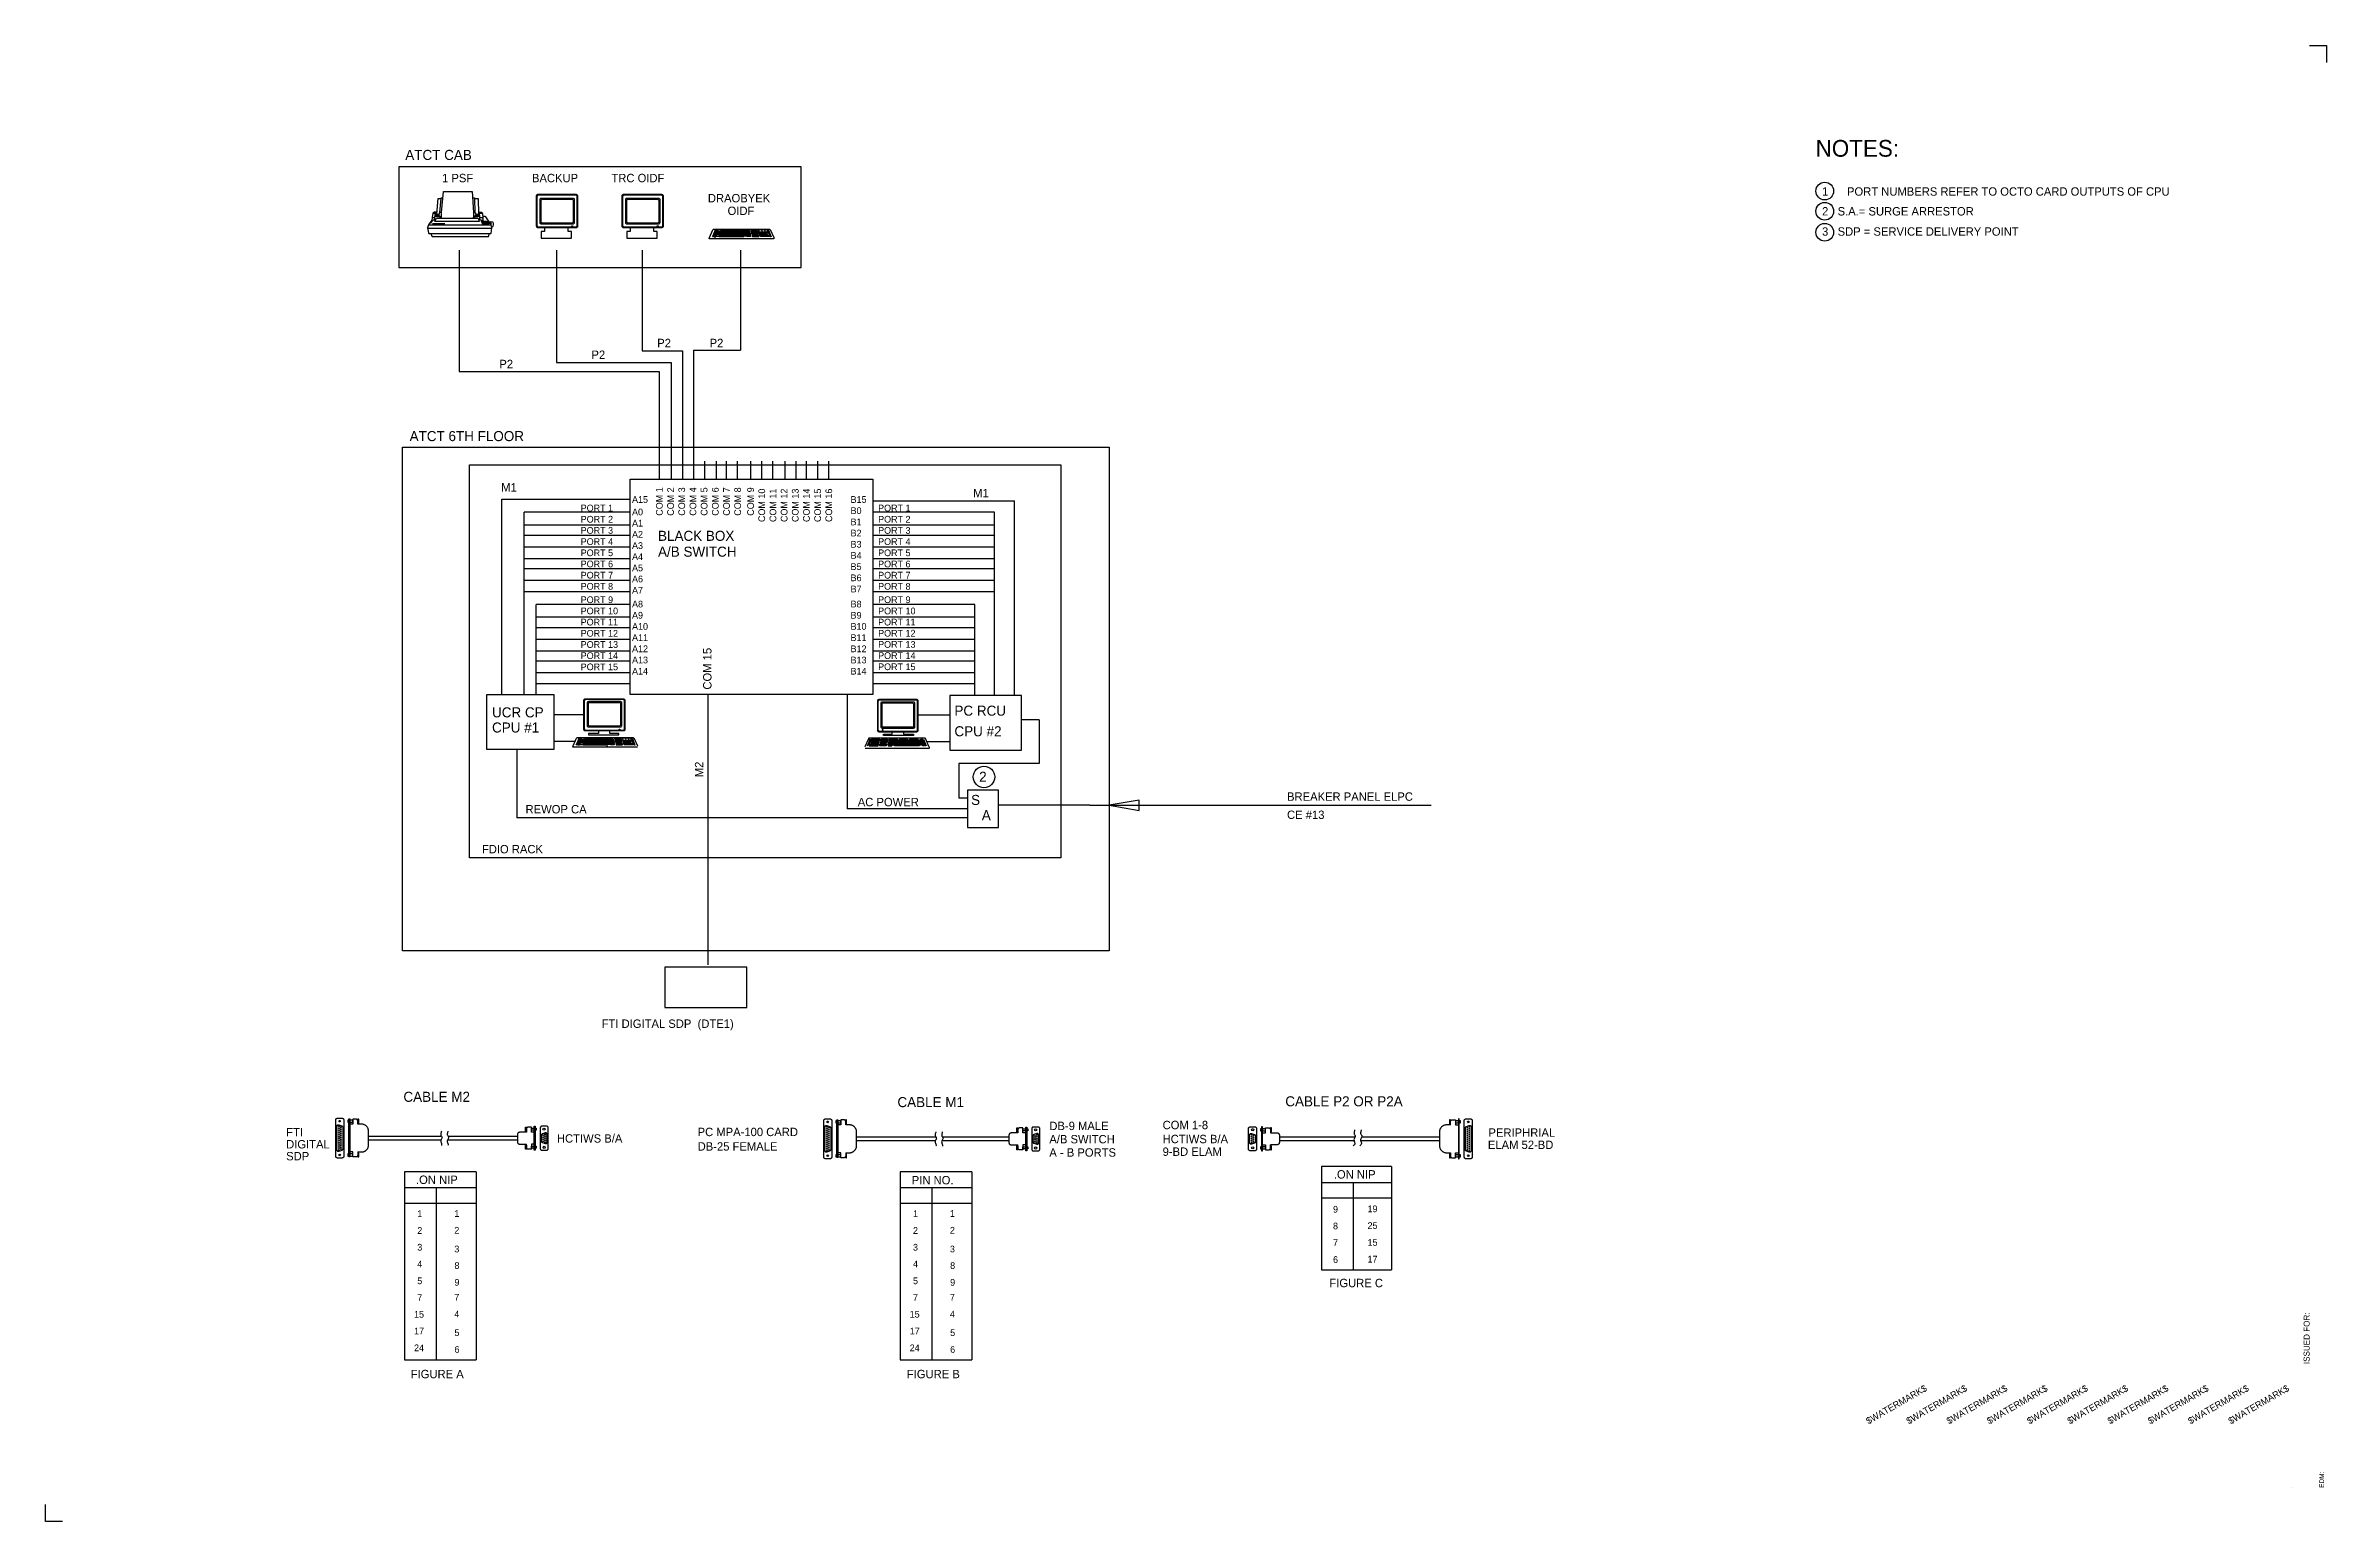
# Model space of a CAD drawing. Extents: x 0 to 2.83, y 0 to 1.83.
import ezdxf

# ---------------------------------------------------------------- set-up
doc = ezdxf.new("R2010")
doc.units = 0
for name, color, linetype in [('--ANNO-TEXT', 7, 'Continuous'), ('--ANNO-TITL', 7, 'Continuous'), ('ANNO-TTLB', 7, 'Continuous'), ('G-OBJT-NEW', 7, 'Continuous'), ('Level 6', 7, 'Continuous'), ('Q-SCEM', 7, 'Continuous')]:
    doc.layers.add(name, color=color, linetype=linetype)

msp = doc.modelspace()

# ---------------------------------------------------------------- texts
at = {"layer": '--ANNO-TEXT'}
for s, height, p in [('ATCT CAB', 0.0125, (0.4468, 1.6913)), ('1 PSF', 0.01042, (0.4925, 1.6636)), ('BACKUP', 0.01042, (0.6042, 1.6636)), ('TRC OIDF', 0.01042, (0.7029, 1.6636)), ('DRAOBYEK', 0.01042, (0.8227, 1.6386)), ('1      PORT NUMBERS REFER TO OCTO CARD OUTPUTS OF CPU', 0.010417, (2.2068, 1.6469)), ('OIDF', 0.01042, (0.8472, 1.6229)), ('2   S.A.= SURGE ARRESTOR', 0.010417, (2.2068, 1.6223)), ('3   SDP = SERVICE DELIVERY POINT', 0.010417, (2.2068, 1.5972)), ('P2', 0.01042, (0.6781, 1.4441)), ('P2', 0.01042, (0.7598, 1.4587)), ('P2', 0.01042, (0.8249, 1.4587)), ('P2', 0.01042, (0.5637, 1.4326)), ('ATCT 6TH FLOOR', 0.0125, (0.4522, 1.342)), ('M1', 0.01042, (0.566, 1.2794)), ('M1', 0.01042, (1.1523, 1.2722)), ('PORT 1', 0.00833, (0.6647, 1.2547)), ('PORT 2', 0.00833, (0.6647, 1.2408)), ('A15', 0.00833, (0.7285, 1.2653)), ('A0', 0.00833, (0.7285, 1.2498)), ('B15', 0.00833, (1, 1.2653)), ('B0', 0.00833, (1, 1.2514)), ('PORT 1', 0.00833, (1.0342, 1.2547)), ('PORT 2', 0.00833, (1.0342, 1.2408)), ('PORT 3', 0.00833, (0.6647, 1.2269)), ('PORT 4', 0.00833, (0.6647, 1.213)), ('A1', 0.00833, (0.7285, 1.2359)), ('A2', 0.00833, (0.7285, 1.222)), ('BLACK BOX', 0.0125, (0.7608, 1.2181)), ('B1', 0.00833, (1, 1.2375)), ('B2', 0.00833, (1, 1.2236)), ('PORT 3', 0.00833, (1.0342, 1.2269)), ('PORT 4', 0.00833, (1.0342, 1.213)), ('PORT 5', 0.00833, (0.6647, 1.1991)), ('PORT 6', 0.00833, (0.6647, 1.1852)), ('A3', 0.00833, (0.7285, 1.2081)), ('A4', 0.00833, (0.7285, 1.1942)), ('A/B SWITCH', 0.0125, (0.7608, 1.1984)), ('B3', 0.00833, (1, 1.2097)), ('B4', 0.00833, (1, 1.1958)), ('B5', 0.00833, (1, 1.1819)), ('PORT 5', 0.00833, (1.0342, 1.1991)), ('PORT 6', 0.00833, (1.0342, 1.1852)), ('PORT 7', 0.00833, (0.6647, 1.1713)), ('PORT 8', 0.00833, (0.6647, 1.1574)), ('A5', 0.00833, (0.7285, 1.1803)), ('A6', 0.00833, (0.7285, 1.1665)), ('B6', 0.00833, (1, 1.168)), ('B7', 0.00833, (1, 1.1541)), ('PORT 7', 0.00833, (1.0342, 1.1713)), ('PORT 8', 0.00833, (1.0342, 1.1574)), ('PORT 9', 0.00833, (0.6647, 1.1408)), ('PORT 10', 0.00833, (0.6647, 1.1269)), ('A7', 0.00833, (0.7285, 1.1526)), ('A8', 0.00833, (0.7285, 1.1354)), ('B8', 0.00833, (1, 1.1354)), ('PORT 9', 0.00833, (1.0342, 1.1408)), ('PORT 10', 0.00833, (1.0342, 1.1269)), ('PORT 11', 0.00833, (0.6647, 1.113)), ('PORT 12', 0.00833, (0.6647, 1.0991)), ('A9', 0.00833, (0.7285, 1.1215)), ('A10', 0.00833, (0.7285, 1.1076)), ('B9', 0.00833, (1, 1.1215)), ('B10', 0.00833, (1, 1.1076)), ('PORT 11', 0.00833, (1.0342, 1.113)), ('PORT 12', 0.00833, (1.0342, 1.0992)), ('PORT 13', 0.00833, (0.6647, 1.0852)), ('PORT 14', 0.00833, (0.6647, 1.0713)), ('A11', 0.00833, (0.7285, 1.0937)), ('A12', 0.00833, (0.7285, 1.0798)), ('B11', 0.00833, (1, 1.0937)), ('B12', 0.00833, (1, 1.0798)), ('PORT 13', 0.00833, (1.0342, 1.0853)), ('PORT 14', 0.00833, (1.0342, 1.0714)), ('PORT 15', 0.00833, (0.6647, 1.0574)), ('A13', 0.00833, (0.7285, 1.0659)), ('A14', 0.00833, (0.7285, 1.052)), ('B13', 0.00833, (1, 1.0659)), ('B14', 0.00833, (1, 1.052)), ('PORT 15', 0.00833, (1.0342, 1.0575)), ('CPU #1', 0.0125, (0.5546, 0.98)), ('UCR CP', 0.0125, (0.5546, 0.9988)), ('PC RCU', 0.0125, (1.129, 1.0009)), ('CPU #2', 0.0125, (1.129, 0.9753)), ('2', 0.0125, (1.1597, 0.9188)), ('REWOP CA', 0.01042, (0.5962, 0.8795)), ('AC POWER', 0.01042, (1.0089, 0.8884)), ('S', 0.0125, (1.1497, 0.89)), ('A', 0.0125, (1.163, 0.8711)), ('CE #13', 0.01042, (1.5422, 0.8726)), ('BREAKER PANEL ELPC', 0.010417, (1.5422, 0.8952)), ('FDIO RACK', 0.01042, (0.542, 0.8299)), ('      FTI DIGITAL SDP  (DTE1)', 0.010417, (0.6675, 0.6131)), ('CABLE M2', 0.0125, (0.4445, 0.5212)), ('CABLE M1', 0.0125, (1.0582, 0.5146)), ('CABLE P2 OR P2A', 0.0125, (1.54, 0.5156)), ('FTI', 0.01042, (0.2988, 0.4783)), ('PC MPA-100 CARD', 0.010417, (0.81, 0.4786)), ('DB-9 MALE', 0.01042, (1.2469, 0.4861)), ('COM 1-8', 0.01042, (1.3876, 0.4872)), ('PERIPHRIAL', 0.01042, (1.7924, 0.4778)), ('SDP', 0.01042, (0.2988, 0.4485)), ('DIGITAL', 0.01042, (0.2988, 0.4633)), ('HCTIWS B/A', 0.01042, (0.6352, 0.4705)), ('DB-25 FEMALE', 0.010417, (0.81, 0.4606)), ('A/B SWITCH', 0.01042, (1.2469, 0.4696)), ('A - B PORTS', 0.010417, (1.2469, 0.4531)), ('9-BD ELAM', 0.01042, (1.3876, 0.4541)), ('HCTIWS B/A', 0.01042, (1.3876, 0.4698)), ('ELAM 52-BD', 0.01042, (1.7917, 0.4626)), ('.ON NIP', 0.01042, (0.4601, 0.4192)), ('PIN NO.', 0.01042, (1.076, 0.4187)), ('.ON NIP', 0.01042, (1.6003, 0.4259)), ('1', 0.00833, (0.4617, 0.3781)), ('1', 0.00833, (0.5077, 0.3783)), ('1', 0.00833, (1.0775, 0.3781)), ('1', 0.00833, (1.1234, 0.3783)), ('9', 0.00833, (1.5993, 0.3836)), ('8', 0.00833, (1.5993, 0.3628)), ('25', 0.00833, (1.6422, 0.3633)), ('19', 0.00833, (1.6422, 0.3841)), ('3', 0.00833, (0.4617, 0.3364)), ('2', 0.00833, (0.4617, 0.3572)), ('3', 0.00833, (0.5077, 0.3342)), ('2', 0.00833, (0.5077, 0.3575)), ('3', 0.00833, (1.0775, 0.3364)), ('2', 0.00833, (1.0775, 0.3572)), ('3', 0.00833, (1.1234, 0.3342)), ('2', 0.00833, (1.1234, 0.3575)), ('7', 0.00833, (1.5993, 0.342)), ('15', 0.00833, (1.6422, 0.3424)), ('4', 0.00833, (0.4617, 0.3156)), ('8', 0.00833, (0.5079, 0.3136)), ('4', 0.00833, (1.0775, 0.3156)), ('8', 0.00833, (1.1237, 0.3136)), ('6', 0.00833, (1.5993, 0.3211)), ('17', 0.00833, (1.6422, 0.3216)), ('5', 0.00833, (0.4617, 0.2947)), ('9', 0.00833, (0.5079, 0.2928)), ('5', 0.00833, (1.0775, 0.2947)), ('9', 0.00833, (1.1237, 0.2928)), ('FIGURE C', 0.01042, (1.5948, 0.2909)), ('15', 0.00833, (0.4577, 0.2531)), ('7', 0.00833, (0.4617, 0.2739)), ('4', 0.00833, (0.5077, 0.2533)), ('7', 0.00833, (0.5077, 0.2742)), ('15', 0.00833, (1.0734, 0.2531)), ('7', 0.00833, (1.0775, 0.2739)), ('4', 0.00833, (1.1234, 0.2533)), ('7', 0.00833, (1.1234, 0.2742)), ('17', 0.00833, (0.4577, 0.2322)), ('5', 0.00833, (0.5079, 0.2303)), ('17', 0.00833, (1.0734, 0.2322)), ('5', 0.00833, (1.1237, 0.2303)), ('24', 0.00833, (0.4577, 0.2114)), ('6', 0.00833, (0.5079, 0.2094)), ('24', 0.00833, (1.0734, 0.2114)), ('6', 0.00833, (1.1237, 0.2094)), ('FIGURE A', 0.01042, (0.4536, 0.1778)), ('FIGURE B', 0.01042, (1.0699, 0.1778))]:
    msp.add_text(s, height=height, dxfattribs=at).set_placement(p)
for s, height, p in [('COM 1', 0.00833, (0.7666, 1.2493)), ('COM 2', 0.00833, (0.7805, 1.2493)), ('COM 3', 0.00833, (0.7944, 1.2493)), ('COM 4', 0.00833, (0.8083, 1.2493)), ('COM 5', 0.00833, (0.8222, 1.2493)), ('COM 6', 0.00833, (0.8361, 1.2493)), ('COM 7', 0.00833, (0.85, 1.2493)), ('COM 8', 0.00833, (0.8639, 1.2493)), ('COM 9', 0.00833, (0.8799, 1.2493)), ('COM 10', 0.00833, (0.8938, 1.2415)), ('COM 11', 0.00833, (0.9077, 1.2415)), ('COM 12', 0.00833, (0.9216, 1.2415)), ('COM 13', 0.00833, (0.9354, 1.2415)), ('COM 14', 0.00833, (0.9493, 1.2415)), ('COM 15', 0.00833, (0.9632, 1.2415)), ('COM 16', 0.00833, (0.9771, 1.2415)), ('COM 15', 0.01042, (0.8272, 1.0333)), ('M2', 0.01042, (0.817, 0.9245))]:
    msp.add_text(s, height=height, rotation=90, dxfattribs=at).set_placement(p)
at = {"layer": '--ANNO-TITL'}
msp.add_text('NOTES:', height=0.02083, dxfattribs=at).set_placement((2.1988, 1.6953))
at = {"layer": 'ANNO-TTLB'}
for s, height, p in [('ISSUED FOR:', 0.0075, (2.8125, 0.1954)), ('EDM:', 0.00582, (2.8304, 0.0417))]:
    msp.add_text(s, height=height, rotation=90, dxfattribs=at).set_placement(p)
at = {"layer": 'Level 6'}
for p in [(2.2645, 0.1204), (2.3145, 0.1204), (2.3645, 0.1204), (2.4145, 0.1204), (2.4645, 0.1204), (2.5145, 0.1204), (2.5645, 0.1204), (2.6145, 0.1204), (2.6645, 0.1204), (2.7145, 0.1204)]:
    msp.add_text('$WATERMARK$', height=0.008333, rotation=30, dxfattribs=at).set_placement(p)

# ---------------------------------------------------------------- linework, layer by layer
msp.add_line((2.8333, 1.8333), (2.8333, 1.8333))
for points in [[(2.8125, 1.8333), (2.8333, 1.8333), (2.8333, 1.8125)], [(0.0208, 0), (0, 0), (0, 0.0208)]]:
    msp.add_lwpolyline(points)
at = {"layer": 'ANNO-TTLB'}
msp.add_line((2.7917, 0.0417), (2.7917, 0.0417), dxfattribs=at)
at = {"layer": 'G-OBJT-NEW'}
for p, q in [((0.4913, 1.6432), (0.4913, 1.6441)), ((0.4913, 1.6441), (0.4934, 1.6441)), ((0.4919, 1.6259), (0.4941, 1.6521)), ((0.4941, 1.6521), (0.5299, 1.6521)), ((0.5299, 1.6521), (0.5315, 1.626)), ((0.5304, 1.6442), (0.5327, 1.6442)), ((0.5327, 1.6442), (0.5327, 1.6433)), ((0.5328, 1.6434), (0.5334, 1.626)), ((0.61, 1.647), (0.6101, 1.6475)), ((0.61, 1.6089), (0.61, 1.647)), ((0.6101, 1.6475), (0.6104, 1.648)), ((0.6104, 1.648), (0.6108, 1.6482)), ((0.6108, 1.6482), (0.6111, 1.6485)), ((0.6108, 1.6463), (0.6109, 1.6468)), ((0.6108, 1.6096), (0.6108, 1.6463)), ((0.6109, 1.6468), (0.6112, 1.6473)), ((0.6111, 1.6485), (0.6114, 1.6486)), ((0.6112, 1.6473), (0.6116, 1.6476)), ((0.6114, 1.6486), (0.6119, 1.6487)), ((0.6116, 1.6476), (0.6119, 1.6478)), ((0.6119, 1.6487), (0.6589, 1.6487)), ((0.6119, 1.6478), (0.6122, 1.6479)), ((0.6122, 1.6479), (0.6127, 1.648)), ((0.6127, 1.648), (0.6582, 1.648)), ((0.6146, 1.6432), (0.6148, 1.6435)), ((0.6148, 1.6435), (0.6151, 1.6437)), ((0.6151, 1.6437), (0.6155, 1.6437)), ((0.6155, 1.6437), (0.6159, 1.6438)), ((0.6159, 1.6438), (0.655, 1.6438)), ((0.655, 1.6438), (0.6555, 1.6437)), ((0.6555, 1.6437), (0.6559, 1.6436)), ((0.6559, 1.6436), (0.6562, 1.6433)), ((0.6562, 1.6433), (0.6564, 1.6432)), ((0.6582, 1.648), (0.6589, 1.6478)), ((0.6589, 1.6487), (0.6595, 1.6485)), ((0.6589, 1.6478), (0.6594, 1.6476)), ((0.6594, 1.6476), (0.6596, 1.6473)), ((0.6595, 1.6485), (0.6601, 1.6482)), ((0.6596, 1.6473), (0.6598, 1.6472)), ((0.6598, 1.6472), (0.6599, 1.6467)), ((0.6599, 1.6467), (0.66, 1.6462)), ((0.66, 1.6462), (0.66, 1.6095)), ((0.6601, 1.6482), (0.6603, 1.648)), ((0.6603, 1.648), (0.6605, 1.6478)), ((0.6605, 1.6478), (0.6607, 1.6473)), ((0.6607, 1.6473), (0.6608, 1.6469)), ((0.6608, 1.6469), (0.6608, 1.6089)), ((0.7164, 1.6475), (0.7168, 1.648)), ((0.7164, 1.647), (0.7164, 1.6475)), ((0.7164, 1.6089), (0.7164, 1.647)), ((0.7168, 1.648), (0.7172, 1.6482)), ((0.7172, 1.6482), (0.7174, 1.6485)), ((0.7172, 1.6463), (0.7173, 1.6468)), ((0.7172, 1.6096), (0.7172, 1.6463)), ((0.7173, 1.6468), (0.7176, 1.6473)), ((0.7174, 1.6485), (0.7178, 1.6486)), ((0.7176, 1.6473), (0.718, 1.6476)), ((0.7178, 1.6486), (0.7183, 1.6487)), ((0.718, 1.6476), (0.7183, 1.6478)), ((0.7183, 1.6487), (0.7652, 1.6487)), ((0.7183, 1.6478), (0.7186, 1.6479)), ((0.7186, 1.6479), (0.7191, 1.648)), ((0.7191, 1.648), (0.7646, 1.648)), ((0.7209, 1.6432), (0.7212, 1.6435)), ((0.7212, 1.6435), (0.7215, 1.6437)), ((0.7215, 1.6437), (0.7219, 1.6437)), ((0.7219, 1.6437), (0.7223, 1.6438)), ((0.7223, 1.6438), (0.7613, 1.6438)), ((0.7613, 1.6438), (0.7619, 1.6437)), ((0.7619, 1.6437), (0.7622, 1.6436)), ((0.7622, 1.6436), (0.7626, 1.6433)), ((0.7626, 1.6433), (0.7628, 1.6432)), ((0.7646, 1.648), (0.7652, 1.6478)), ((0.7652, 1.6487), (0.7659, 1.6485)), ((0.7652, 1.6478), (0.7657, 1.6476)), ((0.7657, 1.6476), (0.766, 1.6473)), ((0.7659, 1.6485), (0.7664, 1.6482)), ((0.766, 1.6473), (0.7662, 1.6472)), ((0.7662, 1.6472), (0.7663, 1.6467)), ((0.7663, 1.6467), (0.7664, 1.6462)), ((0.7664, 1.6482), (0.7667, 1.648)), ((0.7664, 1.6462), (0.7664, 1.6095)), ((0.7667, 1.648), (0.7669, 1.6478)), ((0.7669, 1.6478), (0.767, 1.6473)), ((0.767, 1.6473), (0.7671, 1.6469)), ((0.7671, 1.6469), (0.7671, 1.6089)), ((0.4799, 1.6163), (0.4757, 1.6108)), ((0.4787, 1.6128), (0.4815, 1.617)), ((0.4801, 1.6196), (0.4799, 1.6163)), ((0.4799, 1.6162), (0.4809, 1.6162)), ((0.4812, 1.6253), (0.4801, 1.6198)), ((0.4801, 1.6198), (0.4801, 1.6196)), ((0.4801, 1.6197), (0.4829, 1.6197)), ((0.483, 1.6264), (0.4812, 1.6253)), ((0.4812, 1.6253), (0.484, 1.6253)), ((0.4815, 1.617), (0.4817, 1.617)), ((0.4817, 1.617), (0.4846, 1.617)), ((0.4829, 1.6197), (0.483, 1.6197)), ((0.4853, 1.6264), (0.483, 1.6264)), ((0.484, 1.6252), (0.4831, 1.6197)), ((0.4831, 1.6197), (0.4831, 1.617)), ((0.4836, 1.6228), (0.4883, 1.6228)), ((0.4837, 1.615), (0.4855, 1.6188)), ((0.5385, 1.615), (0.4837, 1.615)), ((0.4839, 1.6238), (0.4886, 1.6238)), ((0.4839, 1.6227), (0.4857, 1.6227)), ((0.4839, 1.621), (0.4839, 1.6227)), ((0.4857, 1.621), (0.4839, 1.621)), ((0.4854, 1.6264), (0.484, 1.6252)), ((0.4855, 1.6261), (0.4853, 1.6264)), ((0.4855, 1.6238), (0.4855, 1.6261)), ((0.4855, 1.6188), (0.4864, 1.6188)), ((0.4857, 1.6227), (0.4857, 1.621)), ((0.4857, 1.6211), (0.4895, 1.6211)), ((0.4858, 1.6221), (0.4891, 1.6221)), ((0.4861, 1.6239), (0.4876, 1.6432)), ((0.4861, 1.6188), (0.5372, 1.6188)), ((0.4876, 1.6432), (0.4909, 1.6432)), ((0.4883, 1.6228), (0.4887, 1.6228)), ((0.4888, 1.6241), (0.4886, 1.6237)), ((0.4886, 1.6237), (0.4886, 1.6232)), ((0.4886, 1.6232), (0.4886, 1.6227)), ((0.4886, 1.6227), (0.4888, 1.6223)), ((0.489, 1.6249), (0.4888, 1.6244)), ((0.4888, 1.6244), (0.4888, 1.6241)), ((0.4888, 1.6223), (0.4893, 1.622)), ((0.4891, 1.6254), (0.489, 1.6249)), ((0.4893, 1.6258), (0.4891, 1.6254)), ((0.4895, 1.6259), (0.4893, 1.6258)), ((0.4893, 1.622), (0.4895, 1.6219)), ((0.4919, 1.6259), (0.4895, 1.6259)), ((0.4895, 1.6219), (0.4897, 1.6213)), ((0.4895, 1.6211), (0.4898, 1.6211)), ((0.4897, 1.6213), (0.4898, 1.6206)), ((0.4898, 1.6206), (0.4899, 1.62)), ((0.4899, 1.626), (0.4912, 1.6433)), ((0.4899, 1.62), (0.4901, 1.6197)), ((0.4901, 1.6197), (0.4904, 1.6196)), ((0.4904, 1.6196), (0.4904, 1.6196)), ((0.4904, 1.6196), (0.4918, 1.6196)), ((0.4909, 1.6432), (0.4913, 1.6432)), ((0.4917, 1.6234), (0.4919, 1.6259)), ((0.492, 1.6195), (0.4917, 1.6234)), ((0.4918, 1.6196), (0.4919, 1.6196)), ((0.4922, 1.6187), (0.492, 1.6195)), ((0.5312, 1.6195), (0.5311, 1.6189)), ((0.5315, 1.6207), (0.5312, 1.6195)), ((0.5314, 1.6196), (0.5313, 1.6196)), ((0.5324, 1.6196), (0.5314, 1.6196)), ((0.5315, 1.626), (0.5317, 1.6228)), ((0.5315, 1.6259), (0.5334, 1.6259)), ((0.5317, 1.6228), (0.5315, 1.6207)), ((0.5326, 1.6199), (0.5324, 1.6196)), ((0.5328, 1.6203), (0.5326, 1.6199)), ((0.5327, 1.6433), (0.537, 1.6433)), ((0.533, 1.6214), (0.5328, 1.6203)), ((0.5332, 1.6217), (0.533, 1.6214)), ((0.533, 1.6211), (0.5368, 1.6211)), ((0.5338, 1.622), (0.5332, 1.6217)), ((0.5334, 1.6259), (0.5337, 1.6258)), ((0.5337, 1.6258), (0.5339, 1.6254)), ((0.5342, 1.6222), (0.5338, 1.622)), ((0.5339, 1.6254), (0.5341, 1.6247)), ((0.5339, 1.622), (0.5371, 1.622)), ((0.5341, 1.6247), (0.5343, 1.6236)), ((0.5343, 1.6228), (0.5342, 1.6222)), ((0.5343, 1.6238), (0.539, 1.6238)), ((0.5343, 1.6236), (0.5343, 1.6228)), ((0.5343, 1.6228), (0.539, 1.6228)), ((0.5368, 1.6211), (0.537, 1.6211)), ((0.537, 1.6433), (0.5373, 1.6433)), ((0.5371, 1.621), (0.5371, 1.6227)), ((0.5371, 1.6227), (0.5389, 1.6227)), ((0.5389, 1.621), (0.5371, 1.621)), ((0.5372, 1.6188), (0.5374, 1.6188)), ((0.5373, 1.6433), (0.5378, 1.6239)), ((0.5374, 1.6188), (0.5385, 1.615)), ((0.5378, 1.6239), (0.5387, 1.6265)), ((0.5379, 1.6171), (0.5408, 1.6171)), ((0.5387, 1.6265), (0.5416, 1.6265)), ((0.539, 1.6248), (0.5387, 1.6265)), ((0.5389, 1.6227), (0.5389, 1.621)), ((0.5394, 1.6191), (0.539, 1.6248)), ((0.5393, 1.6248), (0.539, 1.6248)), ((0.539, 1.6228), (0.5391, 1.6228)), ((0.5426, 1.6248), (0.5393, 1.6248)), ((0.5397, 1.6192), (0.5394, 1.6192)), ((0.5394, 1.6188), (0.5394, 1.6191)), ((0.5394, 1.6171), (0.5394, 1.6188)), ((0.543, 1.6192), (0.5397, 1.6192)), ((0.5408, 1.6171), (0.5409, 1.6171)), ((0.5409, 1.6171), (0.5421, 1.6126)), ((0.543, 1.6162), (0.5412, 1.6162)), ((0.5416, 1.6265), (0.5418, 1.6265)), ((0.5416, 1.6152), (0.5482, 1.6152)), ((0.5432, 1.6114), (0.5416, 1.6152)), ((0.5418, 1.6265), (0.5426, 1.6249)), ((0.5426, 1.6249), (0.543, 1.6192)), ((0.5462, 1.6209), (0.5429, 1.6209)), ((0.543, 1.6192), (0.543, 1.6191)), ((0.543, 1.6191), (0.543, 1.6164)), ((0.543, 1.6164), (0.543, 1.6162)), ((0.5466, 1.6208), (0.5462, 1.6209)), ((0.5468, 1.6206), (0.5466, 1.6208)), ((0.5535, 1.6108), (0.5468, 1.6206)), ((0.5482, 1.6152), (0.5507, 1.6114)), ((0.6142, 1.6424), (0.6143, 1.6428)), ((0.6142, 1.6423), (0.6142, 1.6424)), ((0.6142, 1.6132), (0.6142, 1.6423)), ((0.6143, 1.6428), (0.6146, 1.6432)), ((0.6155, 1.6413), (0.6157, 1.6418)), ((0.6155, 1.6146), (0.6155, 1.6413)), ((0.6157, 1.6418), (0.6163, 1.6422)), ((0.6163, 1.6422), (0.6166, 1.6423)), ((0.6166, 1.6423), (0.617, 1.6424)), ((0.617, 1.6424), (0.6538, 1.6424)), ((0.6538, 1.6424), (0.6544, 1.6423)), ((0.6544, 1.6423), (0.6546, 1.6422)), ((0.6546, 1.6422), (0.655, 1.6419)), ((0.655, 1.6419), (0.6551, 1.6417)), ((0.6551, 1.6417), (0.6553, 1.6413)), ((0.6553, 1.6413), (0.6553, 1.6412)), ((0.6553, 1.6412), (0.6553, 1.6142)), ((0.6564, 1.6432), (0.6564, 1.6428)), ((0.6564, 1.6428), (0.6565, 1.6425)), ((0.6565, 1.6425), (0.6565, 1.6134)), ((0.7206, 1.6424), (0.7207, 1.6428)), ((0.7206, 1.6423), (0.7206, 1.6424)), ((0.7206, 1.6132), (0.7206, 1.6423)), ((0.7207, 1.6428), (0.7209, 1.6432)), ((0.7219, 1.6413), (0.7221, 1.6418)), ((0.7219, 1.6146), (0.7219, 1.6413)), ((0.7221, 1.6418), (0.7226, 1.6422)), ((0.7226, 1.6422), (0.723, 1.6423)), ((0.723, 1.6423), (0.7234, 1.6424)), ((0.7234, 1.6424), (0.7602, 1.6424)), ((0.7602, 1.6424), (0.7607, 1.6423)), ((0.7607, 1.6423), (0.761, 1.6422)), ((0.761, 1.6422), (0.7613, 1.6419)), ((0.7613, 1.6419), (0.7615, 1.6417)), ((0.7615, 1.6417), (0.7616, 1.6413)), ((0.7616, 1.6413), (0.7616, 1.6412)), ((0.7616, 1.6412), (0.7616, 1.6142)), ((0.7628, 1.6432), (0.7628, 1.6428)), ((0.7628, 1.6428), (0.7629, 1.6425)), ((0.7629, 1.6425), (0.7629, 1.6134)), ((0.4757, 1.6108), (0.4746, 1.6068)), ((0.4746, 1.6068), (0.4757, 1.6007)), ((0.4747, 1.6066), (0.5538, 1.6066)), ((0.4757, 1.6007), (0.4758, 1.6002)), ((0.4758, 1.6109), (0.4759, 1.6106)), ((0.4758, 1.6002), (0.4759, 1.6)), ((0.4759, 1.6106), (0.4762, 1.6105)), ((0.4759, 1.6), (0.4763, 1.5999)), ((0.4762, 1.6105), (0.553, 1.6105)), ((0.4763, 1.5999), (0.5526, 1.5999)), ((0.4785, 1.5999), (0.4799, 1.5966)), ((0.4799, 1.5966), (0.4801, 1.5964)), ((0.4801, 1.5964), (0.4802, 1.5964)), ((0.4802, 1.5964), (0.4803, 1.5964)), ((0.4803, 1.5964), (0.5497, 1.5964)), ((0.4807, 1.6124), (0.4958, 1.6124)), ((0.5421, 1.6141), (0.5486, 1.6141)), ((0.5423, 1.6133), (0.5494, 1.6133)), ((0.5429, 1.6123), (0.55, 1.6123)), ((0.5507, 1.6114), (0.5432, 1.6114)), ((0.5486, 1.6141), (0.5489, 1.6141)), ((0.5494, 1.6133), (0.5496, 1.6133)), ((0.5497, 1.5964), (0.5499, 1.5964)), ((0.5499, 1.5964), (0.55, 1.5964)), ((0.55, 1.6123), (0.5501, 1.6123)), ((0.55, 1.5964), (0.5501, 1.5966)), ((0.5501, 1.5966), (0.5504, 1.5966)), ((0.5504, 1.5966), (0.5512, 1.5997)), ((0.5507, 1.6149), (0.5552, 1.6143)), ((0.5524, 1.6147), (0.5529, 1.6139)), ((0.5526, 1.5999), (0.5532, 1.6)), ((0.5529, 1.6139), (0.553, 1.6129)), ((0.553, 1.6129), (0.5531, 1.6116)), ((0.553, 1.6105), (0.5533, 1.6107)), ((0.5532, 1.6), (0.5534, 1.6004)), ((0.5533, 1.6107), (0.5534, 1.6109)), ((0.5534, 1.6004), (0.5542, 1.6068)), ((0.5542, 1.6068), (0.5535, 1.6108)), ((0.5538, 1.6066), (0.5541, 1.6066)), ((0.5551, 1.6082), (0.5539, 1.6076)), ((0.5554, 1.6085), (0.5551, 1.6082)), ((0.5552, 1.6143), (0.5555, 1.614)), ((0.5556, 1.609), (0.5554, 1.6085)), ((0.5555, 1.614), (0.5558, 1.6123)), ((0.5558, 1.6105), (0.5556, 1.609)), ((0.5558, 1.6123), (0.5558, 1.6105)), ((0.6101, 1.6083), (0.61, 1.6089)), ((0.6102, 1.608), (0.6101, 1.6083)), ((0.6104, 1.6076), (0.6102, 1.608)), ((0.6107, 1.6073), (0.6104, 1.6076)), ((0.6111, 1.607), (0.6107, 1.6073)), ((0.6109, 1.609), (0.6108, 1.6095)), ((0.611, 1.6086), (0.6109, 1.609)), ((0.6112, 1.6082), (0.611, 1.6086)), ((0.6117, 1.607), (0.6111, 1.607)), ((0.6115, 1.608), (0.6112, 1.6082)), ((0.612, 1.6077), (0.6115, 1.608)), ((0.659, 1.607), (0.6117, 1.607)), ((0.6125, 1.6076), (0.612, 1.6077)), ((0.6583, 1.6076), (0.6125, 1.6076)), ((0.6142, 1.6129), (0.6142, 1.6132)), ((0.6143, 1.6126), (0.6142, 1.6129)), ((0.6144, 1.6123), (0.6143, 1.6126)), ((0.6146, 1.612), (0.6144, 1.6123)), ((0.615, 1.6118), (0.6146, 1.612)), ((0.6153, 1.6116), (0.615, 1.6118)), ((0.6158, 1.6115), (0.6153, 1.6116)), ((0.6155, 1.6145), (0.6155, 1.6146)), ((0.6155, 1.614), (0.6155, 1.6145)), ((0.6156, 1.6138), (0.6155, 1.614)), ((0.6156, 1.6136), (0.6156, 1.6138)), ((0.6157, 1.6134), (0.6156, 1.6136)), ((0.6159, 1.6132), (0.6157, 1.6134)), ((0.6157, 1.6024), (0.6157, 1.5941)), ((0.6199, 1.6024), (0.6157, 1.6024)), ((0.6157, 1.5941), (0.6532, 1.5941)), ((0.6161, 1.6115), (0.6158, 1.6115)), ((0.6163, 1.6131), (0.6159, 1.6132)), ((0.6548, 1.6115), (0.6161, 1.6115)), ((0.6167, 1.613), (0.6163, 1.6131)), ((0.6171, 1.6129), (0.6167, 1.613)), ((0.6542, 1.6129), (0.6171, 1.6129)), ((0.6199, 1.607), (0.6199, 1.6024)), ((0.6491, 1.6024), (0.6491, 1.607)), ((0.6532, 1.6024), (0.6491, 1.6024)), ((0.6532, 1.5941), (0.6532, 1.6024)), ((0.6535, 1.6093), (0.6547, 1.6093)), ((0.6535, 1.6087), (0.6535, 1.6093)), ((0.6547, 1.6087), (0.6535, 1.6087)), ((0.6545, 1.6131), (0.6542, 1.6129)), ((0.6548, 1.6132), (0.6545, 1.6131)), ((0.6547, 1.6093), (0.6547, 1.6087)), ((0.655, 1.6137), (0.6548, 1.6134)), ((0.6548, 1.6134), (0.6548, 1.6132)), ((0.6552, 1.6116), (0.6548, 1.6115)), ((0.6552, 1.614), (0.655, 1.6137)), ((0.6553, 1.6142), (0.6552, 1.614)), ((0.6556, 1.6118), (0.6552, 1.6116)), ((0.656, 1.612), (0.6556, 1.6118)), ((0.6562, 1.6122), (0.656, 1.612)), ((0.6564, 1.6127), (0.6562, 1.6122)), ((0.6565, 1.613), (0.6564, 1.6127)), ((0.6565, 1.6134), (0.6565, 1.613)), ((0.6586, 1.6077), (0.6583, 1.6076)), ((0.6591, 1.6079), (0.6586, 1.6077)), ((0.6593, 1.607), (0.659, 1.607)), ((0.6595, 1.6082), (0.6591, 1.6079)), ((0.6599, 1.6072), (0.6593, 1.607)), ((0.6599, 1.6086), (0.6595, 1.6082)), ((0.66, 1.6095), (0.6599, 1.6091)), ((0.6599, 1.6091), (0.6599, 1.6086)), ((0.6604, 1.6076), (0.6599, 1.6072)), ((0.6606, 1.6079), (0.6604, 1.6076)), ((0.6607, 1.6084), (0.6606, 1.6079)), ((0.6608, 1.6089), (0.6607, 1.6084)), ((0.7164, 1.6083), (0.7164, 1.6089)), ((0.7166, 1.608), (0.7164, 1.6083)), ((0.7168, 1.6076), (0.7166, 1.608)), ((0.7171, 1.6073), (0.7168, 1.6076)), ((0.7175, 1.607), (0.7171, 1.6073)), ((0.7173, 1.609), (0.7172, 1.6095)), ((0.7174, 1.6086), (0.7173, 1.609)), ((0.7176, 1.6082), (0.7174, 1.6086)), ((0.7181, 1.607), (0.7175, 1.607)), ((0.7179, 1.608), (0.7176, 1.6082)), ((0.7183, 1.6077), (0.7179, 1.608)), ((0.7654, 1.607), (0.7181, 1.607)), ((0.7189, 1.6076), (0.7183, 1.6077)), ((0.7647, 1.6076), (0.7189, 1.6076)), ((0.7206, 1.6129), (0.7206, 1.6132)), ((0.7207, 1.6126), (0.7206, 1.6129)), ((0.7208, 1.6123), (0.7207, 1.6126)), ((0.721, 1.612), (0.7208, 1.6123)), ((0.7213, 1.6118), (0.721, 1.612)), ((0.7217, 1.6116), (0.7213, 1.6118)), ((0.7222, 1.6115), (0.7217, 1.6116)), ((0.7219, 1.6145), (0.7219, 1.6146)), ((0.7219, 1.614), (0.7219, 1.6145)), ((0.7219, 1.6138), (0.7219, 1.614)), ((0.722, 1.6136), (0.7219, 1.6138)), ((0.7221, 1.6134), (0.722, 1.6136)), ((0.7223, 1.6132), (0.7221, 1.6134)), ((0.7221, 1.6024), (0.7221, 1.5941)), ((0.7263, 1.6024), (0.7221, 1.6024)), ((0.7221, 1.5941), (0.7596, 1.5941)), ((0.7224, 1.6115), (0.7222, 1.6115)), ((0.7226, 1.6131), (0.7223, 1.6132)), ((0.7612, 1.6115), (0.7224, 1.6115)), ((0.7231, 1.613), (0.7226, 1.6131)), ((0.7235, 1.6129), (0.7231, 1.613)), ((0.7606, 1.6129), (0.7235, 1.6129)), ((0.7263, 1.607), (0.7263, 1.6024)), ((0.7554, 1.6024), (0.7554, 1.607)), ((0.7596, 1.6024), (0.7554, 1.6024)), ((0.7596, 1.5941), (0.7596, 1.6024)), ((0.7599, 1.6093), (0.7611, 1.6093)), ((0.7599, 1.6087), (0.7599, 1.6093)), ((0.7611, 1.6087), (0.7599, 1.6087)), ((0.7609, 1.6131), (0.7606, 1.6129)), ((0.7611, 1.6132), (0.7609, 1.6131)), ((0.7612, 1.6134), (0.7611, 1.6132)), ((0.7611, 1.6093), (0.7611, 1.6087)), ((0.7614, 1.6137), (0.7612, 1.6134)), ((0.7616, 1.6116), (0.7612, 1.6115)), ((0.7616, 1.614), (0.7614, 1.6137)), ((0.7616, 1.6142), (0.7616, 1.614)), ((0.762, 1.6118), (0.7616, 1.6116)), ((0.7623, 1.612), (0.762, 1.6118)), ((0.7626, 1.6122), (0.7623, 1.612)), ((0.7628, 1.6127), (0.7626, 1.6122)), ((0.7629, 1.613), (0.7628, 1.6127)), ((0.7629, 1.6134), (0.7629, 1.613)), ((0.765, 1.6077), (0.7647, 1.6076)), ((0.7655, 1.6079), (0.765, 1.6077)), ((0.7656, 1.607), (0.7654, 1.607)), ((0.7659, 1.6082), (0.7655, 1.6079)), ((0.7663, 1.6072), (0.7656, 1.607)), ((0.7662, 1.6086), (0.7659, 1.6082)), ((0.7663, 1.6091), (0.7662, 1.6086)), ((0.7664, 1.6095), (0.7663, 1.6091)), ((0.7668, 1.6076), (0.7663, 1.6072)), ((0.7669, 1.6079), (0.7668, 1.6076)), ((0.767, 1.6084), (0.7669, 1.6079)), ((0.7671, 1.6089), (0.767, 1.6084)), ((0.8243, 1.5943), (0.8248, 1.5951)), ((0.8243, 1.5937), (0.8243, 1.5943)), ((0.8243, 1.5934), (0.8243, 1.5937)), ((0.8245, 1.5932), (0.8243, 1.5934)), ((0.8248, 1.5931), (0.8245, 1.5932)), ((0.8248, 1.5951), (0.8288, 1.6044)), ((0.9042, 1.5931), (0.8248, 1.5931)), ((0.8316, 1.604), (0.8284, 1.5959)), ((0.8284, 1.5959), (0.8295, 1.598)), ((0.8288, 1.6044), (0.829, 1.6046)), ((0.829, 1.6046), (0.8293, 1.6051)), ((0.8293, 1.6051), (0.8296, 1.6052)), ((0.8295, 1.598), (0.8307, 1.6006)), ((0.8296, 1.6052), (0.8298, 1.6052)), ((0.8298, 1.6052), (0.8994, 1.6052)), ((0.8306, 1.5983), (0.8302, 1.5973)), ((0.8302, 1.5974), (0.8326, 1.5974)), ((0.8302, 1.5973), (0.8302, 1.5959)), ((0.8302, 1.5959), (0.8326, 1.5959)), ((0.8306, 1.5982), (0.8324, 1.6032)), ((0.8308, 1.5982), (0.8306, 1.5982)), ((0.8307, 1.6006), (0.8314, 1.6026)), ((0.8755, 1.5982), (0.8308, 1.5982)), ((0.8311, 1.5995), (0.8751, 1.5995)), ((0.8314, 1.6026), (0.8316, 1.6033)), ((0.8314, 1.6006), (0.8749, 1.6006)), ((0.8316, 1.6033), (0.8316, 1.6039)), ((0.8321, 1.602), (0.8744, 1.602)), ((0.8324, 1.6032), (0.8328, 1.6041)), ((0.8324, 1.6032), (0.8743, 1.6032)), ((0.8326, 1.5973), (0.8329, 1.5983)), ((0.8326, 1.5959), (0.8326, 1.5973)), ((0.8329, 1.5967), (0.8326, 1.5959)), ((0.8328, 1.6041), (0.8348, 1.6041)), ((0.8329, 1.5982), (0.8329, 1.5968)), ((0.8329, 1.5968), (0.8329, 1.5967)), ((0.8329, 1.5968), (0.8368, 1.5968)), ((0.8344, 1.6031), (0.834, 1.602)), ((0.8344, 1.6032), (0.8348, 1.6041)), ((0.8349, 1.602), (0.8345, 1.6006)), ((0.835, 1.6006), (0.8347, 1.5995)), ((0.8348, 1.6041), (0.8348, 1.6032)), ((0.8358, 1.5995), (0.8353, 1.5983)), ((0.8362, 1.6032), (0.8359, 1.602)), ((0.837, 1.6019), (0.8366, 1.6006)), ((0.8368, 1.5968), (0.8369, 1.5968)), ((0.8372, 1.6006), (0.8369, 1.5995)), ((0.8373, 1.5983), (0.8369, 1.5972)), ((0.8369, 1.5972), (0.8369, 1.596)), ((0.8371, 1.5972), (0.8369, 1.5972)), ((0.8369, 1.596), (0.8675, 1.596)), ((0.8369, 1.596), (0.8369, 1.596)), ((0.8675, 1.5972), (0.8371, 1.5972)), ((0.8378, 1.5995), (0.8375, 1.5983)), ((0.8381, 1.6031), (0.8379, 1.602)), ((0.8383, 1.6032), (0.8386, 1.6042)), ((0.8386, 1.6042), (0.849, 1.6042)), ((0.8389, 1.6019), (0.8386, 1.6007)), ((0.8392, 1.5982), (0.8389, 1.5972)), ((0.8389, 1.5972), (0.8389, 1.5962)), ((0.8389, 1.5962), (0.8389, 1.5961)), ((0.8394, 1.6006), (0.8391, 1.5995)), ((0.8398, 1.5995), (0.8395, 1.5983)), ((0.8402, 1.6032), (0.84, 1.6021)), ((0.8407, 1.6041), (0.8406, 1.6032)), ((0.8408, 1.602), (0.8406, 1.6007)), ((0.8415, 1.6006), (0.8412, 1.5995)), ((0.842, 1.6032), (0.8419, 1.6021)), ((0.842, 1.5995), (0.8419, 1.5982)), ((0.843, 1.602), (0.8428, 1.6007)), ((0.8433, 1.6041), (0.8432, 1.6031)), ((0.8436, 1.6006), (0.8434, 1.5995)), ((0.844, 1.5994), (0.8439, 1.5982)), ((0.8444, 1.6032), (0.8443, 1.6021)), ((0.845, 1.602), (0.8449, 1.6006)), ((0.8455, 1.6006), (0.8454, 1.5995)), ((0.846, 1.6041), (0.8458, 1.6031)), ((0.8461, 1.5995), (0.8459, 1.5983)), ((0.8468, 1.6032), (0.8467, 1.6021)), ((0.847, 1.602), (0.8469, 1.6006)), ((0.8477, 1.6006), (0.8476, 1.5995)), ((0.8485, 1.6032), (0.8484, 1.602)), ((0.8485, 1.5995), (0.8484, 1.5983)), ((0.8491, 1.6042), (0.849, 1.6032)), ((0.849, 1.6042), (0.8491, 1.6042)), ((0.8493, 1.602), (0.8492, 1.6006)), ((0.8499, 1.6006), (0.8498, 1.5995)), ((0.85, 1.6054), (0.85, 1.6053)), ((0.8504, 1.6032), (0.8504, 1.602)), ((0.8509, 1.5996), (0.8508, 1.5983)), ((0.8514, 1.6041), (0.8613, 1.6041)), ((0.8514, 1.604), (0.8514, 1.6041)), ((0.8514, 1.6032), (0.8514, 1.604)), ((0.8515, 1.602), (0.8514, 1.6006)), ((0.8522, 1.6006), (0.8521, 1.5995)), ((0.8527, 1.6031), (0.8527, 1.602)), ((0.853, 1.5995), (0.853, 1.5983)), ((0.8537, 1.6041), (0.8537, 1.6032)), ((0.8538, 1.602), (0.8538, 1.6007)), ((0.8538, 1.6007), (0.8538, 1.6006)), ((0.8542, 1.6007), (0.8542, 1.5996)), ((0.8542, 1.5996), (0.8542, 1.5995)), ((0.8549, 1.6032), (0.8549, 1.6021)), ((0.8549, 1.6021), (0.8549, 1.602)), ((0.8555, 1.5995), (0.8555, 1.5982)), ((0.856, 1.6041), (0.856, 1.6032)), ((0.8561, 1.6021), (0.8561, 1.6006)), ((0.8567, 1.6006), (0.8567, 1.5995)), ((0.8573, 1.6032), (0.8574, 1.6021)), ((0.8581, 1.5995), (0.8581, 1.5982)), ((0.8587, 1.6041), (0.8587, 1.6032)), ((0.8589, 1.6021), (0.859, 1.6006)), ((0.8595, 1.6006), (0.8595, 1.5995)), ((0.86, 1.6032), (0.8601, 1.6021)), ((0.8611, 1.5995), (0.8613, 1.5983)), ((0.8613, 1.6041), (0.8614, 1.6041)), ((0.8614, 1.6041), (0.8616, 1.6032)), ((0.8614, 1.602), (0.8617, 1.6007)), ((0.8622, 1.6032), (0.8624, 1.602)), ((0.8622, 1.6006), (0.8624, 1.5996)), ((0.8637, 1.5995), (0.864, 1.5982)), ((0.8639, 1.6041), (0.8639, 1.6033)), ((0.8639, 1.6033), (0.8639, 1.6032)), ((0.864, 1.6041), (0.8741, 1.6041)), ((0.8642, 1.6031), (0.864, 1.6041)), ((0.864, 1.6021), (0.8642, 1.6006)), ((0.8645, 1.6006), (0.8645, 1.5996)), ((0.8647, 1.6032), (0.8649, 1.602)), ((0.865, 1.5982), (0.8653, 1.5972)), ((0.8653, 1.5972), (0.8653, 1.5962)), ((0.8653, 1.5962), (0.8653, 1.5961)), ((0.8659, 1.5995), (0.8662, 1.5983)), ((0.8664, 1.6041), (0.8666, 1.6032)), ((0.8665, 1.602), (0.8669, 1.6006)), ((0.8667, 1.6006), (0.867, 1.5995)), ((0.8675, 1.5972), (0.8671, 1.5983)), ((0.8675, 1.6032), (0.8677, 1.602)), ((0.8675, 1.5971), (0.8675, 1.5972)), ((0.8675, 1.596), (0.8675, 1.5971)), ((0.8675, 1.5969), (0.8706, 1.5969)), ((0.8675, 1.596), (0.8675, 1.596)), ((0.8683, 1.5995), (0.8686, 1.5983)), ((0.8689, 1.6041), (0.8691, 1.6032)), ((0.8691, 1.6006), (0.8694, 1.5995)), ((0.8693, 1.6021), (0.8696, 1.6006)), ((0.8702, 1.6032), (0.8705, 1.6021)), ((0.8704, 1.5995), (0.8708, 1.5983)), ((0.8706, 1.5969), (0.8708, 1.5969)), ((0.8708, 1.5982), (0.8711, 1.5972)), ((0.8708, 1.5969), (0.8708, 1.5982)), ((0.871, 1.596), (0.8708, 1.5969)), ((0.871, 1.5972), (0.871, 1.5962)), ((0.871, 1.5962), (0.871, 1.596)), ((0.8711, 1.596), (0.871, 1.596)), ((0.8711, 1.6006), (0.8715, 1.5995)), ((0.8711, 1.5972), (0.8756, 1.5972)), ((0.8757, 1.596), (0.8711, 1.596)), ((0.8715, 1.6041), (0.8718, 1.6032)), ((0.8715, 1.602), (0.8721, 1.6006)), ((0.8722, 1.6032), (0.8725, 1.6021)), ((0.8741, 1.6041), (0.8744, 1.6031)), ((0.8743, 1.6032), (0.8744, 1.6032)), ((0.8744, 1.6032), (0.8755, 1.5982)), ((0.8744, 1.602), (0.8745, 1.602)), ((0.8751, 1.5995), (0.8752, 1.5995)), ((0.8757, 1.5972), (0.8755, 1.5983)), ((0.8756, 1.5972), (0.8757, 1.5972)), ((0.8757, 1.5972), (0.8757, 1.596)), ((0.8763, 1.6042), (0.8763, 1.6029)), ((0.8772, 1.6007), (0.8763, 1.6042)), ((0.8763, 1.6042), (0.884, 1.6042)), ((0.8763, 1.6029), (0.8772, 1.5994)), ((0.8766, 1.6032), (0.8842, 1.6032)), ((0.8769, 1.6021), (0.8844, 1.6021)), ((0.885, 1.6007), (0.8772, 1.6007)), ((0.8772, 1.6006), (0.8772, 1.6006)), ((0.8772, 1.5994), (0.8772, 1.6006)), ((0.8772, 1.5994), (0.8849, 1.5994)), ((0.8773, 1.6007), (0.885, 1.6007)), ((0.8779, 1.5982), (0.8781, 1.5972)), ((0.8779, 1.5982), (0.8779, 1.597)), ((0.8779, 1.5982), (0.8855, 1.5982)), ((0.8779, 1.597), (0.8781, 1.596)), ((0.8781, 1.5973), (0.886, 1.5973)), ((0.8781, 1.5972), (0.8781, 1.5959)), ((0.8781, 1.596), (0.8859, 1.596)), ((0.8789, 1.6042), (0.8799, 1.6006)), ((0.8799, 1.6006), (0.8799, 1.5995)), ((0.8799, 1.5995), (0.8799, 1.5994)), ((0.8803, 1.5993), (0.8803, 1.5983)), ((0.8803, 1.5993), (0.8826, 1.5993)), ((0.8809, 1.5972), (0.8803, 1.5993)), ((0.8803, 1.5983), (0.8803, 1.5982)), ((0.8809, 1.596), (0.8809, 1.5972)), ((0.8811, 1.6042), (0.8822, 1.6006)), ((0.8822, 1.6006), (0.8822, 1.5995)), ((0.8822, 1.5995), (0.8822, 1.5994)), ((0.8826, 1.5993), (0.8832, 1.5972)), ((0.8826, 1.5993), (0.8826, 1.5993)), ((0.8832, 1.5972), (0.8832, 1.5959)), ((0.884, 1.6042), (0.885, 1.6007)), ((0.8842, 1.6032), (0.8843, 1.6032)), ((0.8844, 1.6021), (0.8845, 1.6021)), ((0.8849, 1.5994), (0.885, 1.5994)), ((0.885, 1.6005), (0.885, 1.6006)), ((0.885, 1.5994), (0.885, 1.6005)), ((0.8855, 1.5982), (0.8857, 1.5982)), ((0.886, 1.5972), (0.8857, 1.5982)), ((0.8858, 1.6043), (0.8863, 1.6022)), ((0.8964, 1.6043), (0.8858, 1.6043)), ((0.8859, 1.596), (0.886, 1.596)), ((0.886, 1.597), (0.886, 1.5972)), ((0.886, 1.596), (0.886, 1.597)), ((0.8865, 1.6022), (0.8864, 1.6022)), ((0.8867, 1.6022), (0.8865, 1.6022)), ((0.8866, 1.6021), (0.8866, 1.6022)), ((0.8866, 1.601), (0.8866, 1.6021)), ((0.8879, 1.5961), (0.8866, 1.601)), ((0.888, 1.5973), (0.8867, 1.6021)), ((0.8867, 1.6021), (0.8976, 1.6021)), ((0.8874, 1.6008), (0.8871, 1.6008)), ((0.8979, 1.6008), (0.8874, 1.6008)), ((0.8875, 1.5995), (0.8963, 1.5995)), ((0.8877, 1.5983), (0.8961, 1.5983)), ((0.8879, 1.5972), (0.8879, 1.5972)), ((0.8879, 1.596), (0.8879, 1.5972)), ((0.888, 1.5961), (0.8879, 1.5961)), ((0.8882, 1.5973), (0.888, 1.5973)), ((0.8991, 1.5961), (0.888, 1.5961)), ((0.8991, 1.5973), (0.8882, 1.5973)), ((0.8895, 1.6043), (0.8902, 1.6022)), ((0.8899, 1.6021), (0.8908, 1.5983)), ((0.8928, 1.602), (0.8941, 1.5972)), ((0.893, 1.6043), (0.8937, 1.6022)), ((0.8941, 1.5972), (0.8941, 1.5962)), ((0.8941, 1.5962), (0.8941, 1.596)), ((0.8955, 1.6021), (0.8969, 1.5972)), ((0.8961, 1.5983), (0.8966, 1.5983)), ((0.8972, 1.6022), (0.8964, 1.6043)), ((0.8969, 1.5972), (0.8969, 1.5962)), ((0.8969, 1.5962), (0.8969, 1.5961)), ((0.8976, 1.6021), (0.8991, 1.5973)), ((0.8982, 1.6033), (0.8981, 1.6039)), ((0.8982, 1.604), (0.9013, 1.5959)), ((0.8983, 1.6026), (0.8982, 1.6033)), ((0.899, 1.6006), (0.8983, 1.6026)), ((0.9002, 1.598), (0.899, 1.6006)), ((0.8991, 1.5973), (0.8991, 1.5961)), ((0.8994, 1.6052), (0.8997, 1.6051)), ((0.8997, 1.6051), (0.8998, 1.605)), ((0.8998, 1.605), (0.9, 1.6047)), ((0.9, 1.6047), (0.9045, 1.5949)), ((0.9013, 1.5959), (0.9002, 1.598)), ((0.9045, 1.5932), (0.9042, 1.5931)), ((0.9045, 1.5949), (0.9048, 1.5944)), ((0.9047, 1.5934), (0.9045, 1.5932)), ((0.9048, 1.594), (0.9047, 1.5934)), ((0.9048, 1.5944), (0.9048, 1.594)), ((0.5137, 1.5792), (0.5137, 1.4286)), ((0.6348, 1.5792), (0.6348, 1.4397)), ((0.7411, 1.5792), (0.7411, 1.4543)), ((0.8634, 1.5792), (0.8634, 1.4551)), ((0.7411, 1.4543), (0.7911, 1.4543)), ((0.7911, 1.4543), (0.7911, 1.2949)), ((0.8048, 1.4551), (0.8048, 1.2949)), ((0.8048, 1.4551), (0.8634, 1.4551)), ((0.5137, 1.4286), (0.7622, 1.4286)), ((0.6348, 1.4397), (0.7773, 1.4397)), ((0.7622, 1.4286), (0.7622, 1.2949)), ((0.7773, 1.4397), (0.7773, 1.2941)), ((0.8186, 1.3173), (0.8186, 1.2949)), ((0.833, 1.3173), (0.833, 1.2949)), ((0.8455, 1.3173), (0.8455, 1.2949)), ((0.8593, 1.3173), (0.8593, 1.2949)), ((0.8755, 1.3173), (0.8755, 1.2949)), ((0.8892, 1.3173), (0.8892, 1.2949)), ((0.903, 1.3173), (0.903, 1.2949)), ((0.9182, 1.3173), (0.9182, 1.2949)), ((0.9319, 1.3173), (0.9319, 1.2949)), ((0.9448, 1.3173), (0.9448, 1.2949)), ((0.9587, 1.3173), (0.9587, 1.2949)), ((0.9725, 1.3173), (0.9725, 1.2949)), ((0.5668, 1.0271), (0.5668, 1.2699)), ((0.5668, 1.2699), (0.7261, 1.2699)), ((0.5946, 1.0272), (0.5946, 1.2536)), ((0.7261, 1.2536), (0.5946, 1.2536)), ((1.0278, 1.268), (1.2038, 1.268)), ((1.1788, 1.2536), (1.0278, 1.2536)), ((1.1788, 1.0264), (1.1788, 1.2536)), ((1.2038, 1.0262), (1.2038, 1.268)), ((0.7261, 1.2376), (0.5946, 1.2376)), ((0.7261, 1.2247), (0.5946, 1.2247)), ((1.1788, 1.2376), (1.0278, 1.2376)), ((1.1788, 1.2247), (1.0278, 1.2247)), ((0.7261, 1.2101), (0.5946, 1.2101)), ((0.7261, 1.1957), (0.5946, 1.1957)), ((1.1788, 1.2101), (1.0278, 1.2101)), ((1.1788, 1.1957), (1.0278, 1.1957)), ((0.7261, 1.1832), (0.5946, 1.1832)), ((0.7261, 1.1688), (0.5946, 1.1688)), ((1.1788, 1.1832), (1.0278, 1.1832)), ((1.1788, 1.1688), (1.0278, 1.1688)), ((0.7261, 1.1549), (0.5946, 1.1549)), ((0.7261, 1.1391), (0.6093, 1.1391)), ((0.6093, 1.0272), (0.6093, 1.1391)), ((1.1788, 1.1549), (1.0278, 1.1549)), ((1.1545, 1.1391), (1.0278, 1.1391)), ((1.1545, 1.0264), (1.1545, 1.1391)), ((1.2038, 1.0261), (1.2038, 1.1486)), ((0.7261, 1.1231), (0.6093, 1.1231)), ((0.7261, 1.1101), (0.6093, 1.1101)), ((1.1545, 1.1231), (1.0278, 1.1231)), ((1.1545, 1.1101), (1.0278, 1.1101)), ((0.7261, 1.0955), (0.6093, 1.0955)), ((0.7261, 1.0812), (0.6093, 1.0812)), ((1.1545, 1.0955), (1.0278, 1.0955)), ((1.1545, 1.0812), (1.0278, 1.0812)), ((0.7261, 1.0686), (0.6093, 1.0686)), ((0.7261, 1.0543), (0.6093, 1.0543)), ((1.1545, 1.0686), (1.0278, 1.0686)), ((1.1545, 1.0543), (1.0278, 1.0543)), ((0.7261, 1.0404), (0.6093, 1.0404)), ((0.6688, 1.0202), (0.6689, 1.0208)), ((0.6688, 0.9839), (0.6688, 1.0202)), ((0.6689, 1.0208), (0.6692, 1.0213)), ((0.6692, 1.0213), (0.6696, 1.0215)), ((0.6696, 1.0215), (0.6699, 1.0217)), ((0.6696, 1.0196), (0.6697, 1.0201)), ((0.6697, 1.0201), (0.67, 1.0206)), ((0.6699, 1.0217), (0.6702, 1.0219)), ((0.67, 1.0206), (0.6704, 1.0208)), ((0.6702, 1.0219), (0.6707, 1.022)), ((0.6704, 1.0208), (0.6707, 1.021)), ((0.6707, 1.022), (0.7176, 1.022)), ((0.6707, 1.021), (0.671, 1.0212)), ((0.671, 1.0212), (0.6715, 1.0213)), ((0.6715, 1.0213), (0.717, 1.0213)), ((0.717, 1.0213), (0.7176, 1.0211)), ((0.7176, 1.022), (0.7183, 1.0218)), ((0.7176, 1.0211), (0.7182, 1.0208)), ((0.7182, 1.0208), (0.7184, 1.0206)), ((0.7183, 1.0218), (0.7189, 1.0215)), ((0.7184, 1.0206), (0.7186, 1.0204)), ((0.7186, 1.0204), (0.7187, 1.0199)), ((0.7189, 1.0215), (0.7191, 1.0213)), ((0.7191, 1.0213), (0.7193, 1.0211)), ((0.7193, 1.0211), (0.7195, 1.0206)), ((0.7195, 1.0206), (0.7196, 1.0202)), ((0.7196, 1.0202), (0.7196, 0.9839)), ((0.8229, 0.6913), (0.8229, 1.0272)), ((0.9959, 1.0272), (0.9959, 0.885)), ((1.1545, 1.0404), (1.0278, 1.0404)), ((1.0336, 1.0201), (1.0334, 1.0196)), ((1.0337, 1.0203), (1.0336, 1.0201)), ((1.034, 1.0205), (1.0337, 1.0203)), ((1.0345, 1.0208), (1.034, 1.0205)), ((1.0352, 1.021), (1.0345, 1.0208)), ((1.0352, 1.0201), (1.0347, 1.0199)), ((1.0821, 1.021), (1.0352, 1.021)), ((1.0359, 1.0203), (1.0352, 1.0201)), ((1.0814, 1.0203), (1.0359, 1.0203)), ((1.0818, 1.0202), (1.0814, 1.0203)), ((1.0822, 1.0201), (1.0818, 1.0202)), ((1.0827, 1.0209), (1.0821, 1.021)), ((1.0824, 1.0199), (1.0822, 1.0201)), ((1.083, 1.0208), (1.0827, 1.0209)), ((1.0833, 1.0205), (1.083, 1.0208)), ((1.0836, 1.0203), (1.0833, 1.0205)), ((1.084, 1.0198), (1.0836, 1.0203)), ((0.6315, 1.0024), (0.6688, 1.0024)), ((0.6696, 0.9846), (0.6696, 1.0196)), ((0.673, 1.0174), (0.6731, 1.0178)), ((0.673, 1.0173), (0.673, 1.0174)), ((0.673, 0.9882), (0.673, 1.0173)), ((0.6731, 1.0178), (0.6734, 1.0182)), ((0.6734, 1.0182), (0.6736, 1.0185)), ((0.6736, 1.0185), (0.6739, 1.0187)), ((0.6739, 1.0187), (0.6743, 1.0187)), ((0.6743, 1.0187), (0.6747, 1.0188)), ((0.6743, 1.0163), (0.6745, 1.0168)), ((0.6743, 0.9896), (0.6743, 1.0163)), ((0.6745, 1.0168), (0.6751, 1.0172)), ((0.6747, 1.0188), (0.7138, 1.0188)), ((0.6751, 1.0172), (0.6754, 1.0173)), ((0.6754, 1.0173), (0.6758, 1.0174)), ((0.6758, 1.0174), (0.7126, 1.0174)), ((0.7126, 1.0174), (0.7132, 1.0173)), ((0.7132, 1.0173), (0.7134, 1.0172)), ((0.7134, 1.0172), (0.7138, 1.0169)), ((0.7138, 1.0188), (0.7143, 1.0187)), ((0.7138, 1.0169), (0.7139, 1.0167)), ((0.7139, 1.0167), (0.7141, 1.0163)), ((0.7141, 1.0163), (0.7141, 1.0162)), ((0.7141, 1.0162), (0.7141, 0.9892)), ((0.7143, 1.0187), (0.7147, 1.0186)), ((0.7147, 1.0186), (0.715, 1.0183)), ((0.715, 1.0183), (0.7152, 1.0182)), ((0.7152, 1.0182), (0.7152, 1.0178)), ((0.7152, 1.0178), (0.7153, 1.0175)), ((0.7153, 1.0175), (0.7153, 0.9884)), ((0.7187, 1.0199), (0.7188, 1.0195)), ((0.7188, 1.0195), (0.7188, 0.9845)), ((1.0334, 1.0196), (1.0333, 1.0192)), ((1.0333, 1.0192), (1.0333, 0.9829)), ((1.0341, 1.019), (1.034, 1.0185)), ((1.034, 1.0185), (1.034, 0.9835)), ((1.0343, 1.0194), (1.0341, 1.019)), ((1.0344, 1.0196), (1.0343, 1.0194)), ((1.0347, 1.0199), (1.0344, 1.0196)), ((1.0376, 1.0168), (1.0375, 1.0166)), ((1.0375, 1.0166), (1.0375, 0.9874)), ((1.0377, 1.0172), (1.0376, 1.0168)), ((1.0379, 1.0174), (1.0377, 1.0172)), ((1.0382, 1.0176), (1.0379, 1.0174)), ((1.0385, 1.0178), (1.0382, 1.0176)), ((1.0391, 1.0179), (1.0385, 1.0178)), ((1.0389, 1.0157), (1.0388, 1.0153)), ((1.0388, 1.0153), (1.0388, 1.0152)), ((1.0388, 1.0152), (1.0388, 0.9882)), ((1.0391, 1.016), (1.0389, 1.0157)), ((1.0781, 1.0179), (1.0391, 1.0179)), ((1.0394, 1.0162), (1.0391, 1.016)), ((1.0397, 1.0163), (1.0394, 1.0162)), ((1.0402, 1.0164), (1.0397, 1.0163)), ((1.0771, 1.0164), (1.0402, 1.0164)), ((1.0775, 1.0164), (1.0771, 1.0164)), ((1.0778, 1.0162), (1.0775, 1.0164)), ((1.0783, 1.0158), (1.0778, 1.0162)), ((1.0785, 1.0178), (1.0781, 1.0179)), ((1.0785, 1.0153), (1.0783, 1.0158)), ((1.079, 1.0177), (1.0785, 1.0178)), ((1.0785, 0.9887), (1.0785, 1.0153)), ((1.0792, 1.0175), (1.079, 1.0177)), ((1.0795, 1.0173), (1.0792, 1.0175)), ((1.0798, 1.0168), (1.0795, 1.0173)), ((1.0798, 1.0164), (1.0798, 1.0168)), ((1.0798, 1.0164), (1.0798, 1.0164)), ((1.0798, 0.9872), (1.0798, 1.0164)), ((1.0828, 1.0196), (1.0824, 1.0199)), ((1.0831, 1.0191), (1.0828, 1.0196)), ((1.0832, 1.0186), (1.0831, 1.0191)), ((1.0832, 0.9836), (1.0832, 1.0186)), ((1.084, 1.0193), (1.084, 1.0198)), ((1.084, 0.983), (1.084, 1.0193)), ((1.1233, 1.0015), (1.084, 1.0015)), ((1.2344, 0.9957), (1.2122, 0.9957)), ((1.2344, 0.9957), (1.2344, 0.9414)), ((0.6315, 0.9693), (0.658, 0.9693)), ((0.655, 0.9628), (0.6555, 0.9636)), ((0.6555, 0.9636), (0.6595, 0.9729)), ((0.6623, 0.9725), (0.6591, 0.9644)), ((0.6591, 0.9644), (0.6602, 0.9665)), ((0.6595, 0.9729), (0.6597, 0.9731)), ((0.6597, 0.9731), (0.66, 0.9736)), ((0.66, 0.9736), (0.6603, 0.9738)), ((0.6602, 0.9665), (0.6614, 0.9691)), ((0.6603, 0.9738), (0.6605, 0.9738)), ((0.6605, 0.9738), (0.7301, 0.9738)), ((0.6613, 0.9668), (0.6609, 0.9659)), ((0.6609, 0.9659), (0.6609, 0.9645)), ((0.6609, 0.9659), (0.6633, 0.9659)), ((0.6609, 0.9645), (0.6633, 0.9645)), ((0.6613, 0.9668), (0.6631, 0.9718)), ((0.6615, 0.9668), (0.6613, 0.9668)), ((0.6614, 0.9691), (0.6621, 0.9711)), ((0.7062, 0.9668), (0.6615, 0.9668)), ((0.6618, 0.968), (0.7058, 0.968)), ((0.6621, 0.9711), (0.6623, 0.9718)), ((0.6621, 0.9691), (0.7056, 0.9691)), ((0.6623, 0.9718), (0.6623, 0.9725)), ((0.6628, 0.9705), (0.7051, 0.9705)), ((0.6631, 0.9718), (0.6635, 0.9726)), ((0.6631, 0.9717), (0.705, 0.9717)), ((0.6633, 0.9659), (0.6636, 0.9668)), ((0.6633, 0.9645), (0.6633, 0.9659)), ((0.6636, 0.9653), (0.6633, 0.9645)), ((0.6635, 0.9726), (0.6655, 0.9726)), ((0.6636, 0.9667), (0.6636, 0.9653)), ((0.6636, 0.9653), (0.6675, 0.9653)), ((0.6636, 0.9653), (0.6636, 0.9653)), ((0.6651, 0.9716), (0.6647, 0.9705)), ((0.6651, 0.9718), (0.6655, 0.9726)), ((0.6656, 0.9705), (0.6651, 0.9691)), ((0.6657, 0.9691), (0.6654, 0.968)), ((0.6655, 0.9726), (0.6655, 0.9717)), ((0.6665, 0.968), (0.666, 0.9668)), ((0.6669, 0.9717), (0.6666, 0.9705)), ((0.6677, 0.9704), (0.6673, 0.9691)), ((0.6675, 0.9653), (0.6676, 0.9653)), ((0.6679, 0.9691), (0.6676, 0.968)), ((0.668, 0.9668), (0.6676, 0.9657)), ((0.6678, 0.9658), (0.6676, 0.9657)), ((0.6676, 0.9657), (0.6676, 0.9646)), ((0.6676, 0.9646), (0.6676, 0.9645)), ((0.6676, 0.9645), (0.6982, 0.9645)), ((0.6982, 0.9658), (0.6678, 0.9658)), ((0.6685, 0.968), (0.6682, 0.9668)), ((0.6688, 0.9716), (0.6686, 0.9706)), ((0.6689, 0.9833), (0.6688, 0.9839)), ((0.669, 0.983), (0.6689, 0.9833)), ((0.6692, 0.9826), (0.669, 0.983)), ((0.669, 0.9717), (0.6693, 0.9727)), ((0.6695, 0.9823), (0.6692, 0.9826)), ((0.6693, 0.9727), (0.6797, 0.9727)), ((0.6696, 0.9704), (0.6693, 0.9692)), ((0.6699, 0.982), (0.6695, 0.9823)), ((0.6697, 0.984), (0.6696, 0.9845)), ((0.6699, 0.9667), (0.6696, 0.9657)), ((0.6696, 0.9657), (0.6696, 0.9647)), ((0.6696, 0.9647), (0.6696, 0.9646)), ((0.6698, 0.9837), (0.6697, 0.984)), ((0.67, 0.9832), (0.6698, 0.9837)), ((0.6701, 0.9691), (0.6698, 0.968)), ((0.6705, 0.982), (0.6699, 0.982)), ((0.6703, 0.983), (0.67, 0.9832)), ((0.6705, 0.968), (0.6702, 0.9669)), ((0.6708, 0.9827), (0.6703, 0.983)), ((0.7178, 0.982), (0.6705, 0.982)), ((0.6709, 0.9717), (0.6707, 0.9706)), ((0.6713, 0.9827), (0.6708, 0.9827)), ((0.7171, 0.9827), (0.6713, 0.9827)), ((0.6714, 0.9726), (0.6713, 0.9717)), ((0.6715, 0.9705), (0.6713, 0.9692)), ((0.6722, 0.9691), (0.6719, 0.968)), ((0.6727, 0.9717), (0.6726, 0.9706)), ((0.6727, 0.968), (0.6726, 0.9667)), ((0.673, 0.9879), (0.673, 0.9882)), ((0.6731, 0.9876), (0.673, 0.9879)), ((0.6732, 0.9873), (0.6731, 0.9876)), ((0.6734, 0.987), (0.6732, 0.9873)), ((0.6738, 0.9868), (0.6734, 0.987)), ((0.6737, 0.9705), (0.6735, 0.9692)), ((0.6741, 0.9866), (0.6738, 0.9868)), ((0.674, 0.9727), (0.6739, 0.9716)), ((0.6746, 0.9866), (0.6741, 0.9866)), ((0.6743, 0.9691), (0.6741, 0.968)), ((0.6743, 0.9895), (0.6743, 0.9896)), ((0.6743, 0.9891), (0.6743, 0.9895)), ((0.6744, 0.9889), (0.6743, 0.9891)), ((0.6744, 0.9886), (0.6744, 0.9889)), ((0.6745, 0.9884), (0.6744, 0.9886)), ((0.6747, 0.9882), (0.6745, 0.9884)), ((0.687, 0.9789), (0.6745, 0.9789)), ((0.6745, 0.9789), (0.6745, 0.9771)), ((0.6745, 0.9771), (0.712, 0.9771)), ((0.6749, 0.9866), (0.6746, 0.9866)), ((0.6747, 0.9679), (0.6746, 0.9667)), ((0.6751, 0.9881), (0.6747, 0.9882)), ((0.7136, 0.9866), (0.6749, 0.9866)), ((0.6751, 0.9717), (0.675, 0.9706)), ((0.6755, 0.988), (0.6751, 0.9881)), ((0.6759, 0.988), (0.6755, 0.988)), ((0.6757, 0.9705), (0.6756, 0.9691)), ((0.713, 0.988), (0.6759, 0.988)), ((0.6762, 0.9691), (0.6761, 0.968)), ((0.6767, 0.9726), (0.6765, 0.9716)), ((0.6768, 0.968), (0.6766, 0.9668)), ((0.6775, 0.9717), (0.6774, 0.9706)), ((0.6777, 0.9705), (0.6776, 0.9691)), ((0.6784, 0.9691), (0.6783, 0.9681)), ((0.6792, 0.9717), (0.6791, 0.9706)), ((0.6792, 0.968), (0.6791, 0.9668)), ((0.6797, 0.9727), (0.6798, 0.9727)), ((0.6798, 0.9727), (0.6797, 0.9717)), ((0.68, 0.9705), (0.6799, 0.9691)), ((0.6806, 0.9692), (0.6805, 0.968)), ((0.6807, 0.974), (0.6807, 0.9738)), ((0.6811, 0.9717), (0.6811, 0.9705)), ((0.6816, 0.9681), (0.6815, 0.9668)), ((0.6821, 0.9717), (0.6821, 0.9726)), ((0.6821, 0.9726), (0.6821, 0.9726)), ((0.6821, 0.9726), (0.692, 0.9726)), ((0.6822, 0.9705), (0.6821, 0.9691)), ((0.6829, 0.9691), (0.6828, 0.9681)), ((0.6834, 0.9716), (0.6834, 0.9705)), ((0.6837, 0.968), (0.6837, 0.9668)), ((0.6844, 0.9726), (0.6844, 0.9718)), ((0.6845, 0.9705), (0.6845, 0.9692)), ((0.6845, 0.9692), (0.6845, 0.9691)), ((0.6849, 0.9692), (0.6849, 0.9682)), ((0.6849, 0.9682), (0.6849, 0.968)), ((0.6856, 0.9717), (0.6856, 0.9706)), ((0.6856, 0.9706), (0.6856, 0.9705)), ((0.6862, 0.968), (0.6862, 0.9667)), ((0.6867, 0.9726), (0.6867, 0.9718)), ((0.6868, 0.9706), (0.6868, 0.9692)), ((0.687, 0.982), (0.687, 0.9789)), ((0.6874, 0.9691), (0.6874, 0.968)), ((0.688, 0.9717), (0.6881, 0.9706)), ((0.6888, 0.9681), (0.6888, 0.9667)), ((0.6894, 0.9726), (0.6894, 0.9718)), ((0.6896, 0.9706), (0.6897, 0.9692)), ((0.6902, 0.9692), (0.6902, 0.9681)), ((0.6907, 0.9717), (0.6908, 0.9706)), ((0.6918, 0.968), (0.692, 0.9669)), ((0.692, 0.9726), (0.6921, 0.9726)), ((0.6921, 0.9726), (0.6923, 0.9717)), ((0.6921, 0.9705), (0.6924, 0.9692)), ((0.6929, 0.9717), (0.6931, 0.9706)), ((0.6929, 0.9692), (0.6931, 0.9681)), ((0.6944, 0.968), (0.6947, 0.9667)), ((0.6946, 0.9727), (0.6946, 0.9718)), ((0.6946, 0.9718), (0.6946, 0.9717)), ((0.6947, 0.9726), (0.7048, 0.9726)), ((0.6949, 0.9716), (0.6947, 0.9726)), ((0.6947, 0.9706), (0.6949, 0.9692)), ((0.6952, 0.9692), (0.6952, 0.9681)), ((0.6954, 0.9717), (0.6956, 0.9706)), ((0.6957, 0.9667), (0.696, 0.9657)), ((0.696, 0.9657), (0.696, 0.9647)), ((0.696, 0.9647), (0.696, 0.9646)), ((0.6966, 0.968), (0.6969, 0.9669)), ((0.6971, 0.9727), (0.6973, 0.9717)), ((0.6972, 0.9706), (0.6976, 0.9691)), ((0.6973, 0.9634), (0.6975, 0.9629)), ((0.6974, 0.9691), (0.6977, 0.9681)), ((0.6982, 0.9658), (0.6977, 0.9668)), ((0.6982, 0.9717), (0.6984, 0.9706)), ((0.6982, 0.9657), (0.6982, 0.9658)), ((0.6982, 0.9645), (0.6982, 0.9657)), ((0.6982, 0.9654), (0.7013, 0.9654)), ((0.6982, 0.9645), (0.6982, 0.9645)), ((0.699, 0.968), (0.6993, 0.9669)), ((0.6996, 0.9726), (0.6998, 0.9717)), ((0.6998, 0.9691), (0.7001, 0.9681)), ((0.7, 0.9706), (0.7003, 0.9691)), ((0.7009, 0.9717), (0.7012, 0.9706)), ((0.701, 0.9789), (0.701, 0.982)), ((0.712, 0.9789), (0.701, 0.9789)), ((0.7011, 0.968), (0.7015, 0.9669)), ((0.7013, 0.9654), (0.7015, 0.9654)), ((0.7015, 0.9654), (0.7015, 0.9667)), ((0.7015, 0.9667), (0.7018, 0.9657)), ((0.7017, 0.9645), (0.7015, 0.9654)), ((0.7017, 0.9657), (0.7017, 0.9647)), ((0.7017, 0.9647), (0.7017, 0.9645)), ((0.7018, 0.9645), (0.7017, 0.9645)), ((0.7018, 0.9691), (0.7022, 0.968)), ((0.7018, 0.9657), (0.7063, 0.9657)), ((0.7064, 0.9645), (0.7018, 0.9645)), ((0.7022, 0.9727), (0.7025, 0.9717)), ((0.7022, 0.9706), (0.7028, 0.9691)), ((0.7029, 0.9717), (0.7032, 0.9706)), ((0.7048, 0.9726), (0.7051, 0.9716)), ((0.705, 0.9717), (0.7051, 0.9717)), ((0.7051, 0.9717), (0.7062, 0.9668)), ((0.7051, 0.9705), (0.7052, 0.9705)), ((0.7058, 0.968), (0.7059, 0.968)), ((0.7064, 0.9657), (0.7062, 0.9668)), ((0.7063, 0.9657), (0.7064, 0.9657)), ((0.7064, 0.9658), (0.7064, 0.9645)), ((0.707, 0.9728), (0.7147, 0.9728)), ((0.707, 0.9728), (0.707, 0.9714)), ((0.7079, 0.9692), (0.707, 0.9727)), ((0.707, 0.9714), (0.7079, 0.9679)), ((0.7073, 0.9717), (0.7149, 0.9717)), ((0.7076, 0.9706), (0.7151, 0.9706)), ((0.7157, 0.9692), (0.7079, 0.9692)), ((0.7079, 0.9679), (0.7079, 0.9691)), ((0.7079, 0.9691), (0.7079, 0.9691)), ((0.7079, 0.9679), (0.7156, 0.9679)), ((0.708, 0.9692), (0.7157, 0.9692)), ((0.7085, 0.9667), (0.7088, 0.9657)), ((0.7086, 0.9668), (0.7162, 0.9668)), ((0.7086, 0.9667), (0.7086, 0.9655)), ((0.7086, 0.9655), (0.7087, 0.9645)), ((0.7087, 0.9645), (0.7166, 0.9645)), ((0.7088, 0.9658), (0.7167, 0.9658)), ((0.7088, 0.9657), (0.7088, 0.9645)), ((0.7096, 0.9728), (0.7106, 0.9692)), ((0.7106, 0.9692), (0.7106, 0.968)), ((0.7106, 0.968), (0.7106, 0.9679)), ((0.7116, 0.9657), (0.711, 0.9679)), ((0.711, 0.9679), (0.7133, 0.9679)), ((0.711, 0.9678), (0.711, 0.9669)), ((0.711, 0.9669), (0.711, 0.9668)), ((0.7116, 0.9645), (0.7116, 0.9657)), ((0.7118, 0.9728), (0.7129, 0.9692)), ((0.712, 0.9771), (0.712, 0.9789)), ((0.7123, 0.9837), (0.7123, 0.9843)), ((0.7123, 0.9843), (0.7135, 0.9843)), ((0.7135, 0.9837), (0.7123, 0.9837)), ((0.7129, 0.9692), (0.7129, 0.968)), ((0.7129, 0.968), (0.7129, 0.9679)), ((0.7133, 0.9881), (0.713, 0.988)), ((0.7136, 0.9882), (0.7133, 0.9881)), ((0.7133, 0.9679), (0.7133, 0.9679)), ((0.7133, 0.9679), (0.7139, 0.9657)), ((0.7135, 0.9843), (0.7135, 0.9837)), ((0.7138, 0.9887), (0.7136, 0.9884)), ((0.7136, 0.9884), (0.7136, 0.9882)), ((0.714, 0.9866), (0.7136, 0.9866)), ((0.714, 0.989), (0.7138, 0.9887)), ((0.7139, 0.9657), (0.7139, 0.9645)), ((0.7141, 0.9892), (0.714, 0.989)), ((0.7144, 0.9868), (0.714, 0.9866)), ((0.7148, 0.987), (0.7144, 0.9868)), ((0.7147, 0.9728), (0.7157, 0.9692)), ((0.715, 0.9872), (0.7148, 0.987)), ((0.7149, 0.9717), (0.715, 0.9717)), ((0.7152, 0.9877), (0.715, 0.9872)), ((0.7151, 0.9706), (0.7152, 0.9706)), ((0.7153, 0.988), (0.7152, 0.9877)), ((0.7153, 0.9884), (0.7153, 0.988)), ((0.7156, 0.9679), (0.7157, 0.9679)), ((0.7157, 0.9691), (0.7157, 0.9692)), ((0.7157, 0.9679), (0.7157, 0.9691)), ((0.7162, 0.9668), (0.7164, 0.9668)), ((0.7167, 0.9657), (0.7164, 0.9667)), ((0.7271, 0.9729), (0.7165, 0.9729)), ((0.7165, 0.9729), (0.717, 0.9707)), ((0.7166, 0.9645), (0.7167, 0.9645)), ((0.7167, 0.9655), (0.7167, 0.9657)), ((0.7167, 0.9645), (0.7167, 0.9655)), ((0.7174, 0.9827), (0.7171, 0.9827)), ((0.7172, 0.9707), (0.7171, 0.9707)), ((0.7174, 0.9707), (0.7172, 0.9707)), ((0.7173, 0.9706), (0.7173, 0.9707)), ((0.7173, 0.9695), (0.7173, 0.9706)), ((0.7186, 0.9646), (0.7173, 0.9695)), ((0.7179, 0.9829), (0.7174, 0.9827)), ((0.7174, 0.9707), (0.7283, 0.9707)), ((0.7187, 0.9659), (0.7174, 0.9706)), ((0.7181, 0.982), (0.7178, 0.982)), ((0.7181, 0.9693), (0.7178, 0.9693)), ((0.7183, 0.9832), (0.7179, 0.9829)), ((0.7187, 0.9822), (0.7181, 0.982)), ((0.7286, 0.9693), (0.7181, 0.9693)), ((0.7182, 0.968), (0.727, 0.968)), ((0.7187, 0.9836), (0.7183, 0.9832)), ((0.7184, 0.9669), (0.7268, 0.9669)), ((0.7186, 0.9657), (0.7186, 0.9658)), ((0.7186, 0.9646), (0.7186, 0.9657)), ((0.7187, 0.9646), (0.7186, 0.9646)), ((0.7188, 0.9845), (0.7187, 0.9841)), ((0.7187, 0.9841), (0.7187, 0.9836)), ((0.7192, 0.9826), (0.7187, 0.9822)), ((0.7189, 0.9659), (0.7187, 0.9659)), ((0.7298, 0.9646), (0.7187, 0.9646)), ((0.7298, 0.9659), (0.7189, 0.9659)), ((0.7194, 0.9829), (0.7192, 0.9826)), ((0.7195, 0.9834), (0.7194, 0.9829)), ((0.7196, 0.9839), (0.7195, 0.9834)), ((0.7202, 0.9728), (0.7209, 0.9707)), ((0.7206, 0.9706), (0.7215, 0.9669)), ((0.7235, 0.9706), (0.7248, 0.9658)), ((0.7237, 0.9729), (0.7244, 0.9708)), ((0.7248, 0.9658), (0.7248, 0.9647)), ((0.7248, 0.9647), (0.7248, 0.9646)), ((0.7262, 0.9706), (0.7276, 0.9657)), ((0.7268, 0.9669), (0.7273, 0.9669)), ((0.7279, 0.9707), (0.7271, 0.9729)), ((0.7276, 0.9657), (0.7276, 0.9647)), ((0.7276, 0.9647), (0.7276, 0.9646)), ((0.7283, 0.9707), (0.7298, 0.9659)), ((0.7289, 0.9718), (0.7288, 0.9725)), ((0.7289, 0.9725), (0.732, 0.9644)), ((0.729, 0.9711), (0.7289, 0.9718)), ((0.7297, 0.9691), (0.729, 0.9711)), ((0.7309, 0.9665), (0.7297, 0.9691)), ((0.7298, 0.9659), (0.7298, 0.9646)), ((0.7301, 0.9738), (0.7304, 0.9736)), ((0.7304, 0.9736), (0.7305, 0.9735)), ((0.7305, 0.9735), (0.7307, 0.9733)), ((0.7307, 0.9733), (0.7352, 0.9634)), ((0.732, 0.9644), (0.7309, 0.9665)), ((1.0222, 0.9723), (1.0176, 0.9624)), ((1.024, 0.9716), (1.0208, 0.9634)), ((1.0208, 0.9634), (1.0219, 0.9656)), ((1.0219, 0.9656), (1.0231, 0.9681)), ((1.0223, 0.9725), (1.0222, 0.9723)), ((1.0224, 0.9727), (1.0223, 0.9725)), ((1.0228, 0.9728), (1.0224, 0.9727)), ((1.0923, 0.9728), (1.0228, 0.9728)), ((1.0246, 0.9697), (1.023, 0.9649)), ((1.023, 0.9649), (1.023, 0.9636)), ((1.023, 0.9649), (1.0339, 0.9649)), ((1.023, 0.9636), (1.0342, 0.9636)), ((1.0231, 0.9681), (1.0238, 0.9702)), ((1.0238, 0.9702), (1.024, 0.9708)), ((1.024, 0.9708), (1.0241, 0.9715)), ((1.0242, 0.9683), (1.0347, 0.9683)), ((1.0355, 0.9697), (1.0246, 0.9697)), ((1.0249, 0.9697), (1.0258, 0.9719)), ((1.0267, 0.9697), (1.0252, 0.9648)), ((1.0252, 0.9648), (1.0252, 0.9637)), ((1.0252, 0.9637), (1.0252, 0.9636)), ((1.026, 0.9659), (1.0256, 0.9659)), ((1.0258, 0.9719), (1.0363, 0.9719)), ((1.0347, 0.967), (1.0259, 0.967)), ((1.0344, 0.9659), (1.026, 0.9659)), ((1.0294, 0.9696), (1.028, 0.9648)), ((1.028, 0.9648), (1.028, 0.9637)), ((1.028, 0.9637), (1.028, 0.9636)), ((1.0291, 0.9719), (1.0285, 0.9698)), ((1.0322, 0.9697), (1.0313, 0.9659)), ((1.0326, 0.9719), (1.032, 0.9697)), ((1.0333, 0.9829), (1.0334, 0.9825)), ((1.0334, 0.9825), (1.0335, 0.9819)), ((1.0335, 0.9819), (1.0337, 0.9816)), ((1.0337, 0.9816), (1.0341, 0.9813)), ((1.0339, 0.9649), (1.0342, 0.9649)), ((1.034, 0.9835), (1.0341, 0.9831)), ((1.0341, 0.9831), (1.0342, 0.9826)), ((1.0341, 0.9813), (1.0348, 0.9811)), ((1.0342, 0.9826), (1.0345, 0.9823)), ((1.0342, 0.9649), (1.0354, 0.9697)), ((1.0342, 0.9636), (1.0355, 0.9685)), ((1.0342, 0.9648), (1.0342, 0.9648)), ((1.0342, 0.9636), (1.0342, 0.9648)), ((1.0342, 0.9636), (1.0342, 0.9636)), ((1.0345, 0.9823), (1.0349, 0.9819)), ((1.0347, 0.9683), (1.035, 0.9683)), ((1.0348, 0.9811), (1.035, 0.981)), ((1.0349, 0.9819), (1.0355, 0.9818)), ((1.035, 0.981), (1.0823, 0.981)), ((1.0354, 0.9698), (1.0356, 0.9698)), ((1.0355, 0.9818), (1.0357, 0.9817)), ((1.0355, 0.9696), (1.0355, 0.9697)), ((1.0355, 0.9685), (1.0355, 0.9696)), ((1.0356, 0.9698), (1.0358, 0.9698)), ((1.0357, 0.9817), (1.0815, 0.9817)), ((1.0363, 0.9719), (1.0358, 0.9697)), ((1.0362, 0.9647), (1.0365, 0.9657)), ((1.044, 0.9649), (1.0362, 0.9649)), ((1.0362, 0.9646), (1.0362, 0.9647)), ((1.0362, 0.9635), (1.0362, 0.9646)), ((1.0363, 0.9635), (1.0362, 0.9635)), ((1.0441, 0.9635), (1.0363, 0.9635)), ((1.0366, 0.9658), (1.0365, 0.9658)), ((1.0443, 0.9658), (1.0366, 0.9658)), ((1.0381, 0.9718), (1.0372, 0.9682)), ((1.0372, 0.9682), (1.0449, 0.9682)), ((1.0448, 0.9682), (1.0372, 0.9682)), ((1.0372, 0.9681), (1.0372, 0.9682)), ((1.0372, 0.967), (1.0372, 0.9681)), ((1.0449, 0.967), (1.0372, 0.967)), ((1.0372, 0.967), (1.0372, 0.967)), ((1.0375, 0.9874), (1.0375, 0.9871)), ((1.0375, 0.9871), (1.0376, 0.9867)), ((1.0376, 0.9867), (1.0379, 0.9863)), ((1.0377, 0.9697), (1.0376, 0.9697)), ((1.0453, 0.9697), (1.0377, 0.9697)), ((1.038, 0.9708), (1.0378, 0.9708)), ((1.0379, 0.9863), (1.0381, 0.986)), ((1.0455, 0.9708), (1.038, 0.9708)), ((1.0381, 0.986), (1.0384, 0.9858)), ((1.0459, 0.9718), (1.0381, 0.9718)), ((1.0384, 0.9858), (1.0388, 0.9857)), ((1.0388, 0.9882), (1.0388, 0.988)), ((1.0388, 0.988), (1.039, 0.9877)), ((1.0388, 0.9857), (1.0392, 0.9856)), ((1.0395, 0.9669), (1.0389, 0.9647)), ((1.0389, 0.9647), (1.0389, 0.9635)), ((1.039, 0.9877), (1.0392, 0.9874)), ((1.0392, 0.9874), (1.0393, 0.9872)), ((1.0392, 0.9856), (1.078, 0.9856)), ((1.0393, 0.9872), (1.0395, 0.9872)), ((1.0405, 0.9833), (1.0393, 0.9833)), ((1.0393, 0.9833), (1.0393, 0.9828)), ((1.0393, 0.9828), (1.0405, 0.9828)), ((1.0395, 0.9872), (1.0399, 0.987)), ((1.0396, 0.9669), (1.0395, 0.9669)), ((1.0418, 0.9669), (1.0396, 0.9669)), ((1.0399, 0.987), (1.0769, 0.987)), ((1.041, 0.9718), (1.0399, 0.9682)), ((1.0399, 0.9682), (1.0399, 0.967)), ((1.0399, 0.967), (1.0399, 0.967)), ((1.0405, 0.9828), (1.0405, 0.9833)), ((1.0408, 0.9762), (1.0408, 0.9779)), ((1.0408, 0.9779), (1.0518, 0.9779)), ((1.0783, 0.9762), (1.0408, 0.9762)), ((1.0412, 0.9647), (1.0418, 0.9669)), ((1.0412, 0.9635), (1.0412, 0.9647)), ((1.0419, 0.9669), (1.0418, 0.9659)), ((1.0418, 0.9659), (1.0418, 0.9658)), ((1.0432, 0.9718), (1.0423, 0.9682)), ((1.0423, 0.9682), (1.0423, 0.967)), ((1.0423, 0.967), (1.0423, 0.967)), ((1.0443, 0.9658), (1.044, 0.9647)), ((1.044, 0.9647), (1.044, 0.9635)), ((1.0443, 0.9646), (1.0441, 0.9635)), ((1.0443, 0.9658), (1.0443, 0.9646)), ((1.0449, 0.9682), (1.0459, 0.9718)), ((1.0459, 0.9705), (1.0449, 0.9669)), ((1.0449, 0.9681), (1.0449, 0.9682)), ((1.0449, 0.9669), (1.0449, 0.9681)), ((1.0459, 0.9718), (1.0459, 0.9705)), ((1.0464, 0.9648), (1.0466, 0.9658)), ((1.0465, 0.9648), (1.0464, 0.9648)), ((1.0511, 0.9648), (1.0465, 0.9648)), ((1.0465, 0.9648), (1.0465, 0.9636)), ((1.0465, 0.9636), (1.0511, 0.9636)), ((1.0478, 0.9707), (1.0466, 0.9658)), ((1.0466, 0.9658), (1.0914, 0.9658)), ((1.0471, 0.9671), (1.0469, 0.9671)), ((1.091, 0.9671), (1.0471, 0.9671)), ((1.0907, 0.9682), (1.0472, 0.9682)), ((1.048, 0.9717), (1.0477, 0.9706)), ((1.0478, 0.9695), (1.0477, 0.9695)), ((1.0479, 0.9707), (1.0478, 0.9707)), ((1.0901, 0.9695), (1.0478, 0.9695)), ((1.0897, 0.9707), (1.0479, 0.9707)), ((1.0581, 0.9717), (1.048, 0.9717)), ((1.05, 0.9708), (1.0497, 0.9696)), ((1.0507, 0.9696), (1.0501, 0.9682)), ((1.0507, 0.9717), (1.0504, 0.9707)), ((1.0511, 0.9682), (1.0506, 0.9671)), ((1.0514, 0.9657), (1.0511, 0.9648)), ((1.0511, 0.9648), (1.0511, 0.9637)), ((1.0511, 0.9636), (1.0513, 0.9644)), ((1.0511, 0.9637), (1.0511, 0.9636)), ((1.0511, 0.9636), (1.0511, 0.9636)), ((1.0518, 0.967), (1.0514, 0.9659)), ((1.0514, 0.9644), (1.0514, 0.9657)), ((1.0515, 0.9644), (1.0514, 0.9644)), ((1.0546, 0.9644), (1.0515, 0.9644)), ((1.052, 0.9707), (1.0517, 0.9696)), ((1.0518, 0.9779), (1.0518, 0.981)), ((1.0529, 0.9696), (1.0526, 0.9682)), ((1.053, 0.9682), (1.0528, 0.9671)), ((1.0533, 0.9717), (1.053, 0.9707)), ((1.0539, 0.967), (1.0535, 0.9659)), ((1.0547, 0.9707), (1.0544, 0.9696)), ((1.0546, 0.9648), (1.0551, 0.9658)), ((1.0546, 0.9648), (1.085, 0.9648)), ((1.0546, 0.9647), (1.0546, 0.9648)), ((1.0546, 0.9635), (1.0546, 0.9647)), ((1.0547, 0.9635), (1.0546, 0.9635)), ((1.0853, 0.9635), (1.0547, 0.9635)), ((1.0556, 0.9696), (1.0552, 0.9681)), ((1.0555, 0.9682), (1.0552, 0.9671)), ((1.0558, 0.9717), (1.0555, 0.9707)), ((1.0563, 0.967), (1.056, 0.9659)), ((1.0571, 0.9658), (1.0568, 0.9648)), ((1.0568, 0.9648), (1.0568, 0.9637)), ((1.0568, 0.9637), (1.0568, 0.9637)), ((1.0574, 0.9707), (1.0573, 0.9696)), ((1.0577, 0.9682), (1.0576, 0.9671)), ((1.0579, 0.9706), (1.0581, 0.9717)), ((1.0582, 0.9696), (1.0579, 0.9682)), ((1.0582, 0.9717), (1.0582, 0.9708)), ((1.0582, 0.9708), (1.0582, 0.9707)), ((1.0584, 0.967), (1.0582, 0.9658)), ((1.0599, 0.9707), (1.0598, 0.9696)), ((1.0599, 0.9682), (1.0598, 0.9671)), ((1.0607, 0.9695), (1.0604, 0.9683)), ((1.0607, 0.9717), (1.0606, 0.9707)), ((1.0608, 0.9717), (1.0607, 0.9717)), ((1.0707, 0.9717), (1.0608, 0.9717)), ((1.0611, 0.967), (1.0609, 0.9659)), ((1.0621, 0.9707), (1.062, 0.9696)), ((1.0627, 0.9682), (1.0626, 0.9671)), ((1.0633, 0.9696), (1.0632, 0.9682)), ((1.0635, 0.9717), (1.0634, 0.9708)), ((1.0641, 0.9671), (1.064, 0.9657)), ((1.0648, 0.9707), (1.0648, 0.9696)), ((1.0655, 0.9682), (1.0654, 0.9671)), ((1.0658, 0.981), (1.0658, 0.9779)), ((1.0658, 0.9779), (1.0783, 0.9779)), ((1.066, 0.9696), (1.066, 0.9682)), ((1.0662, 0.9717), (1.0661, 0.9708)), ((1.0667, 0.9671), (1.0666, 0.9658)), ((1.0672, 0.9708), (1.0672, 0.9697)), ((1.0672, 0.9697), (1.0672, 0.9695)), ((1.0679, 0.9682), (1.0679, 0.9672)), ((1.0679, 0.9672), (1.0679, 0.967)), ((1.0683, 0.9695), (1.0683, 0.9682)), ((1.0683, 0.9682), (1.0683, 0.9681)), ((1.0685, 0.9717), (1.0685, 0.9708)), ((1.0692, 0.967), (1.0692, 0.9658)), ((1.0694, 0.9706), (1.0694, 0.9695)), ((1.07, 0.9682), (1.07, 0.9671)), ((1.0707, 0.9716), (1.0707, 0.9717)), ((1.0707, 0.9707), (1.0707, 0.9716)), ((1.0707, 0.9695), (1.0707, 0.9681)), ((1.0713, 0.9671), (1.0713, 0.9659)), ((1.0717, 0.9707), (1.0718, 0.9695)), ((1.0722, 0.973), (1.0722, 0.9728)), ((1.0723, 0.9682), (1.0723, 0.967)), ((1.0728, 0.9695), (1.0729, 0.9682)), ((1.073, 0.9717), (1.0732, 0.9707)), ((1.0731, 0.9717), (1.073, 0.9717)), ((1.0836, 0.9717), (1.0731, 0.9717)), ((1.0736, 0.9707), (1.0737, 0.9696)), ((1.0736, 0.967), (1.0737, 0.9658)), ((1.0744, 0.9682), (1.0746, 0.9671)), ((1.0751, 0.9695), (1.0753, 0.9682)), ((1.0754, 0.9707), (1.0755, 0.9696)), ((1.0761, 0.967), (1.0763, 0.9659)), ((1.0762, 0.9716), (1.0763, 0.9706)), ((1.0766, 0.9681), (1.0767, 0.9671)), ((1.0769, 0.987), (1.0773, 0.9871)), ((1.0772, 0.9695), (1.0773, 0.9682)), ((1.0773, 0.9871), (1.0778, 0.9871)), ((1.0778, 0.9871), (1.0781, 0.9872)), ((1.0778, 0.9708), (1.0779, 0.9696)), ((1.078, 0.9856), (1.0783, 0.9856)), ((1.0781, 0.9872), (1.0784, 0.9875)), ((1.0781, 0.967), (1.0783, 0.9658)), ((1.0783, 0.9856), (1.0787, 0.9857)), ((1.0783, 0.9779), (1.0783, 0.9762)), ((1.0784, 0.9875), (1.0785, 0.9876)), ((1.0785, 0.9886), (1.0785, 0.9887)), ((1.0785, 0.9881), (1.0785, 0.9886)), ((1.0785, 0.9879), (1.0785, 0.9881)), ((1.0785, 0.9876), (1.0785, 0.9879)), ((1.0786, 0.9681), (1.0787, 0.9671)), ((1.0787, 0.9857), (1.0791, 0.9858)), ((1.0788, 0.9717), (1.0789, 0.9706)), ((1.0791, 0.9858), (1.0794, 0.986)), ((1.0791, 0.9695), (1.0793, 0.9683)), ((1.0794, 0.986), (1.0797, 0.9863)), ((1.0797, 0.9863), (1.0798, 0.9866)), ((1.0798, 0.9869), (1.0798, 0.9872)), ((1.0798, 0.9866), (1.0798, 0.9869)), ((1.0801, 0.967), (1.0803, 0.9657)), ((1.0802, 0.9707), (1.0803, 0.9696)), ((1.0806, 0.9682), (1.0809, 0.9671)), ((1.0813, 0.9695), (1.0815, 0.9682)), ((1.0814, 0.9716), (1.0816, 0.9707)), ((1.0815, 0.9817), (1.0821, 0.9818)), ((1.0819, 0.9707), (1.0821, 0.9696)), ((1.0821, 0.9818), (1.0825, 0.982)), ((1.0823, 0.981), (1.0829, 0.9811)), ((1.0824, 0.967), (1.0827, 0.9659)), ((1.0825, 0.982), (1.0828, 0.9823)), ((1.0828, 0.9823), (1.083, 0.9827)), ((1.0828, 0.9682), (1.083, 0.9671)), ((1.0829, 0.9811), (1.0833, 0.9813)), ((1.0829, 0.9657), (1.0832, 0.9648)), ((1.083, 0.9827), (1.0831, 0.983)), ((1.0831, 0.983), (1.0832, 0.9835)), ((1.0832, 0.9648), (1.0832, 0.9638)), ((1.0832, 0.9638), (1.0832, 0.9636)), ((1.0833, 0.9813), (1.0836, 0.9816)), ((1.0833, 0.9694), (1.0836, 0.9682)), ((1.0836, 0.9816), (1.0839, 0.982)), ((1.0838, 0.9707), (1.0836, 0.9717)), ((1.0839, 0.982), (1.084, 0.9823)), ((1.084, 0.9823), (1.084, 0.9829)), ((1.0841, 0.9706), (1.0843, 0.9696)), ((1.0844, 0.967), (1.0846, 0.9658)), ((1.0848, 0.9659), (1.0852, 0.9648)), ((1.0849, 0.9682), (1.0853, 0.967)), ((1.085, 0.9648), (1.0853, 0.9648)), ((1.0852, 0.9694), (1.0855, 0.9681)), ((1.0852, 0.9648), (1.0853, 0.9636)), ((1.0853, 0.9643), (1.0853, 0.9643)), ((1.0892, 0.9643), (1.0853, 0.9643)), ((1.0853, 0.9636), (1.0853, 0.9635)), ((1.0859, 0.9707), (1.0863, 0.9695)), ((1.0864, 0.967), (1.0869, 0.9658)), ((1.0871, 0.9682), (1.0875, 0.967)), ((1.0873, 0.9695), (1.0877, 0.9682)), ((1.0874, 0.9717), (1.0874, 0.9707)), ((1.0894, 0.9717), (1.0874, 0.9717)), ((1.0877, 0.9708), (1.0874, 0.9716)), ((1.0877, 0.9706), (1.0882, 0.9695)), ((1.0892, 0.9658), (1.0892, 0.9644)), ((1.0896, 0.9649), (1.0892, 0.9658)), ((1.0892, 0.9644), (1.0892, 0.9643)), ((1.0892, 0.9643), (1.0896, 0.9635)), ((1.0898, 0.9708), (1.0894, 0.9717)), ((1.0919, 0.965), (1.0895, 0.965)), ((1.0896, 0.9635), (1.0896, 0.9649)), ((1.0919, 0.9635), (1.0896, 0.9635)), ((1.0916, 0.9658), (1.0897, 0.9708)), ((1.0906, 0.9716), (1.0938, 0.9634)), ((1.0906, 0.9708), (1.0906, 0.9715)), ((1.0908, 0.9702), (1.0906, 0.9708)), ((1.0914, 0.9681), (1.0908, 0.9702)), ((1.0927, 0.9656), (1.0914, 0.9681)), ((1.0914, 0.9658), (1.0916, 0.9658)), ((1.0915, 0.9659), (1.0919, 0.9649)), ((1.0919, 0.9649), (1.0919, 0.9635)), ((1.0926, 0.9728), (1.0923, 0.9728)), ((1.0929, 0.9726), (1.0926, 0.9728)), ((1.0938, 0.9634), (1.0927, 0.9656)), ((1.0932, 0.9722), (1.0929, 0.9726)), ((1.0933, 0.9719), (1.0932, 0.9722)), ((1.0974, 0.9627), (1.0933, 0.9719)), ((1.1233, 0.9683), (1.0949, 0.9683)), ((0.5855, 0.959), (0.5855, 0.8741)), ((0.655, 0.9622), (0.655, 0.9628)), ((0.655, 0.962), (0.655, 0.9622)), ((0.6552, 0.9617), (0.655, 0.962)), ((0.6555, 0.9616), (0.6552, 0.9617)), ((0.7349, 0.9616), (0.6555, 0.9616)), ((0.6974, 0.962), (0.6973, 0.9617)), ((0.6975, 0.9625), (0.6974, 0.962)), ((0.6975, 0.9629), (0.6975, 0.9625)), ((0.7352, 0.9617), (0.7349, 0.9616)), ((1.018, 0.9606), (1.0974, 0.9606)), ((1.0979, 0.9618), (1.0974, 0.9627)), ((1.0974, 0.9606), (1.0976, 0.9607)), ((1.0976, 0.9607), (1.0979, 0.961)), ((1.0979, 0.9612), (1.0979, 0.9618)), ((1.0979, 0.961), (1.0979, 0.9612)), ((1.1343, 0.9414), (1.1343, 0.8986)), ((1.2344, 0.9414), (1.1343, 0.9414)), ((1.1453, 0.885), (0.9959, 0.885)), ((1.1453, 0.8986), (1.1343, 0.8986)), ((1.2974, 0.8896), (1.1837, 0.8896)), ((1.2974, 0.8896), (1.7213, 0.8896)), ((1.3585, 0.8896), (1.5306, 0.8896)), ((1.1453, 0.8741), (0.5855, 0.8741)), ((0.3605, 0.4994), (0.3606, 0.4997)), ((0.3605, 0.4992), (0.3605, 0.4994)), ((0.3605, 0.4989), (0.3605, 0.4992)), ((0.3605, 0.4762), (0.3605, 0.4989)), ((0.3606, 0.4997), (0.3607, 0.4999)), ((0.3607, 0.4999), (0.3609, 0.5001)), ((0.3609, 0.5001), (0.361, 0.5003)), ((0.361, 0.5003), (0.3612, 0.5005)), ((0.3612, 0.5005), (0.3614, 0.5006)), ((0.3614, 0.5006), (0.3617, 0.5007)), ((0.3617, 0.5007), (0.3619, 0.5008)), ((0.3617, 0.491), (0.3618, 0.4913)), ((0.3617, 0.491), (0.3618, 0.4913)), ((0.3617, 0.4907), (0.3617, 0.491)), ((0.3617, 0.4907), (0.3617, 0.491)), ((0.3617, 0.4774), (0.3617, 0.4907)), ((0.3617, 0.4774), (0.3617, 0.4907)), ((0.3618, 0.4913), (0.3619, 0.4916)), ((0.3618, 0.4913), (0.3619, 0.4916)), ((0.3619, 0.5008), (0.3622, 0.5009)), ((0.3619, 0.4916), (0.3621, 0.4919)), ((0.3619, 0.4916), (0.3621, 0.4919)), ((0.3621, 0.4919), (0.3623, 0.4921)), ((0.3621, 0.4919), (0.3623, 0.4921)), ((0.3622, 0.5009), (0.3624, 0.5009)), ((0.3623, 0.4921), (0.3625, 0.4923)), ((0.3623, 0.4921), (0.3625, 0.4923)), ((0.3624, 0.5009), (0.3684, 0.5009)), ((0.3625, 0.4923), (0.3628, 0.4925)), ((0.3625, 0.4923), (0.3628, 0.4925)), ((0.3628, 0.4925), (0.3631, 0.4926)), ((0.3628, 0.4925), (0.3631, 0.4926)), ((0.3631, 0.4926), (0.3634, 0.4927)), ((0.3631, 0.4926), (0.3634, 0.4927)), ((0.3634, 0.4927), (0.3637, 0.4927)), ((0.3634, 0.4927), (0.3637, 0.4927)), ((0.3637, 0.4927), (0.364, 0.4927)), ((0.3637, 0.4927), (0.364, 0.4927)), ((0.364, 0.4927), (0.3643, 0.4926)), ((0.364, 0.4927), (0.3643, 0.4926)), ((0.3643, 0.4926), (0.3678, 0.4914)), ((0.3643, 0.4926), (0.3678, 0.4914)), ((0.3678, 0.4914), (0.368, 0.4914)), ((0.3678, 0.4914), (0.368, 0.4914)), ((0.368, 0.4914), (0.3681, 0.4913)), ((0.368, 0.4914), (0.3681, 0.4913)), ((0.3681, 0.4913), (0.3683, 0.4912)), ((0.3681, 0.4913), (0.3683, 0.4912)), ((0.3683, 0.4912), (0.3685, 0.491)), ((0.3683, 0.4912), (0.3685, 0.491)), ((0.3684, 0.5009), (0.3686, 0.5009)), ((0.3685, 0.491), (0.3686, 0.4909)), ((0.3685, 0.491), (0.3686, 0.4909)), ((0.3686, 0.5009), (0.3689, 0.5008)), ((0.3686, 0.4909), (0.3687, 0.4907)), ((0.3686, 0.4909), (0.3687, 0.4907)), ((0.3687, 0.4907), (0.3689, 0.4906)), ((0.3687, 0.4907), (0.3689, 0.4906)), ((0.3689, 0.5008), (0.3691, 0.5007)), ((0.3689, 0.4906), (0.3689, 0.4904)), ((0.3689, 0.4906), (0.3689, 0.4904)), ((0.3689, 0.4904), (0.369, 0.4902)), ((0.3689, 0.4904), (0.369, 0.4902)), ((0.369, 0.4902), (0.3691, 0.49)), ((0.369, 0.4902), (0.3691, 0.49)), ((0.3691, 0.5007), (0.3694, 0.5006)), ((0.3691, 0.49), (0.3691, 0.4898)), ((0.3691, 0.49), (0.3691, 0.4898)), ((0.3691, 0.4898), (0.3691, 0.4896)), ((0.3691, 0.4898), (0.3691, 0.4896)), ((0.3691, 0.4896), (0.3691, 0.4628)), ((0.3691, 0.4896), (0.3691, 0.4628)), ((0.3694, 0.5006), (0.3696, 0.5005)), ((0.3696, 0.5005), (0.3698, 0.5003)), ((0.3698, 0.5003), (0.3699, 0.5001)), ((0.3699, 0.5001), (0.3701, 0.4999)), ((0.3701, 0.4999), (0.3702, 0.4997)), ((0.3702, 0.4997), (0.3703, 0.4994)), ((0.3703, 0.4994), (0.3703, 0.4992)), ((0.3703, 0.4992), (0.3703, 0.4989)), ((0.3703, 0.4989), (0.3703, 0.4534)), ((0.3765, 0.4984), (0.3753, 0.4984)), ((0.3753, 0.4984), (0.3753, 0.4959)), ((0.3765, 0.4984), (0.3753, 0.4984)), ((0.3753, 0.4984), (0.3753, 0.4959)), ((0.3753, 0.4959), (0.3765, 0.4959)), ((0.3753, 0.4959), (0.3765, 0.4959)), ((0.3765, 0.4999), (0.3778, 0.4999)), ((0.3765, 0.4529), (0.3765, 0.4999)), ((0.3765, 0.4959), (0.3765, 0.4984)), ((0.3765, 0.4959), (0.3765, 0.4984)), ((0.3778, 0.4999), (0.3778, 0.4529)), ((0.3815, 0.4984), (0.3778, 0.4984)), ((0.3778, 0.4984), (0.3778, 0.4959)), ((0.3778, 0.4959), (0.3815, 0.4959)), ((0.3815, 0.4935), (0.3778, 0.4935)), ((0.3857, 0.4997), (0.3815, 0.4997)), ((0.3815, 0.4997), (0.3815, 0.4935)), ((0.3815, 0.4959), (0.3815, 0.4984)), ((0.3859, 0.4996), (0.3857, 0.4997)), ((0.3862, 0.4996), (0.3859, 0.4996)), ((0.3864, 0.4995), (0.3862, 0.4996)), ((0.3867, 0.4994), (0.3864, 0.4995)), ((0.3869, 0.4992), (0.3867, 0.4994)), ((0.3871, 0.4991), (0.3869, 0.4992)), ((0.3872, 0.4989), (0.3871, 0.4991)), ((0.3874, 0.4987), (0.3872, 0.4989)), ((0.3875, 0.4984), (0.3874, 0.4987)), ((0.3876, 0.4982), (0.3875, 0.4984)), ((0.3876, 0.4979), (0.3876, 0.4982)), ((0.3877, 0.4977), (0.3876, 0.4979)), ((0.3889, 0.4997), (0.3877, 0.4997)), ((0.3877, 0.4997), (0.3877, 0.4947)), ((0.3877, 0.4935), (0.3877, 0.4977)), ((0.3877, 0.4947), (0.3889, 0.4947)), ((0.3923, 0.4935), (0.3877, 0.4935)), ((0.3889, 0.4947), (0.3889, 0.4997)), ((0.3929, 0.4935), (0.3923, 0.4935)), ((0.3935, 0.4934), (0.3929, 0.4935)), ((0.3941, 0.4933), (0.3935, 0.4934)), ((0.3947, 0.4932), (0.3941, 0.4933)), ((0.3952, 0.493), (0.3947, 0.4932)), ((0.3958, 0.4928), (0.3952, 0.493)), ((0.3963, 0.4926), (0.3958, 0.4928)), ((0.3968, 0.4923), (0.3963, 0.4926)), ((0.3973, 0.492), (0.3968, 0.4923)), ((0.3978, 0.4916), (0.3973, 0.492)), ((0.3982, 0.4913), (0.3978, 0.4916)), ((0.3986, 0.4909), (0.3982, 0.4913)), ((0.399, 0.4904), (0.3986, 0.4909)), ((0.3994, 0.49), (0.399, 0.4904)), ((0.3997, 0.4895), (0.3994, 0.49)), ((0.4001, 0.489), (0.3997, 0.4895)), ((0.4003, 0.4885), (0.4001, 0.489)), ((0.4006, 0.488), (0.4003, 0.4885)), ((0.4008, 0.4874), (0.4006, 0.488)), ((0.4009, 0.4869), (0.4008, 0.4874)), ((0.4011, 0.4863), (0.4009, 0.4869)), ((0.4012, 0.4857), (0.4011, 0.4863)), ((0.4012, 0.4852), (0.4012, 0.4857)), ((0.4012, 0.4846), (0.4012, 0.4852)), ((0.4012, 0.4678), (0.4012, 0.4846)), ((0.491, 0.4822), (0.4909, 0.4813)), ((0.4913, 0.4832), (0.491, 0.4822)), ((0.4915, 0.484), (0.4913, 0.4832)), ((0.4916, 0.4847), (0.4915, 0.484)), ((0.4992, 0.4822), (0.499, 0.4813)), ((0.4994, 0.4832), (0.4992, 0.4822)), ((0.4996, 0.484), (0.4994, 0.4832)), ((0.4998, 0.4847), (0.4996, 0.484)), ((0.5864, 0.4817), (0.5862, 0.4814)), ((0.5864, 0.4817), (0.5862, 0.4814)), ((0.5865, 0.482), (0.5864, 0.4817)), ((0.5865, 0.482), (0.5864, 0.4817)), ((0.5867, 0.4823), (0.5865, 0.482)), ((0.5867, 0.4823), (0.5865, 0.482)), ((0.5869, 0.4825), (0.5867, 0.4823)), ((0.5869, 0.4825), (0.5867, 0.4823)), ((0.5872, 0.4828), (0.5869, 0.4825)), ((0.5872, 0.4828), (0.5869, 0.4825)), ((0.5875, 0.483), (0.5872, 0.4828)), ((0.5875, 0.483), (0.5872, 0.4828)), ((0.5877, 0.4831), (0.5875, 0.483)), ((0.5877, 0.4831), (0.5875, 0.483)), ((0.5881, 0.4832), (0.5877, 0.4831)), ((0.5881, 0.4832), (0.5877, 0.4831)), ((0.5884, 0.4833), (0.5881, 0.4832)), ((0.5884, 0.4833), (0.5881, 0.4832)), ((0.5887, 0.4834), (0.5884, 0.4833)), ((0.5887, 0.4834), (0.5884, 0.4833)), ((0.589, 0.4834), (0.5887, 0.4834)), ((0.589, 0.4834), (0.5887, 0.4834)), ((0.5972, 0.4834), (0.589, 0.4834)), ((0.5972, 0.4834), (0.589, 0.4834)), ((0.596, 0.4847), (0.596, 0.4896)), ((0.596, 0.4896), (0.5972, 0.4896)), ((0.596, 0.4847), (0.596, 0.4896)), ((0.596, 0.4896), (0.5972, 0.4896)), ((0.5972, 0.4847), (0.596, 0.4847)), ((0.5972, 0.4847), (0.596, 0.4847)), ((0.5972, 0.4896), (0.5972, 0.4847)), ((0.5972, 0.4896), (0.5972, 0.4847)), ((0.5973, 0.4881), (0.5972, 0.4879)), ((0.5973, 0.4881), (0.5972, 0.4879)), ((0.5972, 0.4879), (0.5972, 0.4876)), ((0.5972, 0.4879), (0.5972, 0.4876)), ((0.5972, 0.4876), (0.5972, 0.4834)), ((0.5972, 0.4876), (0.5972, 0.4834)), ((0.5975, 0.4886), (0.5973, 0.4884)), ((0.5975, 0.4886), (0.5973, 0.4884)), ((0.5973, 0.4884), (0.5973, 0.4881)), ((0.5973, 0.4884), (0.5973, 0.4881)), ((0.5976, 0.4888), (0.5975, 0.4886)), ((0.5976, 0.4888), (0.5975, 0.4886)), ((0.5978, 0.489), (0.5976, 0.4888)), ((0.5978, 0.489), (0.5976, 0.4888)), ((0.598, 0.4892), (0.5978, 0.489)), ((0.598, 0.4892), (0.5978, 0.489)), ((0.5982, 0.4893), (0.598, 0.4892)), ((0.5982, 0.4893), (0.598, 0.4892)), ((0.5984, 0.4894), (0.5982, 0.4893)), ((0.5984, 0.4894), (0.5982, 0.4893)), ((0.5987, 0.4895), (0.5984, 0.4894)), ((0.5987, 0.4895), (0.5984, 0.4894)), ((0.5989, 0.4896), (0.5987, 0.4895)), ((0.5989, 0.4896), (0.5987, 0.4895)), ((0.5992, 0.4896), (0.5989, 0.4896)), ((0.5992, 0.4896), (0.5989, 0.4896)), ((0.6034, 0.4896), (0.5992, 0.4896)), ((0.6034, 0.4896), (0.5992, 0.4896)), ((0.6034, 0.4834), (0.6034, 0.4896)), ((0.6034, 0.4834), (0.6034, 0.4896)), ((0.6034, 0.4884), (0.6071, 0.4884)), ((0.6034, 0.4884), (0.6071, 0.4884)), ((0.6034, 0.4859), (0.6034, 0.4884)), ((0.6034, 0.4859), (0.6034, 0.4884)), ((0.6071, 0.4859), (0.6034, 0.4859)), ((0.6071, 0.4859), (0.6034, 0.4859)), ((0.6071, 0.4834), (0.6034, 0.4834)), ((0.6071, 0.4834), (0.6034, 0.4834)), ((0.6071, 0.4612), (0.6071, 0.4908)), ((0.6071, 0.4908), (0.6083, 0.4908)), ((0.6071, 0.4612), (0.6071, 0.4908)), ((0.6071, 0.4908), (0.6083, 0.4908)), ((0.6071, 0.4884), (0.6071, 0.4859)), ((0.6071, 0.4884), (0.6071, 0.4859)), ((0.6083, 0.4908), (0.6083, 0.4612)), ((0.6083, 0.4908), (0.6083, 0.4612)), ((0.6083, 0.4859), (0.6083, 0.4884)), ((0.6083, 0.4884), (0.6096, 0.4884)), ((0.6083, 0.4859), (0.6083, 0.4884)), ((0.6083, 0.4884), (0.6096, 0.4884)), ((0.6096, 0.4859), (0.6083, 0.4859)), ((0.6096, 0.4859), (0.6083, 0.4859)), ((0.6096, 0.4884), (0.6096, 0.4859)), ((0.6096, 0.4884), (0.6096, 0.4859)), ((0.6146, 0.4894), (0.6145, 0.4891)), ((0.6146, 0.4894), (0.6145, 0.4891)), ((0.6145, 0.4891), (0.6145, 0.4889)), ((0.6145, 0.4891), (0.6145, 0.4889)), ((0.6145, 0.4889), (0.6145, 0.4631)), ((0.6145, 0.4889), (0.6145, 0.4631)), ((0.6148, 0.4898), (0.6146, 0.4896)), ((0.6148, 0.4898), (0.6146, 0.4896)), ((0.6146, 0.4896), (0.6146, 0.4894)), ((0.6146, 0.4896), (0.6146, 0.4894)), ((0.6149, 0.4901), (0.6148, 0.4898)), ((0.6149, 0.4901), (0.6148, 0.4898)), ((0.6151, 0.4903), (0.6149, 0.4901)), ((0.6151, 0.4903), (0.6149, 0.4901)), ((0.6153, 0.4904), (0.6151, 0.4903)), ((0.6153, 0.4904), (0.6151, 0.4903)), ((0.6155, 0.4906), (0.6153, 0.4904)), ((0.6155, 0.4906), (0.6153, 0.4904)), ((0.6157, 0.4907), (0.6155, 0.4906)), ((0.6157, 0.4907), (0.6155, 0.4906)), ((0.616, 0.4908), (0.6157, 0.4907)), ((0.616, 0.4908), (0.6157, 0.4907)), ((0.6162, 0.4908), (0.616, 0.4908)), ((0.6162, 0.4908), (0.616, 0.4908)), ((0.6165, 0.4908), (0.6162, 0.4908)), ((0.6165, 0.4908), (0.6162, 0.4908)), ((0.6224, 0.4908), (0.6165, 0.4908)), ((0.6224, 0.4908), (0.6165, 0.4908)), ((0.6205, 0.4825), (0.6171, 0.4814)), ((0.6205, 0.4825), (0.6171, 0.4814)), ((0.6208, 0.4826), (0.6205, 0.4825)), ((0.6208, 0.4826), (0.6205, 0.4825)), ((0.6212, 0.4826), (0.6208, 0.4826)), ((0.6212, 0.4826), (0.6208, 0.4826)), ((0.6215, 0.4826), (0.6212, 0.4826)), ((0.6215, 0.4826), (0.6212, 0.4826)), ((0.6218, 0.4826), (0.6215, 0.4826)), ((0.6218, 0.4826), (0.6215, 0.4826)), ((0.6221, 0.4824), (0.6218, 0.4826)), ((0.6221, 0.4824), (0.6218, 0.4826)), ((0.6223, 0.4823), (0.6221, 0.4824)), ((0.6223, 0.4823), (0.6221, 0.4824)), ((0.6226, 0.4821), (0.6223, 0.4823)), ((0.6226, 0.4821), (0.6223, 0.4823)), ((0.6227, 0.4908), (0.6224, 0.4908)), ((0.6227, 0.4908), (0.6224, 0.4908)), ((0.6228, 0.4818), (0.6226, 0.4821)), ((0.6228, 0.4818), (0.6226, 0.4821)), ((0.6229, 0.4908), (0.6227, 0.4908)), ((0.6229, 0.4908), (0.6227, 0.4908)), ((0.6229, 0.4816), (0.6228, 0.4818)), ((0.6229, 0.4816), (0.6228, 0.4818)), ((0.6232, 0.4907), (0.6229, 0.4908)), ((0.6232, 0.4907), (0.6229, 0.4908)), ((0.6234, 0.4906), (0.6232, 0.4907)), ((0.6234, 0.4906), (0.6232, 0.4907)), ((0.6236, 0.4904), (0.6234, 0.4906)), ((0.6236, 0.4904), (0.6234, 0.4906)), ((0.6238, 0.4903), (0.6236, 0.4904)), ((0.6238, 0.4903), (0.6236, 0.4904)), ((0.624, 0.4901), (0.6238, 0.4903)), ((0.624, 0.4901), (0.6238, 0.4903)), ((0.6241, 0.4898), (0.624, 0.4901)), ((0.6241, 0.4898), (0.624, 0.4901)), ((0.6242, 0.4896), (0.6241, 0.4898)), ((0.6242, 0.4896), (0.6241, 0.4898)), ((0.6243, 0.4894), (0.6242, 0.4896)), ((0.6243, 0.4894), (0.6242, 0.4896)), ((0.6244, 0.4891), (0.6243, 0.4894)), ((0.6244, 0.4891), (0.6243, 0.4894)), ((0.6244, 0.4889), (0.6244, 0.4891)), ((0.6244, 0.4889), (0.6244, 0.4891)), ((0.6244, 0.476), (0.6244, 0.4889)), ((0.6244, 0.476), (0.6244, 0.4889)), ((0.9667, 0.4983), (0.9668, 0.4985)), ((0.9667, 0.498), (0.9667, 0.4983)), ((0.9667, 0.4753), (0.9667, 0.498)), ((0.9668, 0.4988), (0.9669, 0.499)), ((0.9668, 0.4985), (0.9668, 0.4988)), ((0.9669, 0.499), (0.9671, 0.4992)), ((0.9671, 0.4992), (0.9673, 0.4994)), ((0.9673, 0.4994), (0.9675, 0.4996)), ((0.9675, 0.4996), (0.9677, 0.4997)), ((0.9677, 0.4997), (0.9679, 0.4998)), ((0.9679, 0.4998), (0.9682, 0.4999)), ((0.9679, 0.4901), (0.968, 0.4904)), ((0.9679, 0.4901), (0.968, 0.4904)), ((0.9679, 0.4898), (0.9679, 0.4901)), ((0.9679, 0.4898), (0.9679, 0.4901)), ((0.9679, 0.4765), (0.9679, 0.4898)), ((0.9679, 0.4765), (0.9679, 0.4898)), ((0.968, 0.4904), (0.9681, 0.4907)), ((0.968, 0.4904), (0.9681, 0.4907)), ((0.9681, 0.4907), (0.9683, 0.491)), ((0.9681, 0.4907), (0.9683, 0.491)), ((0.9682, 0.4999), (0.9684, 0.5)), ((0.9683, 0.491), (0.9685, 0.4912)), ((0.9683, 0.491), (0.9685, 0.4912)), ((0.9684, 0.5), (0.9687, 0.5)), ((0.9685, 0.4912), (0.9687, 0.4914)), ((0.9685, 0.4912), (0.9687, 0.4914)), ((0.9687, 0.5), (0.9746, 0.5)), ((0.9687, 0.4914), (0.969, 0.4916)), ((0.9687, 0.4914), (0.969, 0.4916)), ((0.969, 0.4916), (0.9693, 0.4917)), ((0.969, 0.4916), (0.9693, 0.4917)), ((0.9693, 0.4917), (0.9696, 0.4918)), ((0.9693, 0.4917), (0.9696, 0.4918)), ((0.9696, 0.4918), (0.9699, 0.4918)), ((0.9696, 0.4918), (0.9699, 0.4918)), ((0.9699, 0.4918), (0.9702, 0.4918)), ((0.9699, 0.4918), (0.9702, 0.4918)), ((0.9702, 0.4918), (0.9705, 0.4917)), ((0.9702, 0.4918), (0.9705, 0.4917)), ((0.9705, 0.4917), (0.974, 0.4906)), ((0.9705, 0.4917), (0.974, 0.4906)), ((0.974, 0.4906), (0.9742, 0.4905)), ((0.974, 0.4906), (0.9742, 0.4905)), ((0.9742, 0.4905), (0.9744, 0.4904)), ((0.9742, 0.4905), (0.9744, 0.4904)), ((0.9744, 0.4904), (0.9745, 0.4903)), ((0.9744, 0.4904), (0.9745, 0.4903)), ((0.9745, 0.4903), (0.9747, 0.4901)), ((0.9745, 0.4903), (0.9747, 0.4901)), ((0.9746, 0.5), (0.9749, 0.5)), ((0.9747, 0.4901), (0.9748, 0.49)), ((0.9747, 0.4901), (0.9748, 0.49)), ((0.9748, 0.49), (0.975, 0.4898)), ((0.9748, 0.49), (0.975, 0.4898)), ((0.9749, 0.5), (0.9751, 0.4999)), ((0.975, 0.4898), (0.9751, 0.4897)), ((0.975, 0.4898), (0.9751, 0.4897)), ((0.9751, 0.4999), (0.9754, 0.4998)), ((0.9751, 0.4897), (0.9752, 0.4895)), ((0.9751, 0.4897), (0.9752, 0.4895)), ((0.9752, 0.4895), (0.9752, 0.4893)), ((0.9752, 0.4895), (0.9752, 0.4893)), ((0.9752, 0.4893), (0.9753, 0.4891)), ((0.9752, 0.4893), (0.9753, 0.4891)), ((0.9753, 0.4891), (0.9753, 0.4889)), ((0.9753, 0.4891), (0.9753, 0.4889)), ((0.9753, 0.4889), (0.9753, 0.4887)), ((0.9753, 0.4889), (0.9753, 0.4887)), ((0.9753, 0.4887), (0.9753, 0.4619)), ((0.9753, 0.4887), (0.9753, 0.4619)), ((0.9754, 0.4998), (0.9756, 0.4997)), ((0.9756, 0.4997), (0.9758, 0.4996)), ((0.9758, 0.4996), (0.976, 0.4994)), ((0.976, 0.4994), (0.9762, 0.4992)), ((0.9762, 0.4992), (0.9763, 0.499)), ((0.9763, 0.499), (0.9764, 0.4988)), ((0.9764, 0.4988), (0.9765, 0.4985)), ((0.9765, 0.4985), (0.9766, 0.4983)), ((0.9766, 0.4983), (0.9766, 0.498)), ((0.9766, 0.498), (0.9766, 0.4525)), ((0.9828, 0.4975), (0.9815, 0.4975)), ((0.9828, 0.4975), (0.9815, 0.4975)), ((0.9815, 0.4975), (0.9815, 0.495)), ((0.9815, 0.4975), (0.9815, 0.495)), ((0.9815, 0.495), (0.9828, 0.495)), ((0.9815, 0.495), (0.9828, 0.495)), ((0.9828, 0.452), (0.9828, 0.499)), ((0.9828, 0.499), (0.9841, 0.499)), ((0.9828, 0.495), (0.9828, 0.4975)), ((0.9828, 0.495), (0.9828, 0.4975)), ((0.984, 0.4975), (0.984, 0.495)), ((0.9877, 0.4975), (0.984, 0.4975)), ((0.984, 0.495), (0.9877, 0.495)), ((0.9877, 0.4926), (0.984, 0.4926)), ((0.9841, 0.499), (0.9841, 0.452)), ((0.9877, 0.4988), (0.9877, 0.4926)), ((0.9919, 0.4988), (0.9877, 0.4988)), ((0.9877, 0.495), (0.9877, 0.4975)), ((0.9922, 0.4987), (0.9919, 0.4988)), ((0.9924, 0.4987), (0.9922, 0.4987)), ((0.9927, 0.4986), (0.9924, 0.4987)), ((0.9929, 0.4985), (0.9927, 0.4986)), ((0.9931, 0.4983), (0.9929, 0.4985)), ((0.9933, 0.4982), (0.9931, 0.4983)), ((0.9935, 0.498), (0.9933, 0.4982)), ((0.9936, 0.4978), (0.9935, 0.498)), ((0.9937, 0.4975), (0.9936, 0.4978)), ((0.9938, 0.4973), (0.9937, 0.4975)), ((0.9939, 0.497), (0.9938, 0.4973)), ((0.9939, 0.4988), (0.9939, 0.4938)), ((0.9951, 0.4988), (0.9939, 0.4988)), ((0.9939, 0.4968), (0.9939, 0.497)), ((0.9939, 0.4926), (0.9939, 0.4968)), ((0.9939, 0.4938), (0.9951, 0.4938)), ((0.9986, 0.4926), (0.9939, 0.4926)), ((0.9951, 0.4938), (0.9951, 0.4988)), ((0.9992, 0.4926), (0.9986, 0.4926)), ((0.9997, 0.4925), (0.9992, 0.4926)), ((1.0003, 0.4924), (0.9997, 0.4925)), ((1.0009, 0.4923), (1.0003, 0.4924)), ((1.0014, 0.4921), (1.0009, 0.4923)), ((1.002, 0.4919), (1.0014, 0.4921)), ((1.0025, 0.4917), (1.002, 0.4919)), ((1.003, 0.4914), (1.0025, 0.4917)), ((1.0035, 0.4911), (1.003, 0.4914)), ((1.004, 0.4907), (1.0035, 0.4911)), ((1.0044, 0.4904), (1.004, 0.4907)), ((1.0049, 0.49), (1.0044, 0.4904)), ((1.0053, 0.4895), (1.0049, 0.49)), ((1.0056, 0.4891), (1.0053, 0.4895)), ((1.006, 0.4886), (1.0056, 0.4891)), ((1.0063, 0.4881), (1.006, 0.4886)), ((1.0066, 0.4876), (1.0063, 0.4881)), ((1.0068, 0.4871), (1.0066, 0.4876)), ((1.007, 0.4865), (1.0068, 0.4871)), ((1.0072, 0.486), (1.007, 0.4865)), ((1.0073, 0.4854), (1.0072, 0.486)), ((1.0074, 0.4848), (1.0073, 0.4854)), ((1.0075, 0.4843), (1.0074, 0.4848)), ((1.0075, 0.4837), (1.0075, 0.4843)), ((1.0075, 0.4669), (1.0075, 0.4837)), ((1.1054, 0.4823), (1.1052, 0.4813)), ((1.1057, 0.4831), (1.1054, 0.4823)), ((1.1058, 0.4838), (1.1057, 0.4831)), ((1.1136, 0.4823), (1.1134, 0.4813)), ((1.1138, 0.4831), (1.1136, 0.4823)), ((1.1139, 0.4838), (1.1138, 0.4831)), ((1.1978, 0.4819), (1.1975, 0.4817)), ((1.1978, 0.4819), (1.1975, 0.4817)), ((1.1981, 0.4821), (1.1978, 0.4819)), ((1.1981, 0.4821), (1.1978, 0.4819)), ((1.1984, 0.4822), (1.1981, 0.4821)), ((1.1984, 0.4822), (1.1981, 0.4821)), ((1.1987, 0.4824), (1.1984, 0.4822)), ((1.1987, 0.4824), (1.1984, 0.4822)), ((1.199, 0.4824), (1.1987, 0.4824)), ((1.199, 0.4824), (1.1987, 0.4824)), ((1.1993, 0.4825), (1.199, 0.4824)), ((1.1993, 0.4825), (1.199, 0.4824)), ((1.1996, 0.4825), (1.1993, 0.4825)), ((1.1996, 0.4825), (1.1993, 0.4825)), ((1.2078, 0.4825), (1.1996, 0.4825)), ((1.2078, 0.4825), (1.1996, 0.4825)), ((1.2066, 0.4887), (1.2078, 0.4887)), ((1.2066, 0.4887), (1.2078, 0.4887)), ((1.2066, 0.4838), (1.2066, 0.4887)), ((1.2066, 0.4838), (1.2066, 0.4887)), ((1.2078, 0.4838), (1.2066, 0.4838)), ((1.2078, 0.4838), (1.2066, 0.4838)), ((1.2078, 0.4887), (1.2078, 0.4838)), ((1.2078, 0.4887), (1.2078, 0.4838)), ((1.2079, 0.4872), (1.2078, 0.487)), ((1.2079, 0.4872), (1.2078, 0.487)), ((1.2078, 0.487), (1.2078, 0.4867)), ((1.2078, 0.487), (1.2078, 0.4867)), ((1.2078, 0.4867), (1.2078, 0.4825)), ((1.2078, 0.4867), (1.2078, 0.4825)), ((1.208, 0.4875), (1.2079, 0.4872)), ((1.208, 0.4875), (1.2079, 0.4872)), ((1.2081, 0.4877), (1.208, 0.4875)), ((1.2081, 0.4877), (1.208, 0.4875)), ((1.2082, 0.4879), (1.2081, 0.4877)), ((1.2082, 0.4879), (1.2081, 0.4877)), ((1.2084, 0.4881), (1.2082, 0.4879)), ((1.2084, 0.4881), (1.2082, 0.4879)), ((1.2086, 0.4883), (1.2084, 0.4881)), ((1.2086, 0.4883), (1.2084, 0.4881)), ((1.2088, 0.4884), (1.2086, 0.4883)), ((1.2088, 0.4884), (1.2086, 0.4883)), ((1.209, 0.4885), (1.2088, 0.4884)), ((1.209, 0.4885), (1.2088, 0.4884)), ((1.2093, 0.4886), (1.209, 0.4885)), ((1.2093, 0.4886), (1.209, 0.4885)), ((1.2095, 0.4887), (1.2093, 0.4886)), ((1.2095, 0.4887), (1.2093, 0.4886)), ((1.2098, 0.4887), (1.2095, 0.4887)), ((1.2098, 0.4887), (1.2095, 0.4887)), ((1.214, 0.4887), (1.2098, 0.4887)), ((1.214, 0.4887), (1.2098, 0.4887)), ((1.214, 0.4825), (1.214, 0.4887)), ((1.214, 0.4825), (1.214, 0.4887)), ((1.214, 0.4875), (1.2177, 0.4875)), ((1.214, 0.4875), (1.2177, 0.4875)), ((1.214, 0.485), (1.214, 0.4875)), ((1.214, 0.485), (1.214, 0.4875)), ((1.2177, 0.485), (1.214, 0.485)), ((1.2177, 0.485), (1.214, 0.485)), ((1.2177, 0.4825), (1.214, 0.4825)), ((1.2177, 0.4825), (1.214, 0.4825)), ((1.2177, 0.4899), (1.2189, 0.4899)), ((1.2177, 0.4899), (1.2189, 0.4899)), ((1.2177, 0.4603), (1.2177, 0.4899)), ((1.2177, 0.4603), (1.2177, 0.4899)), ((1.2177, 0.4875), (1.2177, 0.485)), ((1.2177, 0.4875), (1.2177, 0.485)), ((1.2189, 0.4899), (1.2189, 0.4603)), ((1.2189, 0.4899), (1.2189, 0.4603)), ((1.2189, 0.485), (1.2189, 0.4875)), ((1.2189, 0.4875), (1.2202, 0.4875)), ((1.2189, 0.485), (1.2189, 0.4875)), ((1.2189, 0.4875), (1.2202, 0.4875)), ((1.2202, 0.485), (1.2189, 0.485)), ((1.2202, 0.485), (1.2189, 0.485)), ((1.2202, 0.4875), (1.2202, 0.485)), ((1.2202, 0.4875), (1.2202, 0.485)), ((1.2252, 0.4885), (1.2251, 0.4882)), ((1.2252, 0.4885), (1.2251, 0.4882)), ((1.2251, 0.4882), (1.2251, 0.488)), ((1.2251, 0.4882), (1.2251, 0.488)), ((1.2251, 0.488), (1.2251, 0.4623)), ((1.2251, 0.488), (1.2251, 0.4623)), ((1.2253, 0.4887), (1.2252, 0.4885)), ((1.2253, 0.4887), (1.2252, 0.4885)), ((1.2254, 0.4889), (1.2253, 0.4887)), ((1.2254, 0.4889), (1.2253, 0.4887)), ((1.2255, 0.4892), (1.2254, 0.4889)), ((1.2255, 0.4892), (1.2254, 0.4889)), ((1.2257, 0.4894), (1.2255, 0.4892)), ((1.2257, 0.4894), (1.2255, 0.4892)), ((1.2259, 0.4895), (1.2257, 0.4894)), ((1.2259, 0.4895), (1.2257, 0.4894)), ((1.2261, 0.4897), (1.2259, 0.4895)), ((1.2261, 0.4897), (1.2259, 0.4895)), ((1.2263, 0.4898), (1.2261, 0.4897)), ((1.2263, 0.4898), (1.2261, 0.4897)), ((1.2266, 0.4899), (1.2263, 0.4898)), ((1.2266, 0.4899), (1.2263, 0.4898)), ((1.2268, 0.4899), (1.2266, 0.4899)), ((1.2268, 0.4899), (1.2266, 0.4899)), ((1.2271, 0.4899), (1.2268, 0.4899)), ((1.2271, 0.4899), (1.2268, 0.4899)), ((1.233, 0.4899), (1.2271, 0.4899)), ((1.233, 0.4899), (1.2271, 0.4899)), ((1.2315, 0.4817), (1.2312, 0.4817)), ((1.2315, 0.4817), (1.2312, 0.4817)), ((1.2318, 0.4818), (1.2315, 0.4817)), ((1.2318, 0.4818), (1.2315, 0.4817)), ((1.2321, 0.4817), (1.2318, 0.4818)), ((1.2321, 0.4817), (1.2318, 0.4818)), ((1.2324, 0.4817), (1.2321, 0.4817)), ((1.2324, 0.4817), (1.2321, 0.4817)), ((1.2333, 0.4899), (1.233, 0.4899)), ((1.2333, 0.4899), (1.233, 0.4899)), ((1.2335, 0.4899), (1.2333, 0.4899)), ((1.2335, 0.4899), (1.2333, 0.4899)), ((1.2338, 0.4898), (1.2335, 0.4899)), ((1.2338, 0.4898), (1.2335, 0.4899)), ((1.234, 0.4897), (1.2338, 0.4898)), ((1.234, 0.4897), (1.2338, 0.4898)), ((1.2342, 0.4895), (1.234, 0.4897)), ((1.2342, 0.4895), (1.234, 0.4897)), ((1.2344, 0.4894), (1.2342, 0.4895)), ((1.2344, 0.4894), (1.2342, 0.4895)), ((1.2346, 0.4892), (1.2344, 0.4894)), ((1.2346, 0.4892), (1.2344, 0.4894)), ((1.2347, 0.4889), (1.2346, 0.4892)), ((1.2347, 0.4889), (1.2346, 0.4892)), ((1.2348, 0.4887), (1.2347, 0.4889)), ((1.2348, 0.4887), (1.2347, 0.4889)), ((1.2349, 0.4885), (1.2348, 0.4887)), ((1.2349, 0.4885), (1.2348, 0.4887)), ((1.235, 0.4882), (1.2349, 0.4885)), ((1.235, 0.4882), (1.2349, 0.4885)), ((1.235, 0.488), (1.235, 0.4882)), ((1.235, 0.488), (1.235, 0.4882)), ((1.235, 0.4751), (1.235, 0.488)), ((1.235, 0.4751), (1.235, 0.488)), ((1.4944, 0.4886), (1.4945, 0.4889)), ((1.4944, 0.4886), (1.4945, 0.4889)), ((1.4944, 0.4884), (1.4944, 0.4886)), ((1.4944, 0.4884), (1.4944, 0.4886)), ((1.4944, 0.4881), (1.4944, 0.4884)), ((1.4944, 0.4881), (1.4944, 0.4884)), ((1.4944, 0.4753), (1.4944, 0.4881)), ((1.4944, 0.4753), (1.4944, 0.4881)), ((1.4945, 0.4889), (1.4946, 0.4891)), ((1.4945, 0.4889), (1.4946, 0.4891)), ((1.4946, 0.4891), (1.4948, 0.4893)), ((1.4946, 0.4891), (1.4948, 0.4893)), ((1.4948, 0.4893), (1.495, 0.4895)), ((1.4948, 0.4893), (1.495, 0.4895)), ((1.495, 0.4895), (1.4952, 0.4897)), ((1.495, 0.4895), (1.4952, 0.4897)), ((1.4952, 0.4897), (1.4954, 0.4898)), ((1.4952, 0.4897), (1.4954, 0.4898)), ((1.4954, 0.4898), (1.4956, 0.49)), ((1.4954, 0.4898), (1.4956, 0.49)), ((1.4956, 0.49), (1.4958, 0.49)), ((1.4956, 0.49), (1.4958, 0.49)), ((1.4958, 0.49), (1.4961, 0.4901)), ((1.4958, 0.49), (1.4961, 0.4901)), ((1.4961, 0.4901), (1.4964, 0.4901)), ((1.4961, 0.4901), (1.4964, 0.4901)), ((1.4964, 0.4901), (1.5023, 0.4901)), ((1.4964, 0.4901), (1.5023, 0.4901)), ((1.4964, 0.4815), (1.4967, 0.4817)), ((1.4964, 0.4815), (1.4967, 0.4817)), ((1.4967, 0.4817), (1.497, 0.4818)), ((1.4967, 0.4817), (1.497, 0.4818)), ((1.497, 0.4818), (1.4973, 0.4819)), ((1.497, 0.4818), (1.4973, 0.4819)), ((1.4973, 0.4819), (1.4976, 0.4819)), ((1.4973, 0.4819), (1.4976, 0.4819)), ((1.4976, 0.4819), (1.4979, 0.4819)), ((1.4976, 0.4819), (1.4979, 0.4819)), ((1.4979, 0.4819), (1.4982, 0.4818)), ((1.4979, 0.4819), (1.4982, 0.4818)), ((1.4982, 0.4818), (1.5017, 0.4807)), ((1.4982, 0.4818), (1.5017, 0.4807)), ((1.5023, 0.4901), (1.5025, 0.4901)), ((1.5023, 0.4901), (1.5025, 0.4901)), ((1.5025, 0.4901), (1.5028, 0.49)), ((1.5025, 0.4901), (1.5028, 0.49)), ((1.5028, 0.49), (1.503, 0.49)), ((1.5028, 0.49), (1.503, 0.49)), ((1.503, 0.49), (1.5033, 0.4898)), ((1.503, 0.49), (1.5033, 0.4898)), ((1.5033, 0.4898), (1.5035, 0.4897)), ((1.5033, 0.4898), (1.5035, 0.4897)), ((1.5035, 0.4897), (1.5037, 0.4895)), ((1.5035, 0.4897), (1.5037, 0.4895)), ((1.5037, 0.4895), (1.5039, 0.4893)), ((1.5037, 0.4895), (1.5039, 0.4893)), ((1.5039, 0.4893), (1.504, 0.4891)), ((1.5039, 0.4893), (1.504, 0.4891)), ((1.504, 0.4891), (1.5041, 0.4889)), ((1.504, 0.4891), (1.5041, 0.4889)), ((1.5041, 0.4889), (1.5042, 0.4886)), ((1.5041, 0.4889), (1.5042, 0.4886)), ((1.5042, 0.4886), (1.5042, 0.4884)), ((1.5042, 0.4886), (1.5042, 0.4884)), ((1.5042, 0.4884), (1.5043, 0.4881)), ((1.5042, 0.4884), (1.5043, 0.4881)), ((1.5043, 0.4881), (1.5043, 0.4624)), ((1.5043, 0.4881), (1.5043, 0.4624)), ((1.5104, 0.4876), (1.5092, 0.4876)), ((1.5092, 0.4876), (1.5092, 0.4852)), ((1.5104, 0.4876), (1.5092, 0.4876)), ((1.5092, 0.4876), (1.5092, 0.4852)), ((1.5092, 0.4852), (1.5104, 0.4852)), ((1.5092, 0.4852), (1.5104, 0.4852)), ((1.5117, 0.4901), (1.5104, 0.4901)), ((1.5104, 0.4901), (1.5104, 0.4604)), ((1.5117, 0.4901), (1.5104, 0.4901)), ((1.5104, 0.4901), (1.5104, 0.4604)), ((1.5104, 0.4852), (1.5104, 0.4876)), ((1.5104, 0.4852), (1.5104, 0.4876)), ((1.5117, 0.4604), (1.5117, 0.4901)), ((1.5117, 0.4604), (1.5117, 0.4901)), ((1.5154, 0.4876), (1.5117, 0.4876)), ((1.5117, 0.4876), (1.5117, 0.4852)), ((1.5154, 0.4876), (1.5117, 0.4876)), ((1.5117, 0.4876), (1.5117, 0.4852)), ((1.5117, 0.4852), (1.5154, 0.4852)), ((1.5117, 0.4852), (1.5154, 0.4852)), ((1.5117, 0.4827), (1.5154, 0.4827)), ((1.5117, 0.4827), (1.5154, 0.4827)), ((1.5154, 0.4827), (1.5154, 0.4889)), ((1.5154, 0.4889), (1.5196, 0.4889)), ((1.5154, 0.4827), (1.5154, 0.4889)), ((1.5154, 0.4889), (1.5196, 0.4889)), ((1.5154, 0.4852), (1.5154, 0.4876)), ((1.5154, 0.4852), (1.5154, 0.4876)), ((1.5196, 0.4889), (1.5198, 0.4889)), ((1.5196, 0.4889), (1.5198, 0.4889)), ((1.5198, 0.4889), (1.5201, 0.4888)), ((1.5198, 0.4889), (1.5201, 0.4888)), ((1.5201, 0.4888), (1.5203, 0.4887)), ((1.5201, 0.4888), (1.5203, 0.4887)), ((1.5203, 0.4887), (1.5206, 0.4886)), ((1.5203, 0.4887), (1.5206, 0.4886)), ((1.5206, 0.4886), (1.5208, 0.4885)), ((1.5206, 0.4886), (1.5208, 0.4885)), ((1.5208, 0.4885), (1.521, 0.4883)), ((1.5208, 0.4885), (1.521, 0.4883)), ((1.521, 0.4883), (1.5212, 0.4881)), ((1.521, 0.4883), (1.5212, 0.4881)), ((1.5212, 0.4881), (1.5213, 0.4879)), ((1.5212, 0.4881), (1.5213, 0.4879)), ((1.5213, 0.4879), (1.5214, 0.4876)), ((1.5213, 0.4879), (1.5214, 0.4876)), ((1.5214, 0.4876), (1.5215, 0.4874)), ((1.5214, 0.4876), (1.5215, 0.4874)), ((1.5215, 0.4874), (1.5216, 0.4871)), ((1.5215, 0.4874), (1.5216, 0.4871)), ((1.5228, 0.4889), (1.5216, 0.4889)), ((1.5216, 0.4889), (1.5216, 0.4839)), ((1.5228, 0.4889), (1.5216, 0.4889)), ((1.5216, 0.4889), (1.5216, 0.4839)), ((1.5216, 0.4871), (1.5216, 0.4869)), ((1.5216, 0.4871), (1.5216, 0.4869)), ((1.5216, 0.4869), (1.5216, 0.4827)), ((1.5216, 0.4869), (1.5216, 0.4827)), ((1.5216, 0.4839), (1.5228, 0.4839)), ((1.5216, 0.4839), (1.5228, 0.4839)), ((1.5216, 0.4827), (1.5297, 0.4827)), ((1.5216, 0.4827), (1.5297, 0.4827)), ((1.5228, 0.4839), (1.5228, 0.4889)), ((1.5228, 0.4839), (1.5228, 0.4889)), ((1.5297, 0.4827), (1.5301, 0.4827)), ((1.5297, 0.4827), (1.5301, 0.4827)), ((1.5301, 0.4827), (1.5304, 0.4826)), ((1.5301, 0.4827), (1.5304, 0.4826)), ((1.5304, 0.4826), (1.5307, 0.4825)), ((1.5304, 0.4826), (1.5307, 0.4825)), ((1.5307, 0.4825), (1.531, 0.4824)), ((1.5307, 0.4825), (1.531, 0.4824)), ((1.531, 0.4824), (1.5313, 0.4822)), ((1.531, 0.4824), (1.5313, 0.4822)), ((1.5313, 0.4822), (1.5316, 0.482)), ((1.5313, 0.4822), (1.5316, 0.482)), ((1.5316, 0.482), (1.5318, 0.4818)), ((1.5316, 0.482), (1.5318, 0.4818)), ((1.5318, 0.4818), (1.532, 0.4816)), ((1.5318, 0.4818), (1.532, 0.4816)), ((1.6255, 0.4838), (1.6254, 0.4829)), ((1.6254, 0.4829), (1.6254, 0.482)), ((1.6254, 0.482), (1.6256, 0.4812)), ((1.6258, 0.4848), (1.6255, 0.4838)), ((1.626, 0.4856), (1.6258, 0.4848)), ((1.6261, 0.4863), (1.626, 0.4856)), ((1.6337, 0.4838), (1.6335, 0.4829)), ((1.6335, 0.4829), (1.6336, 0.482)), ((1.6336, 0.482), (1.6338, 0.4812)), ((1.6339, 0.4848), (1.6337, 0.4838)), ((1.6342, 0.4856), (1.6339, 0.4848)), ((1.6343, 0.4863), (1.6342, 0.4856)), ((1.7316, 0.4848), (1.7315, 0.4843)), ((1.7315, 0.4843), (1.7315, 0.4837)), ((1.7315, 0.4837), (1.7315, 0.4669)), ((1.7317, 0.4854), (1.7316, 0.4848)), ((1.7318, 0.486), (1.7317, 0.4854)), ((1.732, 0.4865), (1.7318, 0.486)), ((1.7322, 0.4871), (1.732, 0.4865)), ((1.7324, 0.4876), (1.7322, 0.4871)), ((1.7327, 0.4881), (1.7324, 0.4876)), ((1.733, 0.4886), (1.7327, 0.4881)), ((1.7334, 0.4891), (1.733, 0.4886)), ((1.7337, 0.4895), (1.7334, 0.4891)), ((1.7341, 0.49), (1.7337, 0.4895)), ((1.7346, 0.4904), (1.7341, 0.49)), ((1.735, 0.4907), (1.7346, 0.4904)), ((1.7355, 0.4911), (1.735, 0.4907)), ((1.736, 0.4914), (1.7355, 0.4911)), ((1.7365, 0.4917), (1.736, 0.4914)), ((1.737, 0.4919), (1.7365, 0.4917)), ((1.7376, 0.4921), (1.737, 0.4919)), ((1.7381, 0.4923), (1.7376, 0.4921)), ((1.7387, 0.4924), (1.7381, 0.4923)), ((1.7393, 0.4925), (1.7387, 0.4924)), ((1.7398, 0.4926), (1.7393, 0.4925)), ((1.7404, 0.4926), (1.7398, 0.4926)), ((1.7451, 0.4926), (1.7404, 0.4926)), ((1.7439, 0.4988), (1.7439, 0.4938)), ((1.7451, 0.4988), (1.7439, 0.4988)), ((1.7439, 0.4988), (1.7439, 0.4938)), ((1.7451, 0.4988), (1.7439, 0.4988)), ((1.7439, 0.4938), (1.7451, 0.4938)), ((1.7439, 0.4938), (1.7451, 0.4938)), ((1.7451, 0.4938), (1.7451, 0.4988)), ((1.7451, 0.4938), (1.7451, 0.4988)), ((1.7451, 0.497), (1.7452, 0.4973)), ((1.7451, 0.497), (1.7452, 0.4973)), ((1.7451, 0.4968), (1.7451, 0.497)), ((1.7451, 0.4968), (1.7451, 0.497)), ((1.7451, 0.4926), (1.7451, 0.4968)), ((1.7451, 0.4926), (1.7451, 0.4968)), ((1.7452, 0.4973), (1.7453, 0.4975)), ((1.7452, 0.4973), (1.7453, 0.4975)), ((1.7453, 0.4975), (1.7454, 0.4978)), ((1.7453, 0.4975), (1.7454, 0.4978)), ((1.7454, 0.4978), (1.7455, 0.498)), ((1.7454, 0.4978), (1.7455, 0.498)), ((1.7455, 0.498), (1.7457, 0.4982)), ((1.7455, 0.498), (1.7457, 0.4982)), ((1.7457, 0.4982), (1.7459, 0.4983)), ((1.7457, 0.4982), (1.7459, 0.4983)), ((1.7459, 0.4983), (1.7461, 0.4985)), ((1.7459, 0.4983), (1.7461, 0.4985)), ((1.7461, 0.4985), (1.7463, 0.4986)), ((1.7461, 0.4985), (1.7463, 0.4986)), ((1.7463, 0.4986), (1.7466, 0.4987)), ((1.7463, 0.4986), (1.7466, 0.4987)), ((1.7466, 0.4987), (1.7468, 0.4987)), ((1.7466, 0.4987), (1.7468, 0.4987)), ((1.7468, 0.4987), (1.7471, 0.4988)), ((1.7468, 0.4987), (1.7471, 0.4988)), ((1.7471, 0.4988), (1.7513, 0.4988)), ((1.7471, 0.4988), (1.7513, 0.4988)), ((1.7513, 0.4988), (1.7513, 0.4926)), ((1.7513, 0.4988), (1.7513, 0.4926)), ((1.7513, 0.4975), (1.7513, 0.495)), ((1.755, 0.4975), (1.7513, 0.4975)), ((1.7513, 0.4975), (1.7513, 0.495)), ((1.755, 0.4975), (1.7513, 0.4975)), ((1.7513, 0.495), (1.755, 0.495)), ((1.7513, 0.495), (1.755, 0.495)), ((1.7513, 0.4926), (1.755, 0.4926)), ((1.7513, 0.4926), (1.755, 0.4926)), ((1.755, 0.5), (1.755, 0.4506)), ((1.7562, 0.5), (1.755, 0.5)), ((1.755, 0.5), (1.755, 0.4506)), ((1.7562, 0.5), (1.755, 0.5)), ((1.755, 0.495), (1.755, 0.4975)), ((1.755, 0.495), (1.755, 0.4975)), ((1.7562, 0.4506), (1.7562, 0.5)), ((1.7562, 0.4506), (1.7562, 0.5)), ((1.7562, 0.4975), (1.7562, 0.495)), ((1.7575, 0.4975), (1.7562, 0.4975)), ((1.7562, 0.4975), (1.7562, 0.495)), ((1.7575, 0.4975), (1.7562, 0.4975)), ((1.7562, 0.495), (1.7575, 0.495)), ((1.7562, 0.495), (1.7575, 0.495)), ((1.7575, 0.495), (1.7575, 0.4975)), ((1.7575, 0.495), (1.7575, 0.4975)), ((1.7624, 0.4983), (1.7625, 0.4985)), ((1.7624, 0.4983), (1.7625, 0.4985)), ((1.7624, 0.498), (1.7624, 0.4983)), ((1.7624, 0.498), (1.7624, 0.4983)), ((1.7624, 0.4525), (1.7624, 0.498)), ((1.7624, 0.4525), (1.7624, 0.498)), ((1.7625, 0.4985), (1.7626, 0.4988)), ((1.7625, 0.4985), (1.7626, 0.4988)), ((1.7626, 0.4988), (1.7627, 0.499)), ((1.7626, 0.4988), (1.7627, 0.499)), ((1.7627, 0.499), (1.7628, 0.4992)), ((1.7627, 0.499), (1.7628, 0.4992)), ((1.7628, 0.4992), (1.763, 0.4994)), ((1.7628, 0.4992), (1.763, 0.4994)), ((1.763, 0.4994), (1.7632, 0.4996)), ((1.763, 0.4994), (1.7632, 0.4996)), ((1.7632, 0.4996), (1.7634, 0.4997)), ((1.7632, 0.4996), (1.7634, 0.4997)), ((1.7634, 0.4997), (1.7636, 0.4998)), ((1.7634, 0.4997), (1.7636, 0.4998)), ((1.7636, 0.4998), (1.7639, 0.4999)), ((1.7636, 0.4998), (1.7639, 0.4999)), ((1.7637, 0.4891), (1.7638, 0.4893)), ((1.7637, 0.4891), (1.7638, 0.4893)), ((1.7637, 0.4889), (1.7637, 0.4891)), ((1.7637, 0.4889), (1.7637, 0.4891)), ((1.7637, 0.4887), (1.7637, 0.4889)), ((1.7637, 0.4887), (1.7637, 0.4889)), ((1.7637, 0.4619), (1.7637, 0.4887)), ((1.7637, 0.4619), (1.7637, 0.4887)), ((1.7638, 0.4895), (1.7639, 0.4897)), ((1.7638, 0.4895), (1.7639, 0.4897)), ((1.7638, 0.4893), (1.7638, 0.4895)), ((1.7638, 0.4893), (1.7638, 0.4895)), ((1.7639, 0.4999), (1.7641, 0.5)), ((1.7639, 0.4999), (1.7641, 0.5)), ((1.7639, 0.4897), (1.764, 0.4898)), ((1.7639, 0.4897), (1.764, 0.4898)), ((1.764, 0.4898), (1.7642, 0.49)), ((1.764, 0.4898), (1.7642, 0.49)), ((1.7641, 0.5), (1.7644, 0.5)), ((1.7641, 0.5), (1.7644, 0.5)), ((1.7642, 0.49), (1.7643, 0.4901)), ((1.7642, 0.49), (1.7643, 0.4901)), ((1.7643, 0.4901), (1.7645, 0.4903)), ((1.7643, 0.4901), (1.7645, 0.4903)), ((1.7644, 0.5), (1.7703, 0.5)), ((1.7644, 0.5), (1.7703, 0.5)), ((1.7645, 0.4903), (1.7646, 0.4904)), ((1.7645, 0.4903), (1.7646, 0.4904)), ((1.7646, 0.4904), (1.7648, 0.4905)), ((1.7646, 0.4904), (1.7648, 0.4905)), ((1.7648, 0.4905), (1.765, 0.4906)), ((1.7648, 0.4905), (1.765, 0.4906)), ((1.765, 0.4906), (1.7685, 0.4917)), ((1.765, 0.4906), (1.7685, 0.4917)), ((1.7685, 0.4917), (1.7688, 0.4918)), ((1.7685, 0.4917), (1.7688, 0.4918)), ((1.7688, 0.4918), (1.7691, 0.4918)), ((1.7688, 0.4918), (1.7691, 0.4918)), ((1.7691, 0.4918), (1.7694, 0.4918)), ((1.7691, 0.4918), (1.7694, 0.4918)), ((1.7694, 0.4918), (1.7697, 0.4917)), ((1.7694, 0.4918), (1.7697, 0.4917)), ((1.7697, 0.4917), (1.77, 0.4916)), ((1.7697, 0.4917), (1.77, 0.4916)), ((1.77, 0.4916), (1.7702, 0.4914)), ((1.77, 0.4916), (1.7702, 0.4914)), ((1.7702, 0.4914), (1.7705, 0.4912)), ((1.7702, 0.4914), (1.7705, 0.4912)), ((1.7703, 0.5), (1.7706, 0.5)), ((1.7703, 0.5), (1.7706, 0.5)), ((1.7705, 0.4912), (1.7707, 0.491)), ((1.7705, 0.4912), (1.7707, 0.491)), ((1.7706, 0.5), (1.7708, 0.4999)), ((1.7706, 0.5), (1.7708, 0.4999)), ((1.7707, 0.491), (1.7709, 0.4907)), ((1.7707, 0.491), (1.7709, 0.4907)), ((1.7708, 0.4999), (1.7711, 0.4998)), ((1.7708, 0.4999), (1.7711, 0.4998)), ((1.7709, 0.4907), (1.771, 0.4904)), ((1.7709, 0.4907), (1.771, 0.4904)), ((1.771, 0.4904), (1.771, 0.4901)), ((1.771, 0.4904), (1.771, 0.4901)), ((1.771, 0.4901), (1.7711, 0.4898)), ((1.771, 0.4901), (1.7711, 0.4898)), ((1.7711, 0.4998), (1.7713, 0.4997)), ((1.7711, 0.4998), (1.7713, 0.4997)), ((1.7711, 0.4898), (1.7711, 0.474)), ((1.7711, 0.4898), (1.7711, 0.474)), ((1.7713, 0.4997), (1.7715, 0.4996)), ((1.7713, 0.4997), (1.7715, 0.4996)), ((1.7715, 0.4996), (1.7717, 0.4994)), ((1.7715, 0.4996), (1.7717, 0.4994)), ((1.7717, 0.4994), (1.7719, 0.4992)), ((1.7717, 0.4994), (1.7719, 0.4992)), ((1.7719, 0.4992), (1.772, 0.499)), ((1.7719, 0.4992), (1.772, 0.499)), ((1.772, 0.499), (1.7722, 0.4988)), ((1.772, 0.499), (1.7722, 0.4988)), ((1.7722, 0.4988), (1.7722, 0.4985)), ((1.7722, 0.4988), (1.7722, 0.4985)), ((1.7722, 0.4985), (1.7723, 0.4983)), ((1.7722, 0.4985), (1.7723, 0.4983)), ((1.7723, 0.4983), (1.7723, 0.498)), ((1.7723, 0.4983), (1.7723, 0.498)), ((1.7723, 0.498), (1.7723, 0.4753)), ((1.7723, 0.498), (1.7723, 0.4753)), ((0.3605, 0.4534), (0.3605, 0.4762)), ((0.3605, 0.4532), (0.3605, 0.4534)), ((0.3617, 0.4616), (0.3617, 0.4774)), ((0.3617, 0.4616), (0.3617, 0.4774)), ((0.3617, 0.4613), (0.3617, 0.4616)), ((0.3617, 0.4613), (0.3617, 0.4616)), ((0.3618, 0.461), (0.3617, 0.4613)), ((0.3618, 0.461), (0.3617, 0.4613)), ((0.3619, 0.4607), (0.3618, 0.461)), ((0.3619, 0.4607), (0.3618, 0.461)), ((0.3621, 0.4604), (0.3619, 0.4607)), ((0.3621, 0.4604), (0.3619, 0.4607)), ((0.3623, 0.4602), (0.3621, 0.4604)), ((0.3623, 0.4602), (0.3621, 0.4604)), ((0.3625, 0.46), (0.3623, 0.4602)), ((0.3625, 0.46), (0.3623, 0.4602)), ((0.3628, 0.4598), (0.3625, 0.46)), ((0.3628, 0.4598), (0.3625, 0.46)), ((0.3631, 0.4597), (0.3628, 0.4598)), ((0.3631, 0.4597), (0.3628, 0.4598)), ((0.3634, 0.4597), (0.3631, 0.4597)), ((0.3634, 0.4597), (0.3631, 0.4597)), ((0.3637, 0.4596), (0.3634, 0.4597)), ((0.3637, 0.4596), (0.3634, 0.4597)), ((0.364, 0.4597), (0.3637, 0.4596)), ((0.364, 0.4597), (0.3637, 0.4596)), ((0.3643, 0.4597), (0.364, 0.4597)), ((0.3643, 0.4597), (0.364, 0.4597)), ((0.3678, 0.4609), (0.3643, 0.4597)), ((0.3678, 0.4609), (0.3643, 0.4597)), ((0.368, 0.461), (0.3678, 0.4609)), ((0.368, 0.461), (0.3678, 0.4609)), ((0.3681, 0.4611), (0.368, 0.461)), ((0.3681, 0.4611), (0.368, 0.461)), ((0.3683, 0.4612), (0.3681, 0.4611)), ((0.3683, 0.4612), (0.3681, 0.4611)), ((0.3685, 0.4613), (0.3683, 0.4612)), ((0.3685, 0.4613), (0.3683, 0.4612)), ((0.3686, 0.4614), (0.3685, 0.4613)), ((0.3686, 0.4614), (0.3685, 0.4613)), ((0.3687, 0.4616), (0.3686, 0.4614)), ((0.3687, 0.4616), (0.3686, 0.4614)), ((0.3689, 0.4618), (0.3687, 0.4616)), ((0.3689, 0.4618), (0.3687, 0.4616)), ((0.369, 0.4622), (0.3689, 0.462)), ((0.369, 0.4622), (0.3689, 0.462)), ((0.3689, 0.462), (0.3689, 0.4618)), ((0.3689, 0.462), (0.3689, 0.4618)), ((0.3691, 0.4624), (0.369, 0.4622)), ((0.3691, 0.4624), (0.369, 0.4622)), ((0.3691, 0.4628), (0.3691, 0.4626)), ((0.3691, 0.4628), (0.3691, 0.4626)), ((0.3691, 0.4626), (0.3691, 0.4624)), ((0.3691, 0.4626), (0.3691, 0.4624)), ((0.3703, 0.4534), (0.3703, 0.4532)), ((0.3765, 0.4564), (0.3753, 0.4564)), ((0.3753, 0.4564), (0.3753, 0.4539)), ((0.3753, 0.4539), (0.3765, 0.4539)), ((0.3765, 0.4539), (0.3765, 0.4564)), ((0.3815, 0.4589), (0.3778, 0.4589)), ((0.3815, 0.4564), (0.3778, 0.4564)), ((0.3778, 0.4564), (0.3778, 0.4539)), ((0.3778, 0.4539), (0.3815, 0.4539)), ((0.3815, 0.4527), (0.3815, 0.4589)), ((0.3815, 0.4539), (0.3815, 0.4564)), ((0.3872, 0.4535), (0.3871, 0.4533)), ((0.3872, 0.4535), (0.3871, 0.4533)), ((0.3874, 0.4537), (0.3872, 0.4535)), ((0.3874, 0.4537), (0.3872, 0.4535)), ((0.3875, 0.4539), (0.3874, 0.4537)), ((0.3875, 0.4539), (0.3874, 0.4537)), ((0.3876, 0.4541), (0.3875, 0.4539)), ((0.3876, 0.4541), (0.3875, 0.4539)), ((0.3877, 0.4547), (0.3876, 0.4544)), ((0.3877, 0.4547), (0.3876, 0.4544)), ((0.3876, 0.4544), (0.3876, 0.4541)), ((0.3876, 0.4544), (0.3876, 0.4541)), ((0.3877, 0.4589), (0.3877, 0.4547)), ((0.3877, 0.4589), (0.3923, 0.4589)), ((0.3877, 0.4589), (0.3877, 0.4547)), ((0.3889, 0.4576), (0.3877, 0.4576)), ((0.3877, 0.4576), (0.3877, 0.4527)), ((0.3889, 0.4576), (0.3877, 0.4576)), ((0.3877, 0.4576), (0.3877, 0.4527)), ((0.3889, 0.4527), (0.3889, 0.4576)), ((0.3889, 0.4527), (0.3889, 0.4576)), ((0.3923, 0.4589), (0.3929, 0.4589)), ((0.3929, 0.4589), (0.3935, 0.4589)), ((0.3935, 0.4589), (0.3941, 0.459)), ((0.3941, 0.459), (0.3947, 0.4592)), ((0.3947, 0.4592), (0.3952, 0.4593)), ((0.3952, 0.4593), (0.3958, 0.4595)), ((0.3958, 0.4595), (0.3963, 0.4598)), ((0.3963, 0.4598), (0.3968, 0.4601)), ((0.3968, 0.4601), (0.3973, 0.4604)), ((0.3973, 0.4604), (0.3978, 0.4607)), ((0.3978, 0.4607), (0.3982, 0.4611)), ((0.3982, 0.4611), (0.3986, 0.4615)), ((0.3986, 0.4615), (0.399, 0.4619)), ((0.399, 0.4619), (0.3994, 0.4623)), ((0.3994, 0.4623), (0.3997, 0.4628)), ((0.3997, 0.4628), (0.4001, 0.4633)), ((0.4001, 0.4633), (0.4003, 0.4638)), ((0.4003, 0.4638), (0.4006, 0.4644)), ((0.4006, 0.4644), (0.4008, 0.4649)), ((0.4008, 0.4649), (0.4009, 0.4655)), ((0.4009, 0.4655), (0.4011, 0.466)), ((0.4011, 0.466), (0.4012, 0.4666)), ((0.4012, 0.4786), (0.4918, 0.4786)), ((0.491, 0.4737), (0.4012, 0.4737)), ((0.4012, 0.4672), (0.4012, 0.4678)), ((0.4012, 0.4666), (0.4012, 0.4672)), ((0.491, 0.4737), (0.4908, 0.4727)), ((0.4908, 0.4727), (0.4909, 0.4716)), ((0.4909, 0.4813), (0.4909, 0.4803)), ((0.4909, 0.4803), (0.4911, 0.4796)), ((0.4909, 0.4716), (0.4912, 0.4705)), ((0.4914, 0.4746), (0.491, 0.4737)), ((0.4911, 0.4796), (0.4915, 0.479)), ((0.4912, 0.4705), (0.4916, 0.4696)), ((0.4919, 0.4754), (0.4914, 0.4746)), ((0.4915, 0.479), (0.4919, 0.4784)), ((0.4916, 0.4696), (0.4919, 0.4686)), ((0.4919, 0.4677), (0.4917, 0.467)), ((0.4919, 0.4784), (0.4923, 0.4778)), ((0.4923, 0.4762), (0.4919, 0.4754)), ((0.4919, 0.4686), (0.4919, 0.4677)), ((0.4923, 0.4778), (0.4925, 0.4771)), ((0.4925, 0.4771), (0.4923, 0.4762)), ((0.4992, 0.4737), (0.4989, 0.4727)), ((0.4989, 0.4727), (0.499, 0.4716)), ((0.499, 0.4813), (0.499, 0.4803)), ((0.499, 0.4803), (0.4993, 0.4796)), ((0.499, 0.4716), (0.4993, 0.4705)), ((0.4996, 0.4746), (0.4992, 0.4737)), ((0.5861, 0.4737), (0.4992, 0.4737)), ((0.4993, 0.4796), (0.4997, 0.479)), ((0.4993, 0.4705), (0.4997, 0.4696)), ((0.5001, 0.4754), (0.4996, 0.4746)), ((0.4997, 0.479), (0.5001, 0.4784)), ((0.4997, 0.4696), (0.5, 0.4686)), ((0.5001, 0.4677), (0.4998, 0.467)), ((0.4999, 0.4786), (0.5861, 0.4786)), ((0.5, 0.4686), (0.5001, 0.4677)), ((0.5001, 0.4784), (0.5005, 0.4778)), ((0.5005, 0.4762), (0.5001, 0.4754)), ((0.5005, 0.4778), (0.5006, 0.4771)), ((0.5006, 0.4771), (0.5005, 0.4762)), ((0.5862, 0.4814), (0.5861, 0.4811)), ((0.5862, 0.4814), (0.5861, 0.4811)), ((0.5861, 0.4811), (0.5861, 0.4808)), ((0.5861, 0.4811), (0.5861, 0.4808)), ((0.5861, 0.4808), (0.5861, 0.4804)), ((0.5861, 0.4808), (0.5861, 0.4804)), ((0.5861, 0.4804), (0.5861, 0.4716)), ((0.5861, 0.4804), (0.5861, 0.4716)), ((0.5861, 0.4716), (0.5861, 0.4712)), ((0.5861, 0.4716), (0.5861, 0.4712)), ((0.5861, 0.4712), (0.5861, 0.4709)), ((0.5861, 0.4712), (0.5861, 0.4709)), ((0.5861, 0.4709), (0.5862, 0.4706)), ((0.5861, 0.4709), (0.5862, 0.4706)), ((0.5862, 0.4706), (0.5864, 0.4703)), ((0.5862, 0.4706), (0.5864, 0.4703)), ((0.5864, 0.4703), (0.5865, 0.47)), ((0.5864, 0.4703), (0.5865, 0.47)), ((0.5865, 0.47), (0.5867, 0.4697)), ((0.5865, 0.47), (0.5867, 0.4697)), ((0.5867, 0.4697), (0.5869, 0.4695)), ((0.5867, 0.4697), (0.5869, 0.4695)), ((0.5869, 0.4695), (0.5872, 0.4692)), ((0.5869, 0.4695), (0.5872, 0.4692)), ((0.5872, 0.4692), (0.5875, 0.469)), ((0.5872, 0.4692), (0.5875, 0.469)), ((0.5875, 0.469), (0.5877, 0.4689)), ((0.5875, 0.469), (0.5877, 0.4689)), ((0.5877, 0.4689), (0.5881, 0.4688)), ((0.5877, 0.4689), (0.5881, 0.4688)), ((0.5881, 0.4688), (0.5884, 0.4687)), ((0.5881, 0.4688), (0.5884, 0.4687)), ((0.5884, 0.4687), (0.5887, 0.4686)), ((0.5884, 0.4687), (0.5887, 0.4686)), ((0.5887, 0.4686), (0.589, 0.4686)), ((0.5887, 0.4686), (0.589, 0.4686)), ((0.589, 0.4686), (0.5972, 0.4686)), ((0.589, 0.4686), (0.5972, 0.4686)), ((0.596, 0.4624), (0.596, 0.4673)), ((0.596, 0.4673), (0.5972, 0.4673)), ((0.596, 0.4624), (0.596, 0.4673)), ((0.596, 0.4673), (0.5972, 0.4673)), ((0.5972, 0.4624), (0.596, 0.4624)), ((0.5972, 0.4624), (0.596, 0.4624)), ((0.5972, 0.4644), (0.5972, 0.4686)), ((0.5972, 0.4644), (0.5972, 0.4686)), ((0.5972, 0.4673), (0.5972, 0.4624)), ((0.5972, 0.4673), (0.5972, 0.4624)), ((0.5972, 0.4641), (0.5972, 0.4644)), ((0.5972, 0.4641), (0.5972, 0.4644)), ((0.5973, 0.4639), (0.5972, 0.4641)), ((0.5973, 0.4639), (0.5972, 0.4641)), ((0.5973, 0.4636), (0.5973, 0.4639)), ((0.5973, 0.4636), (0.5973, 0.4639)), ((0.5975, 0.4634), (0.5973, 0.4636)), ((0.5975, 0.4634), (0.5973, 0.4636)), ((0.5976, 0.4632), (0.5975, 0.4634)), ((0.5976, 0.4632), (0.5975, 0.4634)), ((0.5978, 0.463), (0.5976, 0.4632)), ((0.5978, 0.463), (0.5976, 0.4632)), ((0.598, 0.4628), (0.5978, 0.463)), ((0.598, 0.4628), (0.5978, 0.463)), ((0.5982, 0.4627), (0.598, 0.4628)), ((0.5982, 0.4627), (0.598, 0.4628)), ((0.5984, 0.4626), (0.5982, 0.4627)), ((0.5984, 0.4626), (0.5982, 0.4627)), ((0.5987, 0.4625), (0.5984, 0.4626)), ((0.5987, 0.4625), (0.5984, 0.4626)), ((0.5989, 0.4624), (0.5987, 0.4625)), ((0.5989, 0.4624), (0.5987, 0.4625)), ((0.5992, 0.4624), (0.5989, 0.4624)), ((0.5992, 0.4624), (0.5989, 0.4624)), ((0.6034, 0.4624), (0.5992, 0.4624)), ((0.6034, 0.4624), (0.5992, 0.4624)), ((0.6071, 0.4686), (0.6034, 0.4686)), ((0.6071, 0.4686), (0.6034, 0.4686)), ((0.6034, 0.4686), (0.6034, 0.4624)), ((0.6034, 0.4686), (0.6034, 0.4624)), ((0.6034, 0.4661), (0.6071, 0.4661)), ((0.6034, 0.4661), (0.6071, 0.4661)), ((0.6034, 0.4636), (0.6034, 0.4661)), ((0.6034, 0.4636), (0.6034, 0.4661)), ((0.6071, 0.4636), (0.6034, 0.4636)), ((0.6071, 0.4636), (0.6034, 0.4636)), ((0.6071, 0.4661), (0.6071, 0.4636)), ((0.6071, 0.4661), (0.6071, 0.4636)), ((0.6083, 0.4612), (0.6071, 0.4612)), ((0.6083, 0.4612), (0.6071, 0.4612)), ((0.6083, 0.4636), (0.6083, 0.4661)), ((0.6083, 0.4661), (0.6096, 0.4661)), ((0.6083, 0.4636), (0.6083, 0.4661)), ((0.6083, 0.4661), (0.6096, 0.4661)), ((0.6096, 0.4636), (0.6083, 0.4636)), ((0.6096, 0.4636), (0.6083, 0.4636)), ((0.6096, 0.4661), (0.6096, 0.4636)), ((0.6096, 0.4661), (0.6096, 0.4636)), ((0.6145, 0.4631), (0.6145, 0.4629)), ((0.6145, 0.4631), (0.6145, 0.4629)), ((0.6145, 0.4629), (0.6146, 0.4626)), ((0.6145, 0.4629), (0.6146, 0.4626)), ((0.6146, 0.4626), (0.6146, 0.4624)), ((0.6146, 0.4626), (0.6146, 0.4624)), ((0.6146, 0.4624), (0.6148, 0.4622)), ((0.6146, 0.4624), (0.6148, 0.4622)), ((0.6148, 0.4622), (0.6149, 0.4619)), ((0.6148, 0.4622), (0.6149, 0.4619)), ((0.6149, 0.4619), (0.6151, 0.4617)), ((0.6149, 0.4619), (0.6151, 0.4617)), ((0.6151, 0.4617), (0.6153, 0.4616)), ((0.6151, 0.4617), (0.6153, 0.4616)), ((0.6153, 0.4616), (0.6155, 0.4614)), ((0.6153, 0.4616), (0.6155, 0.4614)), ((0.6155, 0.4614), (0.6157, 0.4613)), ((0.6155, 0.4614), (0.6157, 0.4613)), ((0.6158, 0.4799), (0.6157, 0.4797)), ((0.6158, 0.4799), (0.6157, 0.4797)), ((0.6157, 0.4797), (0.6157, 0.4795)), ((0.6157, 0.4797), (0.6157, 0.4795)), ((0.6157, 0.4795), (0.6157, 0.4725)), ((0.6157, 0.4795), (0.6157, 0.4725)), ((0.6157, 0.4725), (0.6157, 0.4723)), ((0.6157, 0.4725), (0.6157, 0.4723)), ((0.6157, 0.4723), (0.6158, 0.4721)), ((0.6157, 0.4723), (0.6158, 0.4721)), ((0.6157, 0.4613), (0.616, 0.4612)), ((0.6157, 0.4613), (0.616, 0.4612)), ((0.6159, 0.4803), (0.6158, 0.4801)), ((0.6159, 0.4803), (0.6158, 0.4801)), ((0.6158, 0.4801), (0.6158, 0.4799)), ((0.6158, 0.4801), (0.6158, 0.4799)), ((0.6158, 0.4721), (0.6158, 0.4719)), ((0.6158, 0.4721), (0.6158, 0.4719)), ((0.6158, 0.4719), (0.6159, 0.4717)), ((0.6158, 0.4719), (0.6159, 0.4717)), ((0.616, 0.4805), (0.6159, 0.4803)), ((0.616, 0.4805), (0.6159, 0.4803)), ((0.6159, 0.4717), (0.616, 0.4715)), ((0.6159, 0.4717), (0.616, 0.4715)), ((0.6161, 0.4807), (0.616, 0.4805)), ((0.6161, 0.4807), (0.616, 0.4805)), ((0.616, 0.4715), (0.6161, 0.4713)), ((0.616, 0.4715), (0.6161, 0.4713)), ((0.616, 0.4612), (0.6162, 0.4612)), ((0.616, 0.4612), (0.6162, 0.4612)), ((0.6162, 0.4808), (0.6161, 0.4807)), ((0.6162, 0.4808), (0.6161, 0.4807)), ((0.6161, 0.4713), (0.6162, 0.4712)), ((0.6161, 0.4713), (0.6162, 0.4712)), ((0.6164, 0.481), (0.6162, 0.4808)), ((0.6164, 0.481), (0.6162, 0.4808)), ((0.6162, 0.4712), (0.6164, 0.471)), ((0.6162, 0.4712), (0.6164, 0.471)), ((0.6162, 0.4612), (0.6165, 0.4612)), ((0.6162, 0.4612), (0.6165, 0.4612)), ((0.6165, 0.4811), (0.6164, 0.481)), ((0.6165, 0.4811), (0.6164, 0.481)), ((0.6164, 0.471), (0.6165, 0.4709)), ((0.6164, 0.471), (0.6165, 0.4709)), ((0.6167, 0.4812), (0.6165, 0.4811)), ((0.6167, 0.4812), (0.6165, 0.4811)), ((0.6165, 0.4709), (0.6167, 0.4708)), ((0.6165, 0.4709), (0.6167, 0.4708)), ((0.6165, 0.4612), (0.6224, 0.4612)), ((0.6165, 0.4612), (0.6224, 0.4612)), ((0.6169, 0.4813), (0.6167, 0.4812)), ((0.6169, 0.4813), (0.6167, 0.4812)), ((0.6167, 0.4708), (0.6169, 0.4707)), ((0.6167, 0.4708), (0.6169, 0.4707)), ((0.6171, 0.4814), (0.6169, 0.4813)), ((0.6171, 0.4814), (0.6169, 0.4813)), ((0.6169, 0.4707), (0.6171, 0.4706)), ((0.6169, 0.4707), (0.6171, 0.4706)), ((0.6171, 0.4706), (0.6205, 0.4695)), ((0.6171, 0.4706), (0.6205, 0.4695)), ((0.6205, 0.4695), (0.6208, 0.4694)), ((0.6205, 0.4695), (0.6208, 0.4694)), ((0.6208, 0.4694), (0.6212, 0.4694)), ((0.6208, 0.4694), (0.6212, 0.4694)), ((0.6212, 0.4694), (0.6215, 0.4694)), ((0.6212, 0.4694), (0.6215, 0.4694)), ((0.6215, 0.4694), (0.6218, 0.4694)), ((0.6215, 0.4694), (0.6218, 0.4694)), ((0.6218, 0.4694), (0.6221, 0.4696)), ((0.6218, 0.4694), (0.6221, 0.4696)), ((0.6221, 0.4696), (0.6223, 0.4697)), ((0.6221, 0.4696), (0.6223, 0.4697)), ((0.6223, 0.4697), (0.6226, 0.4699)), ((0.6223, 0.4697), (0.6226, 0.4699)), ((0.6224, 0.4612), (0.6227, 0.4612)), ((0.6224, 0.4612), (0.6227, 0.4612)), ((0.6226, 0.4699), (0.6228, 0.4702)), ((0.6226, 0.4699), (0.6228, 0.4702)), ((0.6227, 0.4612), (0.6229, 0.4612)), ((0.6227, 0.4612), (0.6229, 0.4612)), ((0.6228, 0.4702), (0.6229, 0.4704)), ((0.6228, 0.4702), (0.6229, 0.4704)), ((0.623, 0.4813), (0.6229, 0.4816)), ((0.623, 0.4813), (0.6229, 0.4816)), ((0.6229, 0.4704), (0.623, 0.4707)), ((0.6229, 0.4704), (0.623, 0.4707)), ((0.6229, 0.4612), (0.6232, 0.4613)), ((0.6229, 0.4612), (0.6232, 0.4613)), ((0.6231, 0.481), (0.623, 0.4813)), ((0.6231, 0.481), (0.623, 0.4813)), ((0.623, 0.4707), (0.6231, 0.471)), ((0.623, 0.4707), (0.6231, 0.471)), ((0.6231, 0.4807), (0.6231, 0.481)), ((0.6231, 0.4807), (0.6231, 0.481)), ((0.6231, 0.476), (0.6231, 0.4807)), ((0.6231, 0.476), (0.6231, 0.4807)), ((0.6231, 0.4713), (0.6231, 0.476)), ((0.6231, 0.4713), (0.6231, 0.476)), ((0.6231, 0.471), (0.6231, 0.4713)), ((0.6231, 0.471), (0.6231, 0.4713)), ((0.6232, 0.4613), (0.6234, 0.4614)), ((0.6232, 0.4613), (0.6234, 0.4614)), ((0.6234, 0.4614), (0.6236, 0.4616)), ((0.6234, 0.4614), (0.6236, 0.4616)), ((0.6236, 0.4616), (0.6238, 0.4617)), ((0.6236, 0.4616), (0.6238, 0.4617)), ((0.6238, 0.4617), (0.624, 0.4619)), ((0.6238, 0.4617), (0.624, 0.4619)), ((0.624, 0.4619), (0.6241, 0.4622)), ((0.624, 0.4619), (0.6241, 0.4622)), ((0.6241, 0.4622), (0.6242, 0.4624)), ((0.6241, 0.4622), (0.6242, 0.4624)), ((0.6242, 0.4624), (0.6243, 0.4626)), ((0.6242, 0.4624), (0.6243, 0.4626)), ((0.6243, 0.4626), (0.6244, 0.4629)), ((0.6243, 0.4626), (0.6244, 0.4629)), ((0.6244, 0.4631), (0.6244, 0.476)), ((0.6244, 0.4631), (0.6244, 0.476)), ((0.6244, 0.4629), (0.6244, 0.4631)), ((0.6244, 0.4629), (0.6244, 0.4631)), ((0.9667, 0.4525), (0.9667, 0.4753)), ((0.9679, 0.4607), (0.9679, 0.4765)), ((0.9679, 0.4607), (0.9679, 0.4765)), ((0.9679, 0.4604), (0.9679, 0.4607)), ((0.9679, 0.4604), (0.9679, 0.4607)), ((0.968, 0.4601), (0.9679, 0.4604)), ((0.968, 0.4601), (0.9679, 0.4604)), ((0.9681, 0.4598), (0.968, 0.4601)), ((0.9681, 0.4598), (0.968, 0.4601)), ((0.9683, 0.4595), (0.9681, 0.4598)), ((0.9683, 0.4595), (0.9681, 0.4598)), ((0.9685, 0.4593), (0.9683, 0.4595)), ((0.9685, 0.4593), (0.9683, 0.4595)), ((0.9687, 0.4591), (0.9685, 0.4593)), ((0.9687, 0.4591), (0.9685, 0.4593)), ((0.969, 0.4589), (0.9687, 0.4591)), ((0.969, 0.4589), (0.9687, 0.4591)), ((0.9693, 0.4588), (0.969, 0.4589)), ((0.9693, 0.4588), (0.969, 0.4589)), ((0.9696, 0.4588), (0.9693, 0.4588)), ((0.9696, 0.4588), (0.9693, 0.4588)), ((0.9699, 0.4587), (0.9696, 0.4588)), ((0.9699, 0.4587), (0.9696, 0.4588)), ((0.9702, 0.4588), (0.9699, 0.4587)), ((0.9702, 0.4588), (0.9699, 0.4587)), ((0.9705, 0.4588), (0.9702, 0.4588)), ((0.9705, 0.4588), (0.9702, 0.4588)), ((0.974, 0.46), (0.9705, 0.4588)), ((0.974, 0.46), (0.9705, 0.4588)), ((0.9742, 0.4601), (0.974, 0.46)), ((0.9742, 0.4601), (0.974, 0.46)), ((0.9744, 0.4602), (0.9742, 0.4601)), ((0.9744, 0.4602), (0.9742, 0.4601)), ((0.9745, 0.4603), (0.9744, 0.4602)), ((0.9745, 0.4603), (0.9744, 0.4602)), ((0.9747, 0.4604), (0.9745, 0.4603)), ((0.9747, 0.4604), (0.9745, 0.4603)), ((0.9748, 0.4605), (0.9747, 0.4604)), ((0.9748, 0.4605), (0.9747, 0.4604)), ((0.975, 0.4607), (0.9748, 0.4605)), ((0.975, 0.4607), (0.9748, 0.4605)), ((0.9751, 0.4609), (0.975, 0.4607)), ((0.9751, 0.4609), (0.975, 0.4607)), ((0.9752, 0.4611), (0.9751, 0.4609)), ((0.9752, 0.4611), (0.9751, 0.4609)), ((0.9753, 0.4615), (0.9752, 0.4613)), ((0.9753, 0.4615), (0.9752, 0.4613)), ((0.9752, 0.4613), (0.9752, 0.4611)), ((0.9752, 0.4613), (0.9752, 0.4611)), ((0.9753, 0.4619), (0.9753, 0.4617)), ((0.9753, 0.4619), (0.9753, 0.4617)), ((0.9753, 0.4617), (0.9753, 0.4615)), ((0.9753, 0.4617), (0.9753, 0.4615)), ((0.9828, 0.4555), (0.9815, 0.4555)), ((0.9815, 0.4555), (0.9815, 0.453)), ((0.9828, 0.453), (0.9828, 0.4555)), ((0.9877, 0.458), (0.984, 0.458)), ((0.984, 0.4555), (0.984, 0.453)), ((0.9877, 0.4555), (0.984, 0.4555)), ((0.9877, 0.4518), (0.9877, 0.458)), ((0.9877, 0.453), (0.9877, 0.4555)), ((0.9939, 0.4535), (0.9938, 0.4533)), ((0.9939, 0.4535), (0.9938, 0.4533)), ((0.9939, 0.458), (0.9939, 0.4538)), ((0.9939, 0.458), (0.9986, 0.458)), ((0.9939, 0.458), (0.9939, 0.4538)), ((0.9939, 0.4567), (0.9939, 0.4518)), ((0.9951, 0.4567), (0.9939, 0.4567)), ((0.9939, 0.4567), (0.9939, 0.4518)), ((0.9951, 0.4567), (0.9939, 0.4567)), ((0.9939, 0.4538), (0.9939, 0.4535)), ((0.9939, 0.4538), (0.9939, 0.4535)), ((0.9951, 0.4518), (0.9951, 0.4567)), ((0.9951, 0.4518), (0.9951, 0.4567)), ((0.9986, 0.458), (0.9992, 0.458)), ((0.9992, 0.458), (0.9997, 0.458)), ((0.9997, 0.458), (1.0003, 0.4581)), ((1.0003, 0.4581), (1.0009, 0.4583)), ((1.0009, 0.4583), (1.0014, 0.4584)), ((1.0014, 0.4584), (1.002, 0.4586)), ((1.002, 0.4586), (1.0025, 0.4589)), ((1.0025, 0.4589), (1.003, 0.4592)), ((1.003, 0.4592), (1.0035, 0.4595)), ((1.0035, 0.4595), (1.004, 0.4598)), ((1.004, 0.4598), (1.0044, 0.4602)), ((1.0044, 0.4602), (1.0049, 0.4606)), ((1.0049, 0.4606), (1.0053, 0.461)), ((1.0053, 0.461), (1.0056, 0.4614)), ((1.0056, 0.4614), (1.006, 0.4619)), ((1.006, 0.4619), (1.0063, 0.4624)), ((1.0063, 0.4624), (1.0066, 0.4629)), ((1.0066, 0.4629), (1.0068, 0.4635)), ((1.0068, 0.4635), (1.007, 0.464)), ((1.007, 0.464), (1.0072, 0.4646)), ((1.0072, 0.4646), (1.0073, 0.4651)), ((1.0073, 0.4651), (1.0074, 0.4657)), ((1.0074, 0.4657), (1.0075, 0.4663)), ((1.0075, 0.4777), (1.106, 0.4777)), ((1.1052, 0.4728), (1.0075, 0.4728)), ((1.0075, 0.4663), (1.0075, 0.4669)), ((1.1052, 0.4728), (1.1049, 0.4718)), ((1.1049, 0.4718), (1.105, 0.4707)), ((1.105, 0.4707), (1.1054, 0.4697)), ((1.1052, 0.4813), (1.1051, 0.4804)), ((1.1051, 0.4804), (1.1051, 0.4795)), ((1.1051, 0.4795), (1.1053, 0.4787)), ((1.1056, 0.4737), (1.1052, 0.4728)), ((1.1053, 0.4787), (1.1057, 0.4781)), ((1.1054, 0.4697), (1.1058, 0.4687)), ((1.1061, 0.4745), (1.1056, 0.4737)), ((1.1057, 0.4781), (1.1061, 0.4775)), ((1.1058, 0.4687), (1.1061, 0.4677)), ((1.1061, 0.4668), (1.1058, 0.4661)), ((1.1061, 0.4775), (1.1065, 0.4769)), ((1.1065, 0.4753), (1.1061, 0.4745)), ((1.1061, 0.4677), (1.1061, 0.4668)), ((1.1065, 0.4769), (1.1066, 0.4762)), ((1.1066, 0.4762), (1.1065, 0.4753)), ((1.1133, 0.4728), (1.1131, 0.4718)), ((1.1131, 0.4718), (1.1132, 0.4707)), ((1.1134, 0.4813), (1.1132, 0.4804)), ((1.1132, 0.4804), (1.1132, 0.4795)), ((1.1132, 0.4795), (1.1135, 0.4787)), ((1.1132, 0.4707), (1.1135, 0.4697)), ((1.1138, 0.4737), (1.1133, 0.4728)), ((1.1967, 0.4728), (1.1133, 0.4728)), ((1.1135, 0.4787), (1.1138, 0.4781)), ((1.1135, 0.4697), (1.1139, 0.4687)), ((1.1138, 0.4781), (1.1143, 0.4775)), ((1.1143, 0.4745), (1.1138, 0.4737)), ((1.1139, 0.4687), (1.1142, 0.4677)), ((1.1142, 0.4668), (1.114, 0.4661)), ((1.1141, 0.4777), (1.1967, 0.4777)), ((1.1142, 0.4677), (1.1142, 0.4668)), ((1.1143, 0.4775), (1.1146, 0.4769)), ((1.1147, 0.4753), (1.1143, 0.4745)), ((1.1146, 0.4769), (1.1148, 0.4762)), ((1.1148, 0.4762), (1.1147, 0.4753)), ((1.1968, 0.4802), (1.1967, 0.4799)), ((1.1968, 0.4802), (1.1967, 0.4799)), ((1.1967, 0.4799), (1.1967, 0.4796)), ((1.1967, 0.4799), (1.1967, 0.4796)), ((1.1967, 0.4796), (1.1967, 0.4707)), ((1.1967, 0.4796), (1.1967, 0.4707)), ((1.1967, 0.4707), (1.1967, 0.4703)), ((1.1967, 0.4707), (1.1967, 0.4703)), ((1.1967, 0.4703), (1.1968, 0.47)), ((1.1967, 0.4703), (1.1968, 0.47)), ((1.197, 0.4808), (1.1968, 0.4805)), ((1.197, 0.4808), (1.1968, 0.4805)), ((1.1968, 0.4805), (1.1968, 0.4802)), ((1.1968, 0.4805), (1.1968, 0.4802)), ((1.1968, 0.47), (1.1968, 0.4697)), ((1.1968, 0.47), (1.1968, 0.4697)), ((1.1968, 0.4697), (1.197, 0.4694)), ((1.1968, 0.4697), (1.197, 0.4694)), ((1.1971, 0.4811), (1.197, 0.4808)), ((1.1971, 0.4811), (1.197, 0.4808)), ((1.197, 0.4694), (1.1971, 0.4691)), ((1.197, 0.4694), (1.1971, 0.4691)), ((1.1973, 0.4814), (1.1971, 0.4811)), ((1.1973, 0.4814), (1.1971, 0.4811)), ((1.1971, 0.4691), (1.1973, 0.4688)), ((1.1971, 0.4691), (1.1973, 0.4688)), ((1.1975, 0.4817), (1.1973, 0.4814)), ((1.1975, 0.4817), (1.1973, 0.4814)), ((1.1973, 0.4688), (1.1975, 0.4686)), ((1.1973, 0.4688), (1.1975, 0.4686)), ((1.1975, 0.4686), (1.1978, 0.4683)), ((1.1975, 0.4686), (1.1978, 0.4683)), ((1.1978, 0.4683), (1.1981, 0.4681)), ((1.1978, 0.4683), (1.1981, 0.4681)), ((1.1981, 0.4681), (1.1984, 0.468)), ((1.1981, 0.4681), (1.1984, 0.468)), ((1.1984, 0.468), (1.1987, 0.4679)), ((1.1984, 0.468), (1.1987, 0.4679)), ((1.1987, 0.4679), (1.199, 0.4678)), ((1.1987, 0.4679), (1.199, 0.4678)), ((1.199, 0.4678), (1.1993, 0.4677)), ((1.199, 0.4678), (1.1993, 0.4677)), ((1.1993, 0.4677), (1.1996, 0.4677)), ((1.1993, 0.4677), (1.1996, 0.4677)), ((1.1996, 0.4677), (1.2078, 0.4677)), ((1.1996, 0.4677), (1.2078, 0.4677)), ((1.2066, 0.4665), (1.2078, 0.4665)), ((1.2066, 0.4665), (1.2078, 0.4665)), ((1.2066, 0.4615), (1.2066, 0.4665)), ((1.2066, 0.4615), (1.2066, 0.4665)), ((1.2078, 0.4615), (1.2066, 0.4615)), ((1.2078, 0.4615), (1.2066, 0.4615)), ((1.2078, 0.4635), (1.2078, 0.4677)), ((1.2078, 0.4635), (1.2078, 0.4677)), ((1.2078, 0.4665), (1.2078, 0.4615)), ((1.2078, 0.4665), (1.2078, 0.4615)), ((1.2078, 0.4632), (1.2078, 0.4635)), ((1.2078, 0.4632), (1.2078, 0.4635)), ((1.2079, 0.463), (1.2078, 0.4632)), ((1.2079, 0.463), (1.2078, 0.4632)), ((1.208, 0.4627), (1.2079, 0.463)), ((1.208, 0.4627), (1.2079, 0.463)), ((1.2081, 0.4625), (1.208, 0.4627)), ((1.2081, 0.4625), (1.208, 0.4627)), ((1.2082, 0.4623), (1.2081, 0.4625)), ((1.2082, 0.4623), (1.2081, 0.4625)), ((1.2084, 0.4621), (1.2082, 0.4623)), ((1.2084, 0.4621), (1.2082, 0.4623)), ((1.2086, 0.4619), (1.2084, 0.4621)), ((1.2086, 0.4619), (1.2084, 0.4621)), ((1.2088, 0.4618), (1.2086, 0.4619)), ((1.2088, 0.4618), (1.2086, 0.4619)), ((1.209, 0.4617), (1.2088, 0.4618)), ((1.209, 0.4617), (1.2088, 0.4618)), ((1.2093, 0.4616), (1.209, 0.4617)), ((1.2093, 0.4616), (1.209, 0.4617)), ((1.2095, 0.4615), (1.2093, 0.4616)), ((1.2095, 0.4615), (1.2093, 0.4616)), ((1.2098, 0.4615), (1.2095, 0.4615)), ((1.2098, 0.4615), (1.2095, 0.4615)), ((1.214, 0.4615), (1.2098, 0.4615)), ((1.214, 0.4615), (1.2098, 0.4615)), ((1.2177, 0.4677), (1.214, 0.4677)), ((1.2177, 0.4677), (1.214, 0.4677)), ((1.214, 0.4677), (1.214, 0.4615)), ((1.214, 0.4677), (1.214, 0.4615)), ((1.214, 0.4652), (1.2177, 0.4652)), ((1.214, 0.4652), (1.2177, 0.4652)), ((1.214, 0.4627), (1.214, 0.4652)), ((1.214, 0.4627), (1.214, 0.4652)), ((1.2177, 0.4627), (1.214, 0.4627)), ((1.2177, 0.4627), (1.214, 0.4627)), ((1.2177, 0.4652), (1.2177, 0.4627)), ((1.2177, 0.4652), (1.2177, 0.4627)), ((1.2189, 0.4603), (1.2177, 0.4603)), ((1.2189, 0.4603), (1.2177, 0.4603)), ((1.2189, 0.4627), (1.2189, 0.4652)), ((1.2189, 0.4652), (1.2202, 0.4652)), ((1.2189, 0.4627), (1.2189, 0.4652)), ((1.2189, 0.4652), (1.2202, 0.4652)), ((1.2202, 0.4627), (1.2189, 0.4627)), ((1.2202, 0.4627), (1.2189, 0.4627)), ((1.2202, 0.4652), (1.2202, 0.4627)), ((1.2202, 0.4652), (1.2202, 0.4627)), ((1.2251, 0.4623), (1.2251, 0.462)), ((1.2251, 0.4623), (1.2251, 0.462)), ((1.2251, 0.462), (1.2252, 0.4617)), ((1.2251, 0.462), (1.2252, 0.4617)), ((1.2252, 0.4617), (1.2253, 0.4615)), ((1.2252, 0.4617), (1.2253, 0.4615)), ((1.2253, 0.4615), (1.2254, 0.4613)), ((1.2253, 0.4615), (1.2254, 0.4613)), ((1.2254, 0.4613), (1.2255, 0.461)), ((1.2254, 0.4613), (1.2255, 0.461)), ((1.2255, 0.461), (1.2257, 0.4609)), ((1.2255, 0.461), (1.2257, 0.4609)), ((1.2257, 0.4609), (1.2259, 0.4607)), ((1.2257, 0.4609), (1.2259, 0.4607)), ((1.2259, 0.4607), (1.2261, 0.4605)), ((1.2259, 0.4607), (1.2261, 0.4605)), ((1.2261, 0.4605), (1.2263, 0.4604)), ((1.2261, 0.4605), (1.2263, 0.4604)), ((1.2264, 0.4788), (1.2263, 0.4786)), ((1.2264, 0.4788), (1.2263, 0.4786)), ((1.2263, 0.4786), (1.2263, 0.4716)), ((1.2263, 0.4786), (1.2263, 0.4716)), ((1.2263, 0.4716), (1.2264, 0.4714)), ((1.2263, 0.4716), (1.2264, 0.4714)), ((1.2263, 0.4604), (1.2266, 0.4603)), ((1.2263, 0.4604), (1.2266, 0.4603)), ((1.2265, 0.4794), (1.2264, 0.4792)), ((1.2265, 0.4794), (1.2264, 0.4792)), ((1.2264, 0.4792), (1.2264, 0.479)), ((1.2264, 0.4792), (1.2264, 0.479)), ((1.2264, 0.479), (1.2264, 0.4788)), ((1.2264, 0.479), (1.2264, 0.4788)), ((1.2264, 0.4714), (1.2264, 0.4712)), ((1.2264, 0.4714), (1.2264, 0.4712)), ((1.2264, 0.4712), (1.2264, 0.471)), ((1.2264, 0.4712), (1.2264, 0.471)), ((1.2264, 0.471), (1.2265, 0.4708)), ((1.2264, 0.471), (1.2265, 0.4708)), ((1.2266, 0.4796), (1.2265, 0.4794)), ((1.2266, 0.4796), (1.2265, 0.4794)), ((1.2265, 0.4708), (1.2266, 0.4706)), ((1.2265, 0.4708), (1.2266, 0.4706)), ((1.2267, 0.4798), (1.2266, 0.4796)), ((1.2267, 0.4798), (1.2266, 0.4796)), ((1.2266, 0.4706), (1.2267, 0.4704)), ((1.2266, 0.4706), (1.2267, 0.4704)), ((1.2266, 0.4603), (1.2268, 0.4603)), ((1.2266, 0.4603), (1.2268, 0.4603)), ((1.2268, 0.4799), (1.2267, 0.4798)), ((1.2268, 0.4799), (1.2267, 0.4798)), ((1.2267, 0.4704), (1.2268, 0.4703)), ((1.2267, 0.4704), (1.2268, 0.4703)), ((1.227, 0.4801), (1.2268, 0.4799)), ((1.227, 0.4801), (1.2268, 0.4799)), ((1.2268, 0.4703), (1.227, 0.4701)), ((1.2268, 0.4703), (1.227, 0.4701)), ((1.2268, 0.4603), (1.2271, 0.4603)), ((1.2268, 0.4603), (1.2271, 0.4603)), ((1.2271, 0.4802), (1.227, 0.4801)), ((1.2271, 0.4802), (1.227, 0.4801)), ((1.227, 0.4701), (1.2271, 0.47)), ((1.227, 0.4701), (1.2271, 0.47)), ((1.2273, 0.4803), (1.2271, 0.4802)), ((1.2273, 0.4803), (1.2271, 0.4802)), ((1.2271, 0.47), (1.2273, 0.4699)), ((1.2271, 0.47), (1.2273, 0.4699)), ((1.2271, 0.4603), (1.233, 0.4603)), ((1.2271, 0.4603), (1.233, 0.4603)), ((1.2275, 0.4804), (1.2273, 0.4803)), ((1.2275, 0.4804), (1.2273, 0.4803)), ((1.2273, 0.4699), (1.2275, 0.4698)), ((1.2273, 0.4699), (1.2275, 0.4698)), ((1.2277, 0.4805), (1.2275, 0.4804)), ((1.2277, 0.4805), (1.2275, 0.4804)), ((1.2275, 0.4698), (1.2277, 0.4697)), ((1.2275, 0.4698), (1.2277, 0.4697)), ((1.2312, 0.4817), (1.2277, 0.4805)), ((1.2312, 0.4817), (1.2277, 0.4805)), ((1.2277, 0.4697), (1.2312, 0.4686)), ((1.2277, 0.4697), (1.2312, 0.4686)), ((1.2312, 0.4686), (1.2315, 0.4685)), ((1.2312, 0.4686), (1.2315, 0.4685)), ((1.2315, 0.4685), (1.2318, 0.4685)), ((1.2315, 0.4685), (1.2318, 0.4685)), ((1.2318, 0.4685), (1.2321, 0.4685)), ((1.2318, 0.4685), (1.2321, 0.4685)), ((1.2321, 0.4685), (1.2324, 0.4685)), ((1.2321, 0.4685), (1.2324, 0.4685)), ((1.2327, 0.4815), (1.2324, 0.4817)), ((1.2327, 0.4815), (1.2324, 0.4817)), ((1.2324, 0.4685), (1.2327, 0.4687)), ((1.2324, 0.4685), (1.2327, 0.4687)), ((1.2329, 0.4814), (1.2327, 0.4815)), ((1.2329, 0.4814), (1.2327, 0.4815)), ((1.2327, 0.4687), (1.2329, 0.4688)), ((1.2327, 0.4687), (1.2329, 0.4688)), ((1.2332, 0.4812), (1.2329, 0.4814)), ((1.2332, 0.4812), (1.2329, 0.4814)), ((1.2329, 0.4688), (1.2332, 0.469)), ((1.2329, 0.4688), (1.2332, 0.469)), ((1.233, 0.4603), (1.2333, 0.4603)), ((1.233, 0.4603), (1.2333, 0.4603)), ((1.2334, 0.4809), (1.2332, 0.4812)), ((1.2334, 0.4809), (1.2332, 0.4812)), ((1.2332, 0.469), (1.2334, 0.4693)), ((1.2332, 0.469), (1.2334, 0.4693)), ((1.2333, 0.4603), (1.2335, 0.4603)), ((1.2333, 0.4603), (1.2335, 0.4603)), ((1.2335, 0.4807), (1.2334, 0.4809)), ((1.2335, 0.4807), (1.2334, 0.4809)), ((1.2334, 0.4693), (1.2335, 0.4695)), ((1.2334, 0.4693), (1.2335, 0.4695)), ((1.2337, 0.4804), (1.2335, 0.4807)), ((1.2337, 0.4804), (1.2335, 0.4807)), ((1.2335, 0.4695), (1.2337, 0.4698)), ((1.2335, 0.4695), (1.2337, 0.4698)), ((1.2335, 0.4603), (1.2338, 0.4604)), ((1.2335, 0.4603), (1.2338, 0.4604)), ((1.2337, 0.4801), (1.2337, 0.4804)), ((1.2337, 0.4801), (1.2337, 0.4804)), ((1.2338, 0.4798), (1.2337, 0.4801)), ((1.2338, 0.4798), (1.2337, 0.4801)), ((1.2337, 0.4701), (1.2338, 0.4704)), ((1.2337, 0.4701), (1.2338, 0.4704)), ((1.2337, 0.4698), (1.2337, 0.4701)), ((1.2337, 0.4698), (1.2337, 0.4701)), ((1.2338, 0.4751), (1.2338, 0.4798)), ((1.2338, 0.4751), (1.2338, 0.4798)), ((1.2338, 0.4704), (1.2338, 0.4751)), ((1.2338, 0.4704), (1.2338, 0.4751)), ((1.2338, 0.4604), (1.234, 0.4605)), ((1.2338, 0.4604), (1.234, 0.4605)), ((1.234, 0.4605), (1.2342, 0.4607)), ((1.234, 0.4605), (1.2342, 0.4607)), ((1.2342, 0.4607), (1.2344, 0.4609)), ((1.2342, 0.4607), (1.2344, 0.4609)), ((1.2344, 0.4609), (1.2346, 0.461)), ((1.2344, 0.4609), (1.2346, 0.461)), ((1.2346, 0.461), (1.2347, 0.4613)), ((1.2346, 0.461), (1.2347, 0.4613)), ((1.2347, 0.4613), (1.2348, 0.4615)), ((1.2347, 0.4613), (1.2348, 0.4615)), ((1.2348, 0.4615), (1.2349, 0.4617)), ((1.2348, 0.4615), (1.2349, 0.4617)), ((1.2349, 0.4617), (1.235, 0.462)), ((1.2349, 0.4617), (1.235, 0.462)), ((1.235, 0.4623), (1.235, 0.4751)), ((1.235, 0.4623), (1.235, 0.4751)), ((1.235, 0.462), (1.235, 0.4623)), ((1.235, 0.462), (1.235, 0.4623)), ((1.4944, 0.4624), (1.4944, 0.4753)), ((1.4944, 0.4624), (1.4944, 0.4753)), ((1.4944, 0.4622), (1.4944, 0.4624)), ((1.4944, 0.4622), (1.4944, 0.4624)), ((1.4944, 0.4619), (1.4944, 0.4622)), ((1.4944, 0.4619), (1.4944, 0.4622)), ((1.4945, 0.4617), (1.4944, 0.4619)), ((1.4945, 0.4617), (1.4944, 0.4619)), ((1.4946, 0.4614), (1.4945, 0.4617)), ((1.4946, 0.4614), (1.4945, 0.4617)), ((1.4948, 0.4612), (1.4946, 0.4614)), ((1.4948, 0.4612), (1.4946, 0.4614)), ((1.495, 0.461), (1.4948, 0.4612)), ((1.495, 0.461), (1.4948, 0.4612)), ((1.4952, 0.4608), (1.495, 0.461)), ((1.4952, 0.4608), (1.495, 0.461)), ((1.4954, 0.4607), (1.4952, 0.4608)), ((1.4954, 0.4607), (1.4952, 0.4608)), ((1.4956, 0.4606), (1.4954, 0.4607)), ((1.4956, 0.4606), (1.4954, 0.4607)), ((1.4956, 0.4803), (1.4957, 0.4806)), ((1.4956, 0.4803), (1.4957, 0.4806)), ((1.4956, 0.4799), (1.4956, 0.4803)), ((1.4956, 0.4799), (1.4956, 0.4803)), ((1.4956, 0.4753), (1.4956, 0.4799)), ((1.4956, 0.4753), (1.4956, 0.4799)), ((1.4956, 0.4706), (1.4956, 0.4753)), ((1.4956, 0.4706), (1.4956, 0.4753)), ((1.4956, 0.4703), (1.4956, 0.4706)), ((1.4956, 0.4703), (1.4956, 0.4706)), ((1.4957, 0.47), (1.4956, 0.4703)), ((1.4957, 0.47), (1.4956, 0.4703)), ((1.4958, 0.4605), (1.4956, 0.4606)), ((1.4958, 0.4605), (1.4956, 0.4606)), ((1.4957, 0.4806), (1.4958, 0.4808)), ((1.4957, 0.4806), (1.4958, 0.4808)), ((1.4958, 0.4697), (1.4957, 0.47)), ((1.4958, 0.4697), (1.4957, 0.47)), ((1.4958, 0.4808), (1.496, 0.4811)), ((1.4958, 0.4808), (1.496, 0.4811)), ((1.496, 0.4694), (1.4958, 0.4697)), ((1.496, 0.4694), (1.4958, 0.4697)), ((1.4961, 0.4605), (1.4958, 0.4605)), ((1.4961, 0.4605), (1.4958, 0.4605)), ((1.496, 0.4811), (1.4962, 0.4813)), ((1.496, 0.4811), (1.4962, 0.4813)), ((1.4962, 0.4692), (1.496, 0.4694)), ((1.4962, 0.4692), (1.496, 0.4694)), ((1.4964, 0.4604), (1.4961, 0.4605)), ((1.4964, 0.4604), (1.4961, 0.4605)), ((1.4962, 0.4813), (1.4964, 0.4815)), ((1.4962, 0.4813), (1.4964, 0.4815)), ((1.4964, 0.469), (1.4962, 0.4692)), ((1.4964, 0.469), (1.4962, 0.4692)), ((1.4967, 0.4688), (1.4964, 0.469)), ((1.4967, 0.4688), (1.4964, 0.469)), ((1.5023, 0.4604), (1.4964, 0.4604)), ((1.5023, 0.4604), (1.4964, 0.4604)), ((1.497, 0.4687), (1.4967, 0.4688)), ((1.497, 0.4687), (1.4967, 0.4688)), ((1.4973, 0.4686), (1.497, 0.4687)), ((1.4973, 0.4686), (1.497, 0.4687)), ((1.4976, 0.4686), (1.4973, 0.4686)), ((1.4976, 0.4686), (1.4973, 0.4686)), ((1.4979, 0.4686), (1.4976, 0.4686)), ((1.4979, 0.4686), (1.4976, 0.4686)), ((1.4982, 0.4687), (1.4979, 0.4686)), ((1.4982, 0.4687), (1.4979, 0.4686)), ((1.5017, 0.4699), (1.4982, 0.4687)), ((1.5017, 0.4699), (1.4982, 0.4687)), ((1.5017, 0.4807), (1.5019, 0.4806)), ((1.5017, 0.4807), (1.5019, 0.4806)), ((1.5019, 0.47), (1.5017, 0.4699)), ((1.5019, 0.47), (1.5017, 0.4699)), ((1.5019, 0.4806), (1.5021, 0.4805)), ((1.5019, 0.4806), (1.5021, 0.4805)), ((1.5021, 0.47), (1.5019, 0.47)), ((1.5021, 0.47), (1.5019, 0.47)), ((1.5021, 0.4805), (1.5022, 0.4804)), ((1.5021, 0.4805), (1.5022, 0.4804)), ((1.5022, 0.4702), (1.5021, 0.47)), ((1.5022, 0.4702), (1.5021, 0.47)), ((1.5022, 0.4804), (1.5024, 0.4803)), ((1.5022, 0.4804), (1.5024, 0.4803)), ((1.5024, 0.4703), (1.5022, 0.4702)), ((1.5024, 0.4703), (1.5022, 0.4702)), ((1.5025, 0.4605), (1.5023, 0.4604)), ((1.5025, 0.4605), (1.5023, 0.4604)), ((1.5024, 0.4803), (1.5025, 0.4801)), ((1.5024, 0.4803), (1.5025, 0.4801)), ((1.5025, 0.4704), (1.5024, 0.4703)), ((1.5025, 0.4704), (1.5024, 0.4703)), ((1.5025, 0.4801), (1.5027, 0.4799)), ((1.5025, 0.4801), (1.5027, 0.4799)), ((1.5027, 0.4706), (1.5025, 0.4704)), ((1.5027, 0.4706), (1.5025, 0.4704)), ((1.5028, 0.4605), (1.5025, 0.4605)), ((1.5028, 0.4605), (1.5025, 0.4605)), ((1.5027, 0.4799), (1.5028, 0.4798)), ((1.5027, 0.4799), (1.5028, 0.4798)), ((1.5028, 0.4708), (1.5027, 0.4706)), ((1.5028, 0.4708), (1.5027, 0.4706)), ((1.5028, 0.4798), (1.5029, 0.4796)), ((1.5028, 0.4798), (1.5029, 0.4796)), ((1.5029, 0.471), (1.5028, 0.4708)), ((1.5029, 0.471), (1.5028, 0.4708)), ((1.503, 0.4606), (1.5028, 0.4605)), ((1.503, 0.4606), (1.5028, 0.4605)), ((1.5029, 0.4796), (1.5029, 0.4794)), ((1.5029, 0.4796), (1.5029, 0.4794)), ((1.5029, 0.4794), (1.503, 0.4792)), ((1.5029, 0.4794), (1.503, 0.4792)), ((1.503, 0.4713), (1.5029, 0.4711)), ((1.503, 0.4713), (1.5029, 0.4711)), ((1.5029, 0.4711), (1.5029, 0.471)), ((1.5029, 0.4711), (1.5029, 0.471)), ((1.503, 0.4792), (1.503, 0.479)), ((1.503, 0.4792), (1.503, 0.479)), ((1.503, 0.479), (1.503, 0.4788)), ((1.503, 0.479), (1.503, 0.4788)), ((1.503, 0.4788), (1.503, 0.4718)), ((1.503, 0.4788), (1.503, 0.4718)), ((1.503, 0.4718), (1.503, 0.4715)), ((1.503, 0.4718), (1.503, 0.4715)), ((1.503, 0.4715), (1.503, 0.4713)), ((1.503, 0.4715), (1.503, 0.4713)), ((1.5033, 0.4607), (1.503, 0.4606)), ((1.5033, 0.4607), (1.503, 0.4606)), ((1.5035, 0.4608), (1.5033, 0.4607)), ((1.5035, 0.4608), (1.5033, 0.4607)), ((1.5037, 0.461), (1.5035, 0.4608)), ((1.5037, 0.461), (1.5035, 0.4608)), ((1.5039, 0.4612), (1.5037, 0.461)), ((1.5039, 0.4612), (1.5037, 0.461)), ((1.504, 0.4614), (1.5039, 0.4612)), ((1.504, 0.4614), (1.5039, 0.4612)), ((1.5041, 0.4617), (1.504, 0.4614)), ((1.5041, 0.4617), (1.504, 0.4614)), ((1.5042, 0.4619), (1.5041, 0.4617)), ((1.5042, 0.4619), (1.5041, 0.4617)), ((1.5043, 0.4624), (1.5042, 0.4622)), ((1.5043, 0.4624), (1.5042, 0.4622)), ((1.5042, 0.4622), (1.5042, 0.4619)), ((1.5042, 0.4622), (1.5042, 0.4619)), ((1.5104, 0.4654), (1.5092, 0.4654)), ((1.5092, 0.4654), (1.5092, 0.4629)), ((1.5104, 0.4654), (1.5092, 0.4654)), ((1.5092, 0.4654), (1.5092, 0.4629)), ((1.5092, 0.4629), (1.5104, 0.4629)), ((1.5092, 0.4629), (1.5104, 0.4629)), ((1.5104, 0.4629), (1.5104, 0.4654)), ((1.5104, 0.4629), (1.5104, 0.4654)), ((1.5104, 0.4604), (1.5117, 0.4604)), ((1.5104, 0.4604), (1.5117, 0.4604)), ((1.5117, 0.4679), (1.5154, 0.4679)), ((1.5117, 0.4679), (1.5154, 0.4679)), ((1.5154, 0.4654), (1.5117, 0.4654)), ((1.5117, 0.4654), (1.5117, 0.4629)), ((1.5154, 0.4654), (1.5117, 0.4654)), ((1.5117, 0.4654), (1.5117, 0.4629)), ((1.5117, 0.4629), (1.5154, 0.4629)), ((1.5117, 0.4629), (1.5154, 0.4629)), ((1.5154, 0.4679), (1.5154, 0.4617)), ((1.5154, 0.4679), (1.5154, 0.4617)), ((1.5154, 0.4629), (1.5154, 0.4654)), ((1.5154, 0.4629), (1.5154, 0.4654)), ((1.5154, 0.4617), (1.5196, 0.4617)), ((1.5154, 0.4617), (1.5196, 0.4617)), ((1.5196, 0.4617), (1.5198, 0.4617)), ((1.5196, 0.4617), (1.5198, 0.4617)), ((1.5198, 0.4617), (1.5201, 0.4617)), ((1.5198, 0.4617), (1.5201, 0.4617)), ((1.5201, 0.4617), (1.5203, 0.4618)), ((1.5201, 0.4617), (1.5203, 0.4618)), ((1.5203, 0.4618), (1.5206, 0.4619)), ((1.5203, 0.4618), (1.5206, 0.4619)), ((1.5206, 0.4619), (1.5208, 0.4621)), ((1.5206, 0.4619), (1.5208, 0.4621)), ((1.5208, 0.4621), (1.521, 0.4623)), ((1.5208, 0.4621), (1.521, 0.4623)), ((1.521, 0.4623), (1.5212, 0.4624)), ((1.521, 0.4623), (1.5212, 0.4624)), ((1.5212, 0.4624), (1.5213, 0.4627)), ((1.5212, 0.4624), (1.5213, 0.4627)), ((1.5213, 0.4627), (1.5214, 0.4629)), ((1.5213, 0.4627), (1.5214, 0.4629)), ((1.5214, 0.4629), (1.5215, 0.4631)), ((1.5214, 0.4629), (1.5215, 0.4631)), ((1.5215, 0.4631), (1.5216, 0.4634)), ((1.5215, 0.4631), (1.5216, 0.4634)), ((1.5216, 0.4637), (1.5216, 0.4679)), ((1.5297, 0.4679), (1.5216, 0.4679)), ((1.5216, 0.4637), (1.5216, 0.4679)), ((1.5297, 0.4679), (1.5216, 0.4679)), ((1.5228, 0.4666), (1.5216, 0.4666)), ((1.5216, 0.4666), (1.5216, 0.4617)), ((1.5228, 0.4666), (1.5216, 0.4666)), ((1.5216, 0.4666), (1.5216, 0.4617)), ((1.5216, 0.4634), (1.5216, 0.4637)), ((1.5216, 0.4634), (1.5216, 0.4637)), ((1.5216, 0.4617), (1.5228, 0.4617)), ((1.5216, 0.4617), (1.5228, 0.4617)), ((1.5228, 0.4617), (1.5228, 0.4666)), ((1.5228, 0.4617), (1.5228, 0.4666)), ((1.5301, 0.4679), (1.5297, 0.4679)), ((1.5301, 0.4679), (1.5297, 0.4679)), ((1.5304, 0.4679), (1.5301, 0.4679)), ((1.5304, 0.4679), (1.5301, 0.4679)), ((1.5307, 0.468), (1.5304, 0.4679)), ((1.5307, 0.468), (1.5304, 0.4679)), ((1.531, 0.4681), (1.5307, 0.468)), ((1.531, 0.4681), (1.5307, 0.468)), ((1.5313, 0.4683), (1.531, 0.4681)), ((1.5313, 0.4683), (1.531, 0.4681)), ((1.5316, 0.4685), (1.5313, 0.4683)), ((1.5316, 0.4685), (1.5313, 0.4683)), ((1.5318, 0.4687), (1.5316, 0.4685)), ((1.5318, 0.4687), (1.5316, 0.4685)), ((1.532, 0.469), (1.5318, 0.4687)), ((1.532, 0.469), (1.5318, 0.4687)), ((1.532, 0.4816), (1.5322, 0.4813)), ((1.532, 0.4816), (1.5322, 0.4813)), ((1.5322, 0.4692), (1.532, 0.469)), ((1.5322, 0.4692), (1.532, 0.469)), ((1.5322, 0.4813), (1.5324, 0.481)), ((1.5322, 0.4813), (1.5324, 0.481)), ((1.5324, 0.4695), (1.5322, 0.4692)), ((1.5324, 0.4695), (1.5322, 0.4692)), ((1.5324, 0.481), (1.5325, 0.4807)), ((1.5324, 0.481), (1.5325, 0.4807)), ((1.5325, 0.4698), (1.5324, 0.4695)), ((1.5325, 0.4698), (1.5324, 0.4695)), ((1.5325, 0.4807), (1.5326, 0.4804)), ((1.5325, 0.4807), (1.5326, 0.4804)), ((1.5326, 0.4702), (1.5325, 0.4698)), ((1.5326, 0.4702), (1.5325, 0.4698)), ((1.5326, 0.4804), (1.5327, 0.4801)), ((1.5326, 0.4804), (1.5327, 0.4801)), ((1.5327, 0.4705), (1.5326, 0.4702)), ((1.5327, 0.4705), (1.5326, 0.4702)), ((1.5327, 0.4801), (1.5327, 0.4797)), ((1.5327, 0.4801), (1.5327, 0.4797)), ((1.5327, 0.4797), (1.5327, 0.4708)), ((1.5327, 0.4797), (1.5327, 0.4708)), ((1.5327, 0.4777), (1.6268, 0.4777)), ((1.6255, 0.4728), (1.5327, 0.4728)), ((1.5327, 0.4708), (1.5327, 0.4705)), ((1.5327, 0.4708), (1.5327, 0.4705)), ((1.6248, 0.4669), (1.6245, 0.4665)), ((1.6253, 0.4673), (1.6248, 0.4669)), ((1.6255, 0.4753), (1.6253, 0.4743)), ((1.6253, 0.4743), (1.6254, 0.4732)), ((1.6258, 0.4679), (1.6253, 0.4673)), ((1.6254, 0.4732), (1.6257, 0.4722)), ((1.626, 0.4762), (1.6255, 0.4753)), ((1.6256, 0.4812), (1.626, 0.4806)), ((1.6257, 0.4722), (1.6261, 0.4712)), ((1.6262, 0.4686), (1.6258, 0.4679)), ((1.626, 0.4806), (1.6265, 0.48)), ((1.6264, 0.477), (1.626, 0.4762)), ((1.6261, 0.4712), (1.6264, 0.4702)), ((1.6264, 0.4693), (1.6262, 0.4686)), ((1.6268, 0.4778), (1.6264, 0.477)), ((1.6264, 0.4702), (1.6264, 0.4693)), ((1.6265, 0.48), (1.6268, 0.4794)), ((1.6268, 0.4794), (1.627, 0.4787)), ((1.627, 0.4787), (1.6268, 0.4778)), ((1.633, 0.4669), (1.6326, 0.4665)), ((1.6334, 0.4673), (1.633, 0.4669)), ((1.6337, 0.4753), (1.6334, 0.4743)), ((1.6334, 0.4743), (1.6335, 0.4732)), ((1.6339, 0.4679), (1.6334, 0.4673)), ((1.6335, 0.4732), (1.6339, 0.4722)), ((1.6341, 0.4762), (1.6337, 0.4753)), ((1.7315, 0.4728), (1.6337, 0.4728)), ((1.6338, 0.4812), (1.6342, 0.4806)), ((1.6339, 0.4722), (1.6343, 0.4712)), ((1.6343, 0.4686), (1.6339, 0.4679)), ((1.6346, 0.477), (1.6341, 0.4762)), ((1.6342, 0.4806), (1.6346, 0.48)), ((1.6343, 0.4712), (1.6346, 0.4702)), ((1.6346, 0.4693), (1.6343, 0.4686)), ((1.6346, 0.48), (1.635, 0.4794)), ((1.635, 0.4778), (1.6346, 0.477)), ((1.6346, 0.4702), (1.6346, 0.4693)), ((1.6349, 0.4777), (1.7315, 0.4777)), ((1.635, 0.4794), (1.6351, 0.4787)), ((1.6351, 0.4787), (1.635, 0.4778)), ((1.7315, 0.4669), (1.7315, 0.4663)), ((1.7315, 0.4663), (1.7316, 0.4657)), ((1.7316, 0.4657), (1.7317, 0.4651)), ((1.7317, 0.4651), (1.7318, 0.4646)), ((1.7318, 0.4646), (1.732, 0.464)), ((1.732, 0.464), (1.7322, 0.4635)), ((1.7322, 0.4635), (1.7324, 0.4629)), ((1.7324, 0.4629), (1.7327, 0.4624)), ((1.7327, 0.4624), (1.733, 0.4619)), ((1.733, 0.4619), (1.7334, 0.4614)), ((1.7334, 0.4614), (1.7337, 0.461)), ((1.7337, 0.461), (1.7341, 0.4606)), ((1.7341, 0.4606), (1.7346, 0.4602)), ((1.7346, 0.4602), (1.735, 0.4598)), ((1.735, 0.4598), (1.7355, 0.4595)), ((1.7355, 0.4595), (1.736, 0.4592)), ((1.736, 0.4592), (1.7365, 0.4589)), ((1.7365, 0.4589), (1.737, 0.4586)), ((1.737, 0.4586), (1.7376, 0.4584)), ((1.7376, 0.4584), (1.7381, 0.4583)), ((1.7381, 0.4583), (1.7387, 0.4581)), ((1.7387, 0.4581), (1.7393, 0.458)), ((1.7393, 0.458), (1.7398, 0.458)), ((1.7398, 0.458), (1.7404, 0.458)), ((1.7404, 0.458), (1.7451, 0.458)), ((1.7439, 0.4567), (1.7439, 0.4518)), ((1.7451, 0.4567), (1.7439, 0.4567)), ((1.7439, 0.4567), (1.7439, 0.4518)), ((1.7451, 0.4567), (1.7439, 0.4567)), ((1.7451, 0.458), (1.7451, 0.4538)), ((1.7451, 0.458), (1.7451, 0.4538)), ((1.7451, 0.4518), (1.7451, 0.4567)), ((1.7451, 0.4518), (1.7451, 0.4567)), ((1.7451, 0.4538), (1.7451, 0.4535)), ((1.7451, 0.4538), (1.7451, 0.4535)), ((1.7451, 0.4535), (1.7452, 0.4533)), ((1.7451, 0.4535), (1.7452, 0.4533)), ((1.7513, 0.4518), (1.7513, 0.458)), ((1.7513, 0.458), (1.755, 0.458)), ((1.7513, 0.4518), (1.7513, 0.458)), ((1.7513, 0.458), (1.755, 0.458)), ((1.7513, 0.4555), (1.7513, 0.453)), ((1.755, 0.4555), (1.7513, 0.4555)), ((1.7513, 0.4555), (1.7513, 0.453)), ((1.755, 0.4555), (1.7513, 0.4555)), ((1.755, 0.453), (1.755, 0.4555)), ((1.755, 0.453), (1.755, 0.4555)), ((1.7562, 0.4555), (1.7562, 0.453)), ((1.7575, 0.4555), (1.7562, 0.4555)), ((1.7562, 0.4555), (1.7562, 0.453)), ((1.7575, 0.4555), (1.7562, 0.4555)), ((1.7575, 0.453), (1.7575, 0.4555)), ((1.7575, 0.453), (1.7575, 0.4555)), ((1.7637, 0.4617), (1.7637, 0.4619)), ((1.7637, 0.4617), (1.7637, 0.4619)), ((1.7637, 0.4615), (1.7637, 0.4617)), ((1.7637, 0.4615), (1.7637, 0.4617)), ((1.7638, 0.4613), (1.7637, 0.4615)), ((1.7638, 0.4613), (1.7637, 0.4615)), ((1.7638, 0.4611), (1.7638, 0.4613)), ((1.7638, 0.4611), (1.7638, 0.4613)), ((1.7639, 0.4609), (1.7638, 0.4611)), ((1.7639, 0.4609), (1.7638, 0.4611)), ((1.764, 0.4607), (1.7639, 0.4609)), ((1.764, 0.4607), (1.7639, 0.4609)), ((1.7642, 0.4605), (1.764, 0.4607)), ((1.7642, 0.4605), (1.764, 0.4607)), ((1.7643, 0.4604), (1.7642, 0.4605)), ((1.7643, 0.4604), (1.7642, 0.4605)), ((1.7645, 0.4603), (1.7643, 0.4604)), ((1.7645, 0.4603), (1.7643, 0.4604)), ((1.7646, 0.4602), (1.7645, 0.4603)), ((1.7646, 0.4602), (1.7645, 0.4603)), ((1.7648, 0.4601), (1.7646, 0.4602)), ((1.7648, 0.4601), (1.7646, 0.4602)), ((1.765, 0.46), (1.7648, 0.4601)), ((1.765, 0.46), (1.7648, 0.4601)), ((1.7685, 0.4588), (1.765, 0.46)), ((1.7685, 0.4588), (1.765, 0.46)), ((1.7688, 0.4588), (1.7685, 0.4588)), ((1.7688, 0.4588), (1.7685, 0.4588)), ((1.7691, 0.4587), (1.7688, 0.4588)), ((1.7691, 0.4587), (1.7688, 0.4588)), ((1.7694, 0.4588), (1.7691, 0.4587)), ((1.7694, 0.4588), (1.7691, 0.4587)), ((1.7697, 0.4588), (1.7694, 0.4588)), ((1.7697, 0.4588), (1.7694, 0.4588)), ((1.77, 0.4589), (1.7697, 0.4588)), ((1.77, 0.4589), (1.7697, 0.4588)), ((1.7702, 0.4591), (1.77, 0.4589)), ((1.7702, 0.4591), (1.77, 0.4589)), ((1.7705, 0.4593), (1.7702, 0.4591)), ((1.7705, 0.4593), (1.7702, 0.4591)), ((1.7707, 0.4595), (1.7705, 0.4593)), ((1.7707, 0.4595), (1.7705, 0.4593)), ((1.7709, 0.4598), (1.7707, 0.4595)), ((1.7709, 0.4598), (1.7707, 0.4595)), ((1.771, 0.4601), (1.7709, 0.4598)), ((1.771, 0.4601), (1.7709, 0.4598)), ((1.7711, 0.4607), (1.771, 0.4604)), ((1.7711, 0.4607), (1.771, 0.4604)), ((1.771, 0.4604), (1.771, 0.4601)), ((1.771, 0.4604), (1.771, 0.4601)), ((1.7711, 0.474), (1.7711, 0.4607)), ((1.7711, 0.474), (1.7711, 0.4607)), ((1.7723, 0.4753), (1.7723, 0.4525)), ((1.7723, 0.4753), (1.7723, 0.4525)), ((0.3605, 0.4529), (0.3605, 0.4532)), ((0.3606, 0.4527), (0.3605, 0.4529)), ((0.3607, 0.4524), (0.3606, 0.4527)), ((0.3609, 0.4522), (0.3607, 0.4524)), ((0.361, 0.452), (0.3609, 0.4522)), ((0.3612, 0.4519), (0.361, 0.452)), ((0.3614, 0.4517), (0.3612, 0.4519)), ((0.3617, 0.4516), (0.3614, 0.4517)), ((0.3619, 0.4515), (0.3617, 0.4516)), ((0.3622, 0.4515), (0.3619, 0.4515)), ((0.3624, 0.4514), (0.3622, 0.4515)), ((0.3684, 0.4514), (0.3624, 0.4514)), ((0.3686, 0.4515), (0.3684, 0.4514)), ((0.3689, 0.4515), (0.3686, 0.4515)), ((0.3691, 0.4516), (0.3689, 0.4515)), ((0.3694, 0.4517), (0.3691, 0.4516)), ((0.3696, 0.4519), (0.3694, 0.4517)), ((0.3698, 0.452), (0.3696, 0.4519)), ((0.3699, 0.4522), (0.3698, 0.452)), ((0.3701, 0.4524), (0.3699, 0.4522)), ((0.3702, 0.4527), (0.3701, 0.4524)), ((0.3703, 0.4529), (0.3702, 0.4527)), ((0.3703, 0.4532), (0.3703, 0.4529)), ((0.3778, 0.4529), (0.3765, 0.4529)), ((0.3857, 0.4527), (0.3815, 0.4527)), ((0.3857, 0.4527), (0.3815, 0.4527)), ((0.3859, 0.4527), (0.3857, 0.4527)), ((0.3859, 0.4527), (0.3857, 0.4527)), ((0.3862, 0.4528), (0.3859, 0.4527)), ((0.3862, 0.4528), (0.3859, 0.4527)), ((0.3864, 0.4528), (0.3862, 0.4528)), ((0.3864, 0.4528), (0.3862, 0.4528)), ((0.3867, 0.4529), (0.3864, 0.4528)), ((0.3867, 0.4529), (0.3864, 0.4528)), ((0.3869, 0.4531), (0.3867, 0.4529)), ((0.3869, 0.4531), (0.3867, 0.4529)), ((0.3871, 0.4533), (0.3869, 0.4531)), ((0.3871, 0.4533), (0.3869, 0.4531)), ((0.3877, 0.4527), (0.3889, 0.4527)), ((0.3877, 0.4527), (0.3889, 0.4527)), ((0.4459, 0.4344), (0.4459, 0.2009)), ((0.535, 0.4344), (0.4459, 0.4344)), ((0.535, 0.4344), (0.535, 0.2009)), ((0.9667, 0.4523), (0.9667, 0.4525)), ((0.9668, 0.452), (0.9667, 0.4523)), ((0.9668, 0.4518), (0.9668, 0.452)), ((0.9669, 0.4515), (0.9668, 0.4518)), ((0.9671, 0.4513), (0.9669, 0.4515)), ((0.9673, 0.4511), (0.9671, 0.4513)), ((0.9675, 0.451), (0.9673, 0.4511)), ((0.9677, 0.4508), (0.9675, 0.451)), ((0.9679, 0.4507), (0.9677, 0.4508)), ((0.9682, 0.4506), (0.9679, 0.4507)), ((0.9684, 0.4506), (0.9682, 0.4506)), ((0.9687, 0.4506), (0.9684, 0.4506)), ((0.9746, 0.4506), (0.9687, 0.4506)), ((0.9749, 0.4506), (0.9746, 0.4506)), ((0.9751, 0.4506), (0.9749, 0.4506)), ((0.9754, 0.4507), (0.9751, 0.4506)), ((0.9756, 0.4508), (0.9754, 0.4507)), ((0.9758, 0.451), (0.9756, 0.4508)), ((0.976, 0.4511), (0.9758, 0.451)), ((0.9762, 0.4513), (0.976, 0.4511)), ((0.9763, 0.4515), (0.9762, 0.4513)), ((0.9764, 0.4518), (0.9763, 0.4515)), ((0.9765, 0.452), (0.9764, 0.4518)), ((0.9766, 0.4523), (0.9765, 0.452)), ((0.9766, 0.4525), (0.9766, 0.4523)), ((0.9815, 0.453), (0.9828, 0.453)), ((0.9841, 0.452), (0.9828, 0.452)), ((0.984, 0.453), (0.9877, 0.453)), ((0.9919, 0.4518), (0.9877, 0.4518)), ((0.9919, 0.4518), (0.9877, 0.4518)), ((0.9922, 0.4518), (0.9919, 0.4518)), ((0.9922, 0.4518), (0.9919, 0.4518)), ((0.9924, 0.4519), (0.9922, 0.4518)), ((0.9924, 0.4519), (0.9922, 0.4518)), ((0.9927, 0.4519), (0.9924, 0.4519)), ((0.9927, 0.4519), (0.9924, 0.4519)), ((0.9929, 0.4521), (0.9927, 0.4519)), ((0.9929, 0.4521), (0.9927, 0.4519)), ((0.9931, 0.4522), (0.9929, 0.4521)), ((0.9931, 0.4522), (0.9929, 0.4521)), ((0.9933, 0.4524), (0.9931, 0.4522)), ((0.9933, 0.4524), (0.9931, 0.4522)), ((0.9935, 0.4526), (0.9933, 0.4524)), ((0.9935, 0.4526), (0.9933, 0.4524)), ((0.9936, 0.4528), (0.9935, 0.4526)), ((0.9936, 0.4528), (0.9935, 0.4526)), ((0.9937, 0.453), (0.9936, 0.4528)), ((0.9937, 0.453), (0.9936, 0.4528)), ((0.9938, 0.4533), (0.9937, 0.453)), ((0.9938, 0.4533), (0.9937, 0.453)), ((0.9939, 0.4518), (0.9951, 0.4518)), ((0.9939, 0.4518), (0.9951, 0.4518)), ((1.0617, 0.4344), (1.0617, 0.2009)), ((1.1508, 0.4344), (1.0617, 0.4344)), ((1.1508, 0.4344), (1.1508, 0.2009)), ((1.5852, 0.4409), (1.5852, 0.3124)), ((1.6721, 0.4409), (1.5852, 0.4409)), ((1.6721, 0.4409), (1.6721, 0.3124)), ((1.7439, 0.4518), (1.7451, 0.4518)), ((1.7439, 0.4518), (1.7451, 0.4518)), ((1.7452, 0.4533), (1.7453, 0.453)), ((1.7452, 0.4533), (1.7453, 0.453)), ((1.7453, 0.453), (1.7454, 0.4528)), ((1.7453, 0.453), (1.7454, 0.4528)), ((1.7454, 0.4528), (1.7455, 0.4526)), ((1.7454, 0.4528), (1.7455, 0.4526)), ((1.7455, 0.4526), (1.7457, 0.4524)), ((1.7455, 0.4526), (1.7457, 0.4524)), ((1.7457, 0.4524), (1.7459, 0.4522)), ((1.7457, 0.4524), (1.7459, 0.4522)), ((1.7459, 0.4522), (1.7461, 0.4521)), ((1.7459, 0.4522), (1.7461, 0.4521)), ((1.7461, 0.4521), (1.7463, 0.4519)), ((1.7461, 0.4521), (1.7463, 0.4519)), ((1.7463, 0.4519), (1.7466, 0.4519)), ((1.7463, 0.4519), (1.7466, 0.4519)), ((1.7466, 0.4519), (1.7468, 0.4518)), ((1.7466, 0.4519), (1.7468, 0.4518)), ((1.7468, 0.4518), (1.7471, 0.4518)), ((1.7468, 0.4518), (1.7471, 0.4518)), ((1.7471, 0.4518), (1.7513, 0.4518)), ((1.7471, 0.4518), (1.7513, 0.4518)), ((1.7513, 0.453), (1.755, 0.453)), ((1.7513, 0.453), (1.755, 0.453)), ((1.755, 0.4506), (1.7562, 0.4506)), ((1.755, 0.4506), (1.7562, 0.4506)), ((1.7562, 0.453), (1.7575, 0.453)), ((1.7562, 0.453), (1.7575, 0.453)), ((1.7624, 0.4523), (1.7624, 0.4525)), ((1.7624, 0.4523), (1.7624, 0.4525)), ((1.7625, 0.452), (1.7624, 0.4523)), ((1.7625, 0.452), (1.7624, 0.4523)), ((1.7626, 0.4518), (1.7625, 0.452)), ((1.7626, 0.4518), (1.7625, 0.452)), ((1.7627, 0.4515), (1.7626, 0.4518)), ((1.7627, 0.4515), (1.7626, 0.4518)), ((1.7628, 0.4513), (1.7627, 0.4515)), ((1.7628, 0.4513), (1.7627, 0.4515)), ((1.763, 0.4511), (1.7628, 0.4513)), ((1.763, 0.4511), (1.7628, 0.4513)), ((1.7632, 0.451), (1.763, 0.4511)), ((1.7632, 0.451), (1.763, 0.4511)), ((1.7634, 0.4508), (1.7632, 0.451)), ((1.7634, 0.4508), (1.7632, 0.451)), ((1.7636, 0.4507), (1.7634, 0.4508)), ((1.7636, 0.4507), (1.7634, 0.4508)), ((1.7639, 0.4506), (1.7636, 0.4507)), ((1.7639, 0.4506), (1.7636, 0.4507)), ((1.7641, 0.4506), (1.7639, 0.4506)), ((1.7641, 0.4506), (1.7639, 0.4506)), ((1.7644, 0.4506), (1.7641, 0.4506)), ((1.7644, 0.4506), (1.7641, 0.4506)), ((1.7703, 0.4506), (1.7644, 0.4506)), ((1.7703, 0.4506), (1.7644, 0.4506)), ((1.7706, 0.4506), (1.7703, 0.4506)), ((1.7706, 0.4506), (1.7703, 0.4506)), ((1.7708, 0.4506), (1.7706, 0.4506)), ((1.7708, 0.4506), (1.7706, 0.4506)), ((1.7711, 0.4507), (1.7708, 0.4506)), ((1.7711, 0.4507), (1.7708, 0.4506)), ((1.7713, 0.4508), (1.7711, 0.4507)), ((1.7713, 0.4508), (1.7711, 0.4507)), ((1.7715, 0.451), (1.7713, 0.4508)), ((1.7715, 0.451), (1.7713, 0.4508)), ((1.7717, 0.4511), (1.7715, 0.451)), ((1.7717, 0.4511), (1.7715, 0.451)), ((1.7719, 0.4513), (1.7717, 0.4511)), ((1.7719, 0.4513), (1.7717, 0.4511)), ((1.772, 0.4515), (1.7719, 0.4513)), ((1.772, 0.4515), (1.7719, 0.4513)), ((1.7722, 0.4518), (1.772, 0.4515)), ((1.7722, 0.4518), (1.772, 0.4515)), ((1.7723, 0.4523), (1.7722, 0.452)), ((1.7723, 0.4523), (1.7722, 0.452)), ((1.7722, 0.452), (1.7722, 0.4518)), ((1.7722, 0.452), (1.7722, 0.4518)), ((1.7723, 0.4525), (1.7723, 0.4523)), ((1.7723, 0.4525), (1.7723, 0.4523)), ((0.4459, 0.4146), (0.5349, 0.4146)), ((0.4855, 0.2009), (0.4855, 0.4146)), ((1.0617, 0.4146), (1.1507, 0.4146)), ((1.1012, 0.2009), (1.1012, 0.4146)), ((1.5852, 0.4211), (1.6721, 0.4211)), ((1.6721, 0.4014), (1.5852, 0.4014)), ((1.6247, 0.3124), (1.6247, 0.4211)), ((0.535, 0.3949), (0.4459, 0.3949)), ((1.1508, 0.3949), (1.0617, 0.3949)), ((1.5852, 0.3124), (1.6721, 0.3124)), ((0.4459, 0.2009), (0.535, 0.2009)), ((1.0617, 0.2009), (1.1508, 0.2009))]:
    msp.add_line(p, q, dxfattribs=at)
for points in [[(0.5267, 1.3124), (1.2611, 1.3124), (1.2611, 0.8243), (0.5267, 0.8243)], [(1.3585, 0.8833), (1.3585, 0.8958), (1.3212, 0.8896)]]:
    msp.add_lwpolyline(points, close=True, dxfattribs=at)
for centre, radius in [((2.2102, 1.6527), 0.011), ((2.2102, 1.6276), 0.011), ((2.2102, 1.6014), 0.011), ((1.1657, 0.9248), 0.0134), ((0.3642, 0.491), 0.000495), ((0.3642, 0.491), 0.000495), ((0.3642, 0.4885), 0.000495), ((0.3642, 0.4885), 0.000495), ((0.3642, 0.4861), 0.000495), ((0.3642, 0.4861), 0.000495), ((0.3642, 0.4836), 0.000494), ((0.3642, 0.4836), 0.000494), ((0.3654, 0.4972), 0.000989), ((0.3666, 0.4898), 0.000494), ((0.3666, 0.4898), 0.000494), ((0.3666, 0.4873), 0.000494), ((0.3666, 0.4873), 0.000494), ((0.3666, 0.4848), 0.000495), ((0.3666, 0.4848), 0.000495), ((0.3666, 0.4823), 0.000495), ((0.3666, 0.4823), 0.000495), ((0.6191, 0.4873), 0.00136), ((0.6191, 0.4873), 0.00136), ((0.9704, 0.4901), 0.000495), ((0.9704, 0.4901), 0.000495), ((0.9704, 0.4876), 0.000495), ((0.9704, 0.4876), 0.000495), ((0.9704, 0.4852), 0.000495), ((0.9704, 0.4852), 0.000495), ((0.9704, 0.4827), 0.000494), ((0.9704, 0.4827), 0.000494), ((0.9716, 0.4963), 0.000989), ((0.9729, 0.4889), 0.000494), ((0.9729, 0.4889), 0.000494), ((0.9729, 0.4864), 0.000494), ((0.9729, 0.4864), 0.000494), ((0.9729, 0.4839), 0.000495), ((0.9729, 0.4839), 0.000495), ((0.9729, 0.4815), 0.000495), ((0.9729, 0.4815), 0.000495), ((1.2298, 0.4864), 0.00136), ((1.2298, 0.4864), 0.00136), ((1.4996, 0.4865), 0.00136), ((1.4996, 0.4865), 0.00136), ((1.7661, 0.4889), 0.000494), ((1.7661, 0.4889), 0.000494), ((1.7661, 0.4864), 0.000495), ((1.7661, 0.4864), 0.000495), ((1.7661, 0.4839), 0.000494), ((1.7661, 0.4839), 0.000494), ((1.7661, 0.4815), 0.000494), ((1.7661, 0.4815), 0.000494), ((1.7674, 0.4963), 0.000989), ((1.7674, 0.4963), 0.000989), ((1.7686, 0.4901), 0.000494), ((1.7686, 0.4901), 0.000494), ((1.7686, 0.4876), 0.000494), ((1.7686, 0.4876), 0.000494), ((1.7686, 0.4852), 0.000494), ((1.7686, 0.4852), 0.000494), ((1.7686, 0.4827), 0.000494), ((1.7686, 0.4827), 0.000494), ((0.3642, 0.4811), 0.000494), ((0.3642, 0.4811), 0.000494), ((0.3642, 0.4786), 0.000495), ((0.3642, 0.4786), 0.000495), ((0.3642, 0.4762), 0.000495), ((0.3642, 0.4762), 0.000495), ((0.3642, 0.4737), 0.000495), ((0.3642, 0.4737), 0.000495), ((0.3642, 0.4712), 0.000494), ((0.3642, 0.4712), 0.000494), ((0.3642, 0.4688), 0.000494), ((0.3642, 0.4688), 0.000494), ((0.3642, 0.4663), 0.000495), ((0.3642, 0.4663), 0.000495), ((0.3642, 0.4638), 0.000495), ((0.3642, 0.4638), 0.000495), ((0.3642, 0.4613), 0.000495), ((0.3642, 0.4613), 0.000495), ((0.3654, 0.4552), 0.000989), ((0.3666, 0.4799), 0.000495), ((0.3666, 0.4799), 0.000495), ((0.3666, 0.4774), 0.000494), ((0.3666, 0.4774), 0.000494), ((0.3666, 0.4749), 0.000494), ((0.3666, 0.4749), 0.000494), ((0.3666, 0.4725), 0.000495), ((0.3666, 0.4725), 0.000495), ((0.3666, 0.47), 0.000495), ((0.3666, 0.47), 0.000495), ((0.3666, 0.4675), 0.000495), ((0.3666, 0.4675), 0.000495), ((0.3666, 0.465), 0.000494), ((0.3666, 0.465), 0.000494), ((0.3666, 0.4626), 0.000494), ((0.3666, 0.4626), 0.000494), ((0.6182, 0.4797), 0.000494), ((0.6182, 0.4797), 0.000494), ((0.6182, 0.4772), 0.000494), ((0.6182, 0.4772), 0.000494), ((0.6182, 0.4748), 0.000494), ((0.6182, 0.4748), 0.000494), ((0.6182, 0.4723), 0.000494), ((0.6182, 0.4723), 0.000494), ((0.6193, 0.4647), 0.00138), ((0.6193, 0.4647), 0.00138), ((0.6207, 0.4809), 0.000494), ((0.6207, 0.4809), 0.000494), ((0.6207, 0.4785), 0.000494), ((0.6207, 0.4785), 0.000494), ((0.6207, 0.476), 0.000494), ((0.6207, 0.476), 0.000494), ((0.6207, 0.4735), 0.000494), ((0.6207, 0.4735), 0.000494), ((0.6207, 0.4711), 0.000494), ((0.6207, 0.4711), 0.000494), ((0.9704, 0.4802), 0.000494), ((0.9704, 0.4802), 0.000494), ((0.9704, 0.4777), 0.000495), ((0.9704, 0.4777), 0.000495), ((0.9704, 0.4753), 0.000495), ((0.9704, 0.4753), 0.000495), ((0.9704, 0.4728), 0.000495), ((0.9704, 0.4728), 0.000495), ((0.9704, 0.4703), 0.000494), ((0.9704, 0.4703), 0.000494), ((0.9704, 0.4679), 0.000494), ((0.9704, 0.4679), 0.000494), ((0.9704, 0.4654), 0.000495), ((0.9704, 0.4654), 0.000495), ((0.9704, 0.4629), 0.000495), ((0.9704, 0.4629), 0.000495), ((0.9704, 0.4604), 0.000495), ((0.9704, 0.4604), 0.000495), ((0.9716, 0.4543), 0.000989), ((0.9729, 0.479), 0.000495), ((0.9729, 0.479), 0.000495), ((0.9729, 0.4765), 0.000494), ((0.9729, 0.4765), 0.000494), ((0.9729, 0.474), 0.000494), ((0.9729, 0.474), 0.000494), ((0.9729, 0.4716), 0.000495), ((0.9729, 0.4716), 0.000495), ((0.9729, 0.4691), 0.000495), ((0.9729, 0.4691), 0.000495), ((0.9729, 0.4666), 0.000495), ((0.9729, 0.4666), 0.000495), ((0.9729, 0.4641), 0.000494), ((0.9729, 0.4641), 0.000494), ((0.9729, 0.4617), 0.000494), ((0.9729, 0.4617), 0.000494), ((1.2288, 0.4788), 0.000494), ((1.2288, 0.4788), 0.000494), ((1.2288, 0.4763), 0.000494), ((1.2288, 0.4763), 0.000494), ((1.2288, 0.4739), 0.000494), ((1.2288, 0.4739), 0.000494), ((1.2288, 0.4714), 0.000494), ((1.2288, 0.4714), 0.000494), ((1.2299, 0.4638), 0.00138), ((1.2299, 0.4638), 0.00138), ((1.2313, 0.48), 0.000494), ((1.2313, 0.48), 0.000494), ((1.2313, 0.4776), 0.000494), ((1.2313, 0.4776), 0.000494), ((1.2313, 0.4751), 0.000494), ((1.2313, 0.4751), 0.000494), ((1.2313, 0.4726), 0.000494), ((1.2313, 0.4726), 0.000494), ((1.2313, 0.4702), 0.000494), ((1.2313, 0.4702), 0.000494), ((1.4981, 0.4802), 0.000494), ((1.4981, 0.4802), 0.000494), ((1.4981, 0.4777), 0.000494), ((1.4981, 0.4777), 0.000494), ((1.4981, 0.4753), 0.000494), ((1.4981, 0.4753), 0.000494), ((1.4981, 0.4728), 0.000494), ((1.4981, 0.4728), 0.000494), ((1.4981, 0.4703), 0.000494), ((1.4981, 0.4703), 0.000494), ((1.4995, 0.464), 0.00138), ((1.4995, 0.464), 0.00138), ((1.5006, 0.479), 0.000494), ((1.5006, 0.479), 0.000494), ((1.5006, 0.4765), 0.000494), ((1.5006, 0.4765), 0.000494), ((1.5006, 0.474), 0.000494), ((1.5006, 0.474), 0.000494), ((1.5006, 0.4716), 0.000494), ((1.5006, 0.4716), 0.000494), ((1.7661, 0.479), 0.000494), ((1.7661, 0.479), 0.000494), ((1.7661, 0.4765), 0.000494), ((1.7661, 0.4765), 0.000494), ((1.7661, 0.474), 0.000495), ((1.7661, 0.474), 0.000495), ((1.7661, 0.4716), 0.000494), ((1.7661, 0.4716), 0.000494), ((1.7661, 0.4691), 0.000494), ((1.7661, 0.4691), 0.000494), ((1.7661, 0.4666), 0.000494), ((1.7661, 0.4666), 0.000494), ((1.7661, 0.4641), 0.000494), ((1.7661, 0.4641), 0.000494), ((1.7661, 0.4617), 0.000494), ((1.7661, 0.4617), 0.000494), ((1.7674, 0.4543), 0.000989), ((1.7674, 0.4543), 0.000989), ((1.7686, 0.4802), 0.000495), ((1.7686, 0.4802), 0.000495), ((1.7686, 0.4777), 0.000494), ((1.7686, 0.4777), 0.000494), ((1.7686, 0.4753), 0.000494), ((1.7686, 0.4753), 0.000494), ((1.7686, 0.4728), 0.000494), ((1.7686, 0.4728), 0.000494), ((1.7686, 0.4703), 0.000494), ((1.7686, 0.4703), 0.000494), ((1.7686, 0.4679), 0.000494), ((1.7686, 0.4679), 0.000494), ((1.7686, 0.4654), 0.000494), ((1.7686, 0.4654), 0.000494), ((1.7686, 0.4629), 0.000494), ((1.7686, 0.4629), 0.000494), ((1.7686, 0.4604), 0.000494), ((1.7686, 0.4604), 0.000494)]:
    msp.add_circle(centre, radius, dxfattribs=at)
at = {"layer": 'Q-SCEM'}
for points in [[(0.4387, 1.5576), (0.9387, 1.5576), (0.9387, 1.6829), (0.4387, 1.6829)], [(0.4433, 1.3346), (1.3212, 1.3346), (1.3212, 0.7089), (0.4433, 0.7089)], [(0.7261, 1.2949), (1.0278, 1.2949), (1.0278, 1.0272), (0.7261, 1.0272)], [(0.5482, 1.0271), (0.6315, 1.0271), (0.6315, 0.959), (0.5482, 0.959)], [(1.2122, 1.0261), (1.1233, 1.0261), (1.1233, 0.958), (1.2122, 0.958)], [(1.1837, 0.9083), (1.1453, 0.9083), (1.1453, 0.8622), (1.1837, 0.8622)], [(0.7692, 0.6383), (0.8713, 0.6383), (0.8713, 0.6883), (0.7692, 0.6883)]]:
    msp.add_lwpolyline(points, close=True, dxfattribs=at)

msp.set_redraw_order([(e.dxf.handle, doc.entitydb.next_handle()) for e in msp.query("TEXT MTEXT ATTDEF DIMENSION ARC_DIMENSION")])  # texts and dimensions are drawn at this point

doc.saveas('drawing.dxf')
